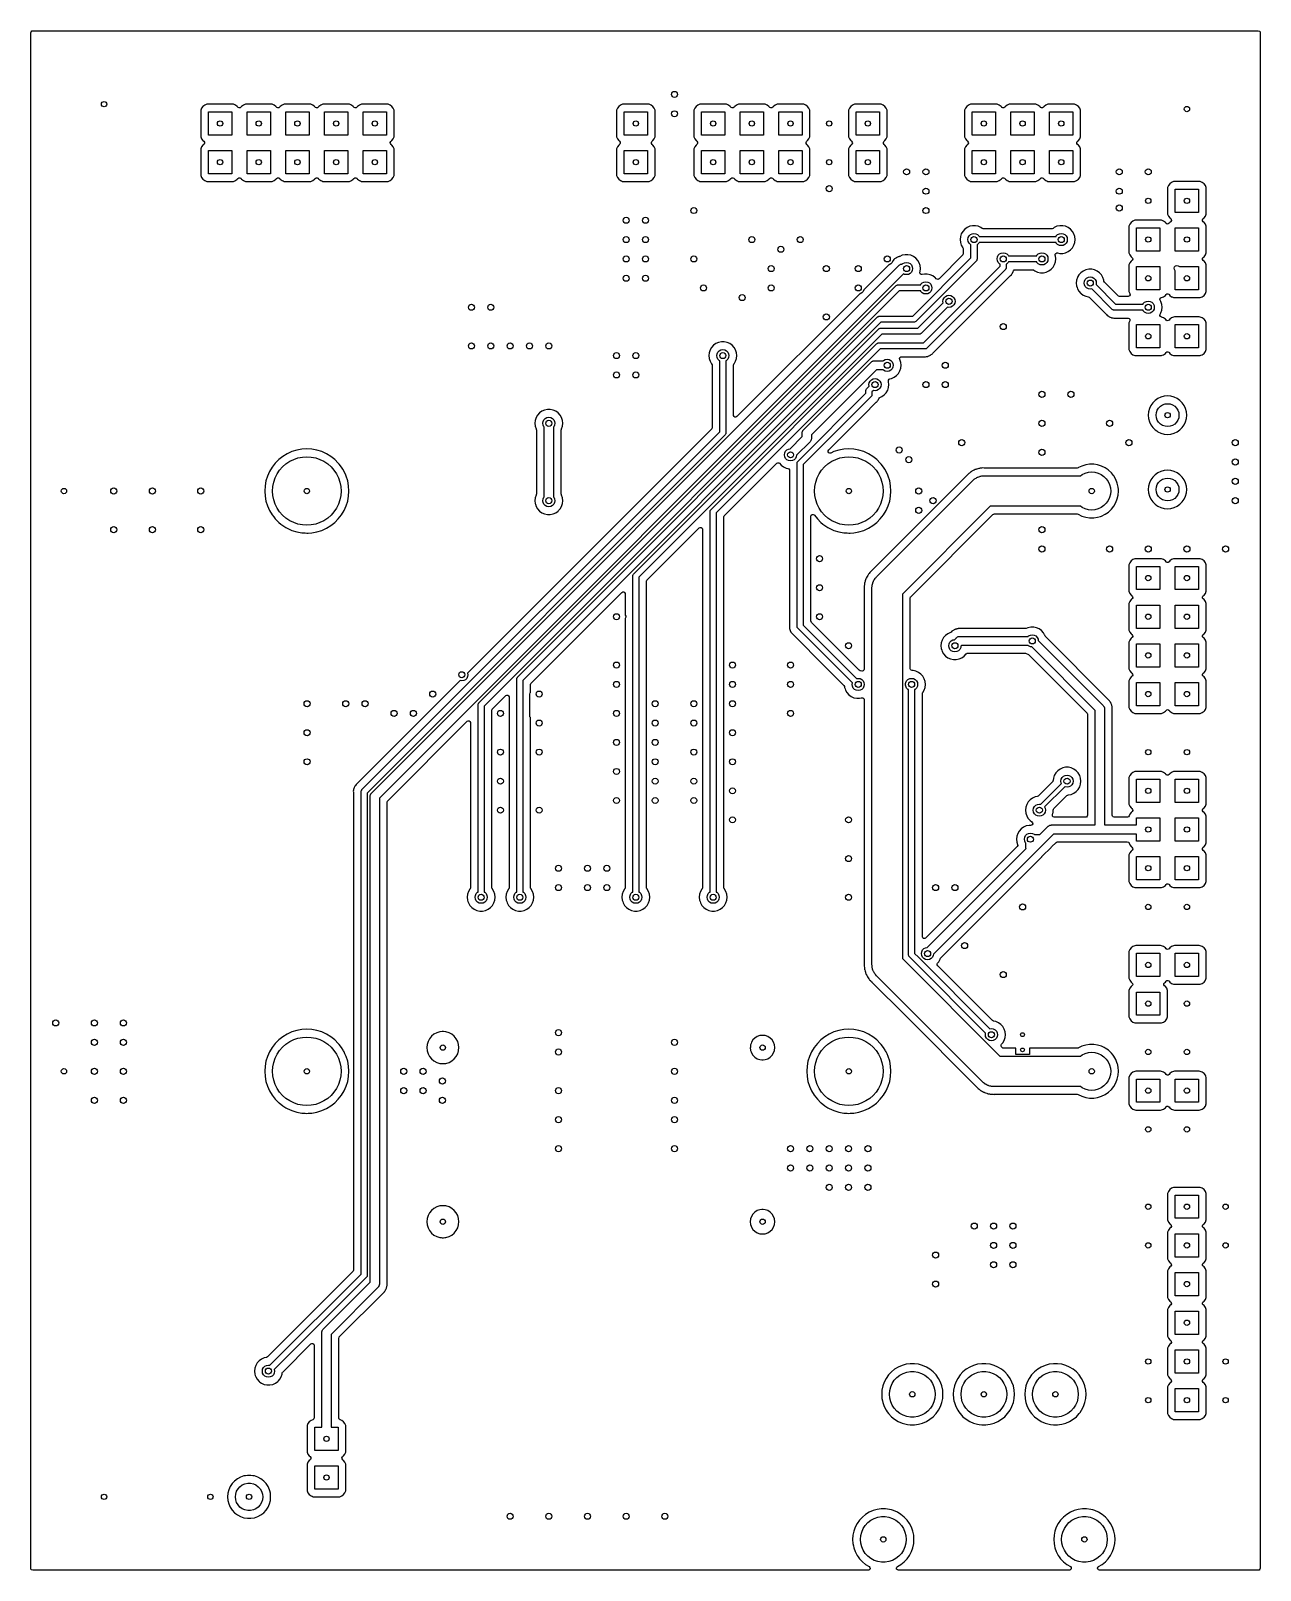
# Model space of a CAD drawing. Extents: x 0.01 to 3.19, y 0.01 to 3.99.
import ezdxf

# ---------------------------------------------------------------- set-up
doc = ezdxf.new("R2010")
doc.units = 0
doc.header["$MEASUREMENT"] = 0
doc.layers.add('BLACK', color=7, linetype='CONTINUOUS')

msp = doc.modelspace()

# ---------------------------------------------------------------- linework, layer by layer
at = {"layer": 'BLACK', "linetype": 'CONTINUOUS'}
for p, q in [((0.010413, 3.98463), (0.011201, 3.98731)), ((0.010413, 3.61808), (0.010413, 3.98463)), ((0.011201, 3.98731), (0.013313, 3.98914)), ((0.013313, 3.98914), (0.015374, 3.98959)), ((0.015374, 3.98959), (3.18463, 3.98959)), ((3.18463, 3.98959), (3.18731, 3.9888)), ((3.18731, 3.9888), (3.18914, 3.98669)), ((3.18914, 3.98669), (3.18959, 3.98463)), ((3.18959, 3.98463), (3.18959, 0.015374)), ((0.450237, 3.7843), (0.44998, 3.78192)), ((0.44998, 3.78192), (0.44998, 3.71808)), ((0.452248, 3.78969), (0.450237, 3.7843)), ((0.450237, 3.7843), (0.450237, 3.7843)), ((0.452249, 3.78969), (0.452248, 3.78969)), ((0.455698, 3.7943), (0.452249, 3.78969)), ((0.460307, 3.79775), (0.455698, 3.7943)), ((0.465701, 3.79976), (0.460307, 3.79775)), ((0.460307, 3.79775), (0.460307, 3.79775)), ((0.468085, 3.80002), (0.465701, 3.79976)), ((0.465701, 3.79976), (0.465701, 3.79976)), ((0.531915, 3.80002), (0.468085, 3.80002)), ((0.468085, 3.80002), (0.468085, 3.80002)), ((0.534299, 3.79976), (0.531915, 3.80002)), ((0.531915, 3.80002), (0.531915, 3.80002)), ((0.539693, 3.79775), (0.534299, 3.79976)), ((0.534299, 3.79976), (0.534299, 3.79976)), ((0.544302, 3.7943), (0.539693, 3.79775)), ((0.539693, 3.79775), (0.539693, 3.79775)), ((0.546029, 3.79199), (0.544302, 3.7943)), ((0.546492, 3.79146), (0.546029, 3.79199)), ((0.548946, 3.79012), (0.546492, 3.79146)), ((0.551734, 3.79032), (0.548946, 3.79012)), ((0.553971, 3.79199), (0.551734, 3.79032)), ((0.555698, 3.7943), (0.553971, 3.79199)), ((0.560307, 3.79775), (0.555698, 3.7943)), ((0.565701, 3.79976), (0.560307, 3.79775)), ((0.560307, 3.79775), (0.560307, 3.79775)), ((0.568085, 3.80002), (0.565701, 3.79976)), ((0.565701, 3.79976), (0.565701, 3.79976)), ((0.631915, 3.80002), (0.568085, 3.80002)), ((0.568085, 3.80002), (0.568085, 3.80002)), ((0.634299, 3.79976), (0.631915, 3.80002)), ((0.631915, 3.80002), (0.631915, 3.80002)), ((0.639693, 3.79775), (0.634299, 3.79976)), ((0.634299, 3.79976), (0.634299, 3.79976)), ((0.644302, 3.7943), (0.639693, 3.79775)), ((0.639693, 3.79775), (0.639693, 3.79775)), ((0.646029, 3.79199), (0.644302, 3.7943)), ((0.646492, 3.79146), (0.646029, 3.79199)), ((0.648945, 3.79012), (0.646492, 3.79146)), ((0.651733, 3.79032), (0.648945, 3.79012)), ((0.653971, 3.79199), (0.651733, 3.79032)), ((0.655698, 3.7943), (0.653971, 3.79199)), ((0.660307, 3.79775), (0.655698, 3.7943)), ((0.665701, 3.79976), (0.660307, 3.79775)), ((0.660307, 3.79775), (0.660307, 3.79775)), ((0.668085, 3.80002), (0.665701, 3.79976)), ((0.665701, 3.79976), (0.665701, 3.79976)), ((0.731915, 3.80002), (0.668085, 3.80002)), ((0.668085, 3.80002), (0.668085, 3.80002)), ((0.734299, 3.79976), (0.731915, 3.80002)), ((0.731915, 3.80002), (0.731915, 3.80002)), ((0.739693, 3.79775), (0.734299, 3.79976)), ((0.734299, 3.79976), (0.734299, 3.79976)), ((0.744302, 3.7943), (0.739693, 3.79775)), ((0.739693, 3.79775), (0.739693, 3.79775)), ((0.746029, 3.79199), (0.744302, 3.7943)), ((0.746492, 3.79146), (0.746029, 3.79199)), ((0.748946, 3.79012), (0.746492, 3.79146)), ((0.751734, 3.79032), (0.748946, 3.79012)), ((0.753971, 3.79199), (0.751734, 3.79032)), ((0.755698, 3.7943), (0.753971, 3.79199)), ((0.760307, 3.79775), (0.755698, 3.7943)), ((0.765701, 3.79976), (0.760307, 3.79775)), ((0.760307, 3.79775), (0.760307, 3.79775)), ((0.768085, 3.80002), (0.765701, 3.79976)), ((0.765701, 3.79976), (0.765701, 3.79976)), ((0.831915, 3.80002), (0.768085, 3.80002)), ((0.768085, 3.80002), (0.768085, 3.80002)), ((0.834299, 3.79976), (0.831915, 3.80002)), ((0.831915, 3.80002), (0.831915, 3.80002)), ((0.839693, 3.79775), (0.834299, 3.79976)), ((0.834299, 3.79976), (0.834299, 3.79976)), ((0.844302, 3.7943), (0.839693, 3.79775)), ((0.839693, 3.79775), (0.839693, 3.79775)), ((0.846029, 3.79199), (0.844302, 3.7943)), ((0.846492, 3.79146), (0.846029, 3.79199)), ((0.848945, 3.79012), (0.846492, 3.79146)), ((0.851733, 3.79032), (0.848945, 3.79012)), ((0.853971, 3.79199), (0.851733, 3.79032)), ((0.855698, 3.7943), (0.853971, 3.79199)), ((0.860307, 3.79775), (0.855698, 3.7943)), ((0.865701, 3.79976), (0.860307, 3.79775)), ((0.860307, 3.79775), (0.860307, 3.79775)), ((0.868085, 3.80002), (0.865701, 3.79976)), ((0.865701, 3.79976), (0.865701, 3.79976)), ((0.931915, 3.80002), (0.868085, 3.80002)), ((0.868085, 3.80002), (0.868085, 3.80002)), ((0.934299, 3.79976), (0.931915, 3.80002)), ((0.931915, 3.80002), (0.931915, 3.80002)), ((0.939693, 3.79775), (0.934299, 3.79976)), ((0.934299, 3.79976), (0.934299, 3.79976)), ((0.944302, 3.7943), (0.939693, 3.79775)), ((0.939693, 3.79775), (0.939693, 3.79775)), ((0.947751, 3.78969), (0.944302, 3.7943)), ((0.947752, 3.78969), (0.947751, 3.78969)), ((0.949763, 3.7843), (0.947752, 3.78969)), ((0.95, 3.7821), (0.949763, 3.7843)), ((0.949763, 3.7843), (0.949763, 3.7843)), ((0.95002, 3.78191), (0.95, 3.7821)), ((0.95002, 3.71809), (0.95002, 3.78191)), ((1.52524, 3.7843), (1.52498, 3.78192)), ((1.52498, 3.78192), (1.52498, 3.71808)), ((1.52725, 3.78969), (1.52524, 3.7843)), ((1.52524, 3.7843), (1.52524, 3.7843)), ((1.5307, 3.7943), (1.52725, 3.78969)), ((1.52725, 3.78969), (1.52725, 3.78969)), ((1.53531, 3.79775), (1.5307, 3.7943)), ((1.5407, 3.79976), (1.53531, 3.79775)), ((1.53531, 3.79775), (1.53531, 3.79775)), ((1.54308, 3.80002), (1.5407, 3.79976)), ((1.5407, 3.79976), (1.5407, 3.79976)), ((1.54309, 3.80002), (1.54308, 3.80002)), ((1.60691, 3.80002), (1.54309, 3.80002)), ((1.60692, 3.80002), (1.60691, 3.80002)), ((1.6093, 3.79976), (1.60692, 3.80002)), ((1.61469, 3.79775), (1.6093, 3.79976)), ((1.6093, 3.79976), (1.6093, 3.79976)), ((1.6193, 3.7943), (1.61469, 3.79775)), ((1.61469, 3.79775), (1.61469, 3.79775)), ((1.62275, 3.78969), (1.6193, 3.7943)), ((1.62476, 3.7843), (1.62275, 3.78969)), ((1.62275, 3.78969), (1.62275, 3.78969)), ((1.625, 3.7821), (1.62476, 3.7843)), ((1.62476, 3.7843), (1.62476, 3.7843)), ((1.62502, 3.78191), (1.625, 3.7821)), ((1.62502, 3.71809), (1.62502, 3.78191)), ((1.72524, 3.7843), (1.72498, 3.78192)), ((1.72498, 3.78192), (1.72498, 3.71808)), ((1.72725, 3.78969), (1.72524, 3.7843)), ((1.72524, 3.7843), (1.72524, 3.7843)), ((1.7307, 3.7943), (1.72725, 3.78969)), ((1.72725, 3.78969), (1.72725, 3.78969)), ((1.73531, 3.79775), (1.7307, 3.7943)), ((1.7407, 3.79976), (1.73531, 3.79775)), ((1.73531, 3.79775), (1.73531, 3.79775)), ((1.74308, 3.80002), (1.7407, 3.79976)), ((1.7407, 3.79976), (1.7407, 3.79976)), ((1.74309, 3.80002), (1.74308, 3.80002)), ((1.80691, 3.80002), (1.74309, 3.80002)), ((1.80692, 3.80002), (1.80691, 3.80002)), ((1.8093, 3.79976), (1.80692, 3.80002)), ((1.81469, 3.79775), (1.8093, 3.79976)), ((1.8093, 3.79976), (1.8093, 3.79976)), ((1.8193, 3.7943), (1.81469, 3.79775)), ((1.81469, 3.79775), (1.81469, 3.79775)), ((1.82103, 3.79199), (1.8193, 3.7943)), ((1.82149, 3.79146), (1.82103, 3.79199)), ((1.82395, 3.79012), (1.82149, 3.79146)), ((1.82673, 3.79032), (1.82395, 3.79012)), ((1.82897, 3.79199), (1.82673, 3.79032)), ((1.8307, 3.7943), (1.82897, 3.79199)), ((1.83531, 3.79775), (1.8307, 3.7943)), ((1.8407, 3.79976), (1.83531, 3.79775)), ((1.83531, 3.79775), (1.83531, 3.79775)), ((1.84308, 3.80002), (1.8407, 3.79976)), ((1.8407, 3.79976), (1.8407, 3.79976)), ((1.84309, 3.80002), (1.84308, 3.80002)), ((1.90691, 3.80002), (1.84309, 3.80002)), ((1.90692, 3.80002), (1.90691, 3.80002)), ((1.9093, 3.79976), (1.90692, 3.80002)), ((1.91469, 3.79775), (1.9093, 3.79976)), ((1.9093, 3.79976), (1.9093, 3.79976)), ((1.9193, 3.7943), (1.91469, 3.79775)), ((1.91469, 3.79775), (1.91469, 3.79775)), ((1.92103, 3.79199), (1.9193, 3.7943)), ((1.92149, 3.79146), (1.92103, 3.79199)), ((1.92395, 3.79012), (1.92149, 3.79146)), ((1.92673, 3.79032), (1.92395, 3.79012)), ((1.92897, 3.79199), (1.92673, 3.79032)), ((1.9307, 3.7943), (1.92897, 3.79199)), ((1.93531, 3.79775), (1.9307, 3.7943)), ((1.9407, 3.79976), (1.93531, 3.79775)), ((1.93531, 3.79775), (1.93531, 3.79775)), ((1.94308, 3.80002), (1.9407, 3.79976)), ((1.9407, 3.79976), (1.9407, 3.79976)), ((1.94309, 3.80002), (1.94308, 3.80002)), ((2.00691, 3.80002), (1.94309, 3.80002)), ((2.00692, 3.80002), (2.00691, 3.80002)), ((2.0093, 3.79976), (2.00692, 3.80002)), ((2.01469, 3.79775), (2.0093, 3.79976)), ((2.0093, 3.79976), (2.0093, 3.79976)), ((2.0193, 3.7943), (2.01469, 3.79775)), ((2.01469, 3.79775), (2.01469, 3.79775)), ((2.02275, 3.78969), (2.0193, 3.7943)), ((2.02476, 3.7843), (2.02275, 3.78969)), ((2.02275, 3.78969), (2.02275, 3.78969)), ((2.025, 3.7821), (2.02476, 3.7843)), ((2.02476, 3.7843), (2.02476, 3.7843)), ((2.02502, 3.78191), (2.025, 3.7821)), ((2.02502, 3.71809), (2.02502, 3.78191)), ((2.12524, 3.7843), (2.12498, 3.78192)), ((2.12498, 3.78192), (2.12498, 3.71808)), ((2.12725, 3.78969), (2.12524, 3.7843)), ((2.12524, 3.7843), (2.12524, 3.7843)), ((2.1307, 3.7943), (2.12725, 3.78969)), ((2.12725, 3.78969), (2.12725, 3.78969)), ((2.13531, 3.79775), (2.1307, 3.7943)), ((2.1407, 3.79976), (2.13531, 3.79775)), ((2.13531, 3.79775), (2.13531, 3.79775)), ((2.14308, 3.80002), (2.1407, 3.79976)), ((2.1407, 3.79976), (2.1407, 3.79976)), ((2.14309, 3.80002), (2.14308, 3.80002)), ((2.20691, 3.80002), (2.14309, 3.80002)), ((2.20692, 3.80002), (2.20691, 3.80002)), ((2.2093, 3.79976), (2.20692, 3.80002)), ((2.21469, 3.79775), (2.2093, 3.79976)), ((2.2093, 3.79976), (2.2093, 3.79976)), ((2.2193, 3.7943), (2.21469, 3.79775)), ((2.21469, 3.79775), (2.21469, 3.79775)), ((2.22275, 3.78969), (2.2193, 3.7943)), ((2.22476, 3.7843), (2.22275, 3.78969)), ((2.22275, 3.78969), (2.22275, 3.78969)), ((2.225, 3.7821), (2.22476, 3.7843)), ((2.22476, 3.7843), (2.22476, 3.7843)), ((2.22502, 3.78191), (2.225, 3.7821)), ((2.22502, 3.71809), (2.22502, 3.78191)), ((2.42524, 3.7843), (2.42498, 3.78192)), ((2.42498, 3.78192), (2.42498, 3.71808)), ((2.42725, 3.78969), (2.42524, 3.7843)), ((2.42524, 3.7843), (2.42524, 3.7843)), ((2.4307, 3.7943), (2.42725, 3.78969)), ((2.42725, 3.78969), (2.42725, 3.78969)), ((2.43531, 3.79775), (2.4307, 3.7943)), ((2.4407, 3.79976), (2.43531, 3.79775)), ((2.43531, 3.79775), (2.43531, 3.79775)), ((2.44308, 3.80002), (2.4407, 3.79976)), ((2.4407, 3.79976), (2.4407, 3.79976)), ((2.44309, 3.80002), (2.44308, 3.80002)), ((2.50691, 3.80002), (2.44309, 3.80002)), ((2.50692, 3.80002), (2.50691, 3.80002)), ((2.5093, 3.79976), (2.50692, 3.80002)), ((2.51469, 3.79775), (2.5093, 3.79976)), ((2.5093, 3.79976), (2.5093, 3.79976)), ((2.5193, 3.7943), (2.51469, 3.79775)), ((2.51469, 3.79775), (2.51469, 3.79775)), ((2.52103, 3.79199), (2.5193, 3.7943)), ((2.52149, 3.79146), (2.52103, 3.79199)), ((2.52395, 3.79012), (2.52149, 3.79146)), ((2.52673, 3.79032), (2.52395, 3.79012)), ((2.52897, 3.79199), (2.52673, 3.79032)), ((2.5307, 3.7943), (2.52897, 3.79199)), ((2.53531, 3.79775), (2.5307, 3.7943)), ((2.5407, 3.79976), (2.53531, 3.79775)), ((2.53531, 3.79775), (2.53531, 3.79775)), ((2.54308, 3.80002), (2.5407, 3.79976)), ((2.5407, 3.79976), (2.5407, 3.79976)), ((2.54309, 3.80002), (2.54308, 3.80002)), ((2.60691, 3.80002), (2.54309, 3.80002)), ((2.60692, 3.80002), (2.60691, 3.80002)), ((2.6093, 3.79976), (2.60692, 3.80002)), ((2.61469, 3.79775), (2.6093, 3.79976)), ((2.6093, 3.79976), (2.6093, 3.79976)), ((2.6193, 3.7943), (2.61469, 3.79775)), ((2.61469, 3.79775), (2.61469, 3.79775)), ((2.62103, 3.79199), (2.6193, 3.7943)), ((2.62149, 3.79146), (2.62103, 3.79199)), ((2.62395, 3.79012), (2.62149, 3.79146)), ((2.62673, 3.79032), (2.62395, 3.79012)), ((2.62897, 3.79199), (2.62673, 3.79032)), ((2.6307, 3.7943), (2.62897, 3.79199)), ((2.63531, 3.79775), (2.6307, 3.7943)), ((2.6407, 3.79976), (2.63531, 3.79775)), ((2.63531, 3.79775), (2.63531, 3.79775)), ((2.64308, 3.80002), (2.6407, 3.79976)), ((2.6407, 3.79976), (2.6407, 3.79976)), ((2.64309, 3.80002), (2.64308, 3.80002)), ((2.70691, 3.80002), (2.64309, 3.80002)), ((2.70692, 3.80002), (2.70691, 3.80002)), ((2.7093, 3.79976), (2.70692, 3.80002)), ((2.71469, 3.79775), (2.7093, 3.79976)), ((2.7093, 3.79976), (2.7093, 3.79976)), ((2.7193, 3.7943), (2.71469, 3.79775)), ((2.71469, 3.79775), (2.71469, 3.79775)), ((2.72275, 3.78969), (2.7193, 3.7943)), ((2.72476, 3.7843), (2.72275, 3.78969)), ((2.72275, 3.78969), (2.72275, 3.78969)), ((2.725, 3.7821), (2.72476, 3.7843)), ((2.72476, 3.7843), (2.72476, 3.7843)), ((2.72502, 3.78191), (2.725, 3.7821)), ((2.72502, 3.71809), (2.72502, 3.78191)), ((0.47, 3.72), (0.47, 3.78)), ((0.47, 3.78), (0.53, 3.78)), ((0.53, 3.78), (0.53, 3.72)), ((0.57, 3.72), (0.57, 3.78)), ((0.57, 3.78), (0.63, 3.78)), ((0.63, 3.78), (0.63, 3.72)), ((0.67, 3.72), (0.67, 3.78)), ((0.67, 3.78), (0.73, 3.78)), ((0.73, 3.78), (0.73, 3.72)), ((0.77, 3.72), (0.77, 3.78)), ((0.77, 3.78), (0.83, 3.78)), ((0.83, 3.78), (0.83, 3.72)), ((0.87, 3.72), (0.87, 3.78)), ((0.87, 3.78), (0.93, 3.78)), ((0.93, 3.78), (0.93, 3.72)), ((1.545, 3.72), (1.545, 3.78)), ((1.545, 3.78), (1.605, 3.78)), ((1.605, 3.78), (1.605, 3.72)), ((1.745, 3.72), (1.745, 3.78)), ((1.745, 3.78), (1.805, 3.78)), ((1.805, 3.78), (1.805, 3.72)), ((1.845, 3.72), (1.845, 3.78)), ((1.845, 3.78), (1.905, 3.78)), ((1.905, 3.78), (1.905, 3.72)), ((1.945, 3.72), (1.945, 3.78)), ((1.945, 3.78), (2.005, 3.78)), ((2.005, 3.78), (2.005, 3.72)), ((2.145, 3.72), (2.145, 3.78)), ((2.145, 3.78), (2.205, 3.78)), ((2.205, 3.78), (2.205, 3.72)), ((2.445, 3.72), (2.445, 3.78)), ((2.445, 3.78), (2.505, 3.78)), ((2.505, 3.78), (2.505, 3.72)), ((2.545, 3.72), (2.545, 3.78)), ((2.545, 3.78), (2.605, 3.78)), ((2.605, 3.78), (2.605, 3.72)), ((2.645, 3.72), (2.645, 3.78)), ((2.645, 3.78), (2.705, 3.78)), ((2.705, 3.78), (2.705, 3.72)), ((0.44998, 3.71808), (0.450237, 3.7157)), ((0.450237, 3.7157), (0.450237, 3.7157)), ((0.450237, 3.7157), (0.452248, 3.71031)), ((0.452248, 3.71031), (0.452249, 3.71031)), ((0.452249, 3.71031), (0.455698, 3.7057)), ((0.455698, 3.7057), (0.458006, 3.70397)), ((0.458006, 3.70397), (0.459681, 3.70173)), ((0.459681, 3.70173), (0.45988, 3.69895)), ((0.53, 3.72), (0.47, 3.72)), ((0.63, 3.72), (0.57, 3.72)), ((0.73, 3.72), (0.67, 3.72)), ((0.83, 3.72), (0.77, 3.72)), ((0.93, 3.72), (0.87, 3.72)), ((0.94012, 3.70105), (0.941459, 3.70351)), ((0.940319, 3.69827), (0.94012, 3.70105)), ((0.941459, 3.70351), (0.941994, 3.70397)), ((0.941994, 3.70397), (0.944302, 3.7057)), ((0.944302, 3.7057), (0.947751, 3.71031)), ((0.947751, 3.71031), (0.947751, 3.71031)), ((0.947751, 3.71031), (0.947752, 3.71031)), ((0.947752, 3.71031), (0.949763, 3.7157)), ((0.949763, 3.7157), (0.95002, 3.71809)), ((1.52498, 3.71808), (1.52524, 3.7157)), ((1.52524, 3.7157), (1.52524, 3.7157)), ((1.52524, 3.7157), (1.52725, 3.71031)), ((1.52725, 3.71031), (1.52725, 3.71031)), ((1.52725, 3.71031), (1.5307, 3.7057)), ((1.5307, 3.7057), (1.53301, 3.70397)), ((1.53301, 3.70397), (1.53468, 3.70173)), ((1.53468, 3.70173), (1.53488, 3.69895)), ((1.605, 3.72), (1.545, 3.72)), ((1.61512, 3.70105), (1.61646, 3.70351)), ((1.61532, 3.69827), (1.61512, 3.70105)), ((1.61646, 3.70351), (1.61699, 3.70397)), ((1.61699, 3.70397), (1.6193, 3.7057)), ((1.6193, 3.7057), (1.62275, 3.71031)), ((1.62275, 3.71031), (1.62476, 3.7157)), ((1.62275, 3.71031), (1.62275, 3.71031)), ((1.62275, 3.71031), (1.62275, 3.71031)), ((1.62476, 3.7157), (1.62502, 3.71809)), ((1.72498, 3.71808), (1.72524, 3.7157)), ((1.72524, 3.7157), (1.72524, 3.7157)), ((1.72524, 3.7157), (1.72725, 3.71031)), ((1.72725, 3.71031), (1.72725, 3.71031)), ((1.72725, 3.71031), (1.7307, 3.7057)), ((1.7307, 3.7057), (1.73301, 3.70397)), ((1.73301, 3.70397), (1.73468, 3.70173)), ((1.73468, 3.70173), (1.73488, 3.69895)), ((1.805, 3.72), (1.745, 3.72)), ((1.905, 3.72), (1.845, 3.72)), ((2.005, 3.72), (1.945, 3.72)), ((2.01512, 3.70105), (2.01646, 3.70351)), ((2.01532, 3.69827), (2.01512, 3.70105)), ((2.01646, 3.70351), (2.01699, 3.70397)), ((2.01699, 3.70397), (2.0193, 3.7057)), ((2.0193, 3.7057), (2.02275, 3.71031)), ((2.02275, 3.71031), (2.02476, 3.7157)), ((2.02275, 3.71031), (2.02275, 3.71031)), ((2.02275, 3.71031), (2.02275, 3.71031)), ((2.02476, 3.7157), (2.02502, 3.71809)), ((2.12498, 3.71808), (2.12524, 3.7157)), ((2.12524, 3.7157), (2.12524, 3.7157)), ((2.12524, 3.7157), (2.12725, 3.71031)), ((2.12725, 3.71031), (2.12725, 3.71031)), ((2.12725, 3.71031), (2.1307, 3.7057)), ((2.1307, 3.7057), (2.13301, 3.70397)), ((2.13301, 3.70397), (2.13468, 3.70173)), ((2.13468, 3.70173), (2.13488, 3.69895)), ((2.205, 3.72), (2.145, 3.72)), ((2.21512, 3.70105), (2.21646, 3.70351)), ((2.21532, 3.69827), (2.21512, 3.70105)), ((2.21646, 3.70351), (2.21699, 3.70397)), ((2.21699, 3.70397), (2.2193, 3.7057)), ((2.2193, 3.7057), (2.22275, 3.71031)), ((2.22275, 3.71031), (2.22476, 3.7157)), ((2.22275, 3.71031), (2.22275, 3.71031)), ((2.22275, 3.71031), (2.22275, 3.71031)), ((2.22476, 3.7157), (2.22502, 3.71809)), ((2.42498, 3.71808), (2.42524, 3.7157)), ((2.42524, 3.7157), (2.42524, 3.7157)), ((2.42524, 3.7157), (2.42725, 3.71031)), ((2.42725, 3.71031), (2.42725, 3.71031)), ((2.42725, 3.71031), (2.4307, 3.7057)), ((2.4307, 3.7057), (2.43301, 3.70397)), ((2.43301, 3.70397), (2.43468, 3.70173)), ((2.43468, 3.70173), (2.43488, 3.69895)), ((2.505, 3.72), (2.445, 3.72)), ((2.605, 3.72), (2.545, 3.72)), ((2.705, 3.72), (2.645, 3.72)), ((2.71512, 3.70105), (2.71646, 3.70351)), ((2.71532, 3.69827), (2.71512, 3.70105)), ((2.71646, 3.70351), (2.71699, 3.70397)), ((2.71699, 3.70397), (2.7193, 3.7057)), ((2.7193, 3.7057), (2.72275, 3.71031)), ((2.72275, 3.71031), (2.72476, 3.7157)), ((2.72476, 3.7157), (2.72502, 3.71809)), ((0.450237, 3.6843), (0.44998, 3.68192)), ((0.44998, 3.68192), (0.44998, 3.61808)), ((0.452248, 3.68969), (0.450237, 3.6843)), ((0.450237, 3.6843), (0.450237, 3.6843)), ((0.452249, 3.68969), (0.452248, 3.68969)), ((0.455698, 3.6943), (0.452249, 3.68969)), ((0.458006, 3.69603), (0.455698, 3.6943)), ((0.45854, 3.69649), (0.458006, 3.69603)), ((0.45988, 3.69895), (0.45854, 3.69649)), ((0.47, 3.62), (0.47, 3.68)), ((0.47, 3.68), (0.53, 3.68)), ((0.53, 3.68), (0.53, 3.62)), ((0.57, 3.62), (0.57, 3.68)), ((0.57, 3.68), (0.63, 3.68)), ((0.63, 3.68), (0.63, 3.62)), ((0.67, 3.62), (0.67, 3.68)), ((0.67, 3.68), (0.73, 3.68)), ((0.73, 3.68), (0.73, 3.62)), ((0.77, 3.62), (0.77, 3.68)), ((0.77, 3.68), (0.83, 3.68)), ((0.83, 3.68), (0.83, 3.62)), ((0.87, 3.62), (0.87, 3.68)), ((0.87, 3.68), (0.93, 3.68)), ((0.93, 3.68), (0.93, 3.62)), ((0.941994, 3.69603), (0.940319, 3.69827)), ((0.944302, 3.6943), (0.941994, 3.69603)), ((0.947751, 3.68969), (0.944302, 3.6943)), ((0.947752, 3.68969), (0.947751, 3.68969)), ((0.949763, 3.6843), (0.947752, 3.68969)), ((0.95, 3.6821), (0.949763, 3.6843)), ((0.949763, 3.6843), (0.949763, 3.6843)), ((0.95002, 3.68191), (0.95, 3.6821)), ((0.95002, 3.61809), (0.95002, 3.68191)), ((1.52524, 3.6843), (1.52498, 3.68192)), ((1.52498, 3.68192), (1.52498, 3.61808)), ((1.52725, 3.68969), (1.52524, 3.6843)), ((1.52524, 3.6843), (1.52524, 3.6843)), ((1.5307, 3.6943), (1.52725, 3.68969)), ((1.52725, 3.68969), (1.52725, 3.68969)), ((1.53301, 3.69603), (1.5307, 3.6943)), ((1.53354, 3.69649), (1.53301, 3.69603)), ((1.53488, 3.69895), (1.53354, 3.69649)), ((1.545, 3.62), (1.545, 3.68)), ((1.545, 3.68), (1.605, 3.68)), ((1.605, 3.68), (1.605, 3.62)), ((1.61699, 3.69603), (1.61532, 3.69827)), ((1.6193, 3.6943), (1.61699, 3.69603)), ((1.62275, 3.68969), (1.6193, 3.6943)), ((1.62476, 3.6843), (1.62275, 3.68969)), ((1.62275, 3.68969), (1.62275, 3.68969)), ((1.625, 3.6821), (1.62476, 3.6843)), ((1.62476, 3.6843), (1.62476, 3.6843)), ((1.62502, 3.68191), (1.625, 3.6821)), ((1.62502, 3.61809), (1.62502, 3.68191)), ((1.72524, 3.6843), (1.72498, 3.68192)), ((1.72498, 3.68192), (1.72498, 3.61808)), ((1.72725, 3.68969), (1.72524, 3.6843)), ((1.72524, 3.6843), (1.72524, 3.6843)), ((1.7307, 3.6943), (1.72725, 3.68969)), ((1.72725, 3.68969), (1.72725, 3.68969)), ((1.73301, 3.69603), (1.7307, 3.6943)), ((1.73354, 3.69649), (1.73301, 3.69603)), ((1.73488, 3.69895), (1.73354, 3.69649)), ((1.745, 3.62), (1.745, 3.68)), ((1.745, 3.68), (1.805, 3.68)), ((1.805, 3.68), (1.805, 3.62)), ((1.845, 3.62), (1.845, 3.68)), ((1.845, 3.68), (1.905, 3.68)), ((1.905, 3.68), (1.905, 3.62)), ((1.945, 3.62), (1.945, 3.68)), ((1.945, 3.68), (2.005, 3.68)), ((2.005, 3.68), (2.005, 3.62)), ((2.01699, 3.69603), (2.01532, 3.69827)), ((2.0193, 3.6943), (2.01699, 3.69603)), ((2.02275, 3.68969), (2.0193, 3.6943)), ((2.02476, 3.6843), (2.02275, 3.68969)), ((2.02275, 3.68969), (2.02275, 3.68969)), ((2.025, 3.6821), (2.02476, 3.6843)), ((2.02476, 3.6843), (2.02476, 3.6843)), ((2.02502, 3.68191), (2.025, 3.6821)), ((2.02502, 3.61809), (2.02502, 3.68191)), ((2.12524, 3.6843), (2.12498, 3.68192)), ((2.12498, 3.68192), (2.12498, 3.61808)), ((2.12725, 3.68969), (2.12524, 3.6843)), ((2.12524, 3.6843), (2.12524, 3.6843)), ((2.1307, 3.6943), (2.12725, 3.68969)), ((2.12725, 3.68969), (2.12725, 3.68969)), ((2.13301, 3.69603), (2.1307, 3.6943)), ((2.13354, 3.69649), (2.13301, 3.69603)), ((2.13488, 3.69895), (2.13354, 3.69649)), ((2.145, 3.62), (2.145, 3.68)), ((2.145, 3.68), (2.205, 3.68)), ((2.205, 3.68), (2.205, 3.62)), ((2.21699, 3.69603), (2.21532, 3.69827)), ((2.2193, 3.6943), (2.21699, 3.69603)), ((2.22275, 3.68969), (2.2193, 3.6943)), ((2.22476, 3.6843), (2.22275, 3.68969)), ((2.22275, 3.68969), (2.22275, 3.68969)), ((2.225, 3.6821), (2.22476, 3.6843)), ((2.22476, 3.6843), (2.22476, 3.6843)), ((2.22502, 3.68191), (2.225, 3.6821)), ((2.22502, 3.61809), (2.22502, 3.68191)), ((2.42524, 3.6843), (2.42498, 3.68192)), ((2.42498, 3.68192), (2.42498, 3.61808)), ((2.42725, 3.68969), (2.42524, 3.6843)), ((2.42524, 3.6843), (2.42524, 3.6843)), ((2.4307, 3.6943), (2.42725, 3.68969)), ((2.42725, 3.68969), (2.42725, 3.68969)), ((2.43301, 3.69603), (2.4307, 3.6943)), ((2.43354, 3.69649), (2.43301, 3.69603)), ((2.43488, 3.69895), (2.43354, 3.69649)), ((2.445, 3.62), (2.445, 3.68)), ((2.445, 3.68), (2.505, 3.68)), ((2.505, 3.68), (2.505, 3.62)), ((2.545, 3.62), (2.545, 3.68)), ((2.545, 3.68), (2.605, 3.68)), ((2.605, 3.68), (2.605, 3.62)), ((2.645, 3.62), (2.645, 3.68)), ((2.645, 3.68), (2.705, 3.68)), ((2.705, 3.68), (2.705, 3.62)), ((2.71699, 3.69603), (2.71532, 3.69827)), ((2.7193, 3.6943), (2.71699, 3.69603)), ((2.72275, 3.68969), (2.7193, 3.6943)), ((2.72476, 3.6843), (2.72275, 3.68969)), ((2.72275, 3.68969), (2.72275, 3.68969)), ((2.725, 3.6821), (2.72476, 3.6843)), ((2.72476, 3.6843), (2.72476, 3.6843)), ((2.72502, 3.68191), (2.725, 3.6821)), ((2.72502, 3.61809), (2.72502, 3.68191)), ((0.010413, 2.8), (0.010413, 3.61808)), ((0.44998, 3.61808), (0.450237, 3.6157)), ((0.450237, 3.6157), (0.450237, 3.6157)), ((0.450237, 3.6157), (0.452248, 3.61031)), ((0.452248, 3.61031), (0.452249, 3.61031)), ((0.452249, 3.61031), (0.455698, 3.6057)), ((0.455698, 3.6057), (0.460307, 3.60225)), ((0.460307, 3.60225), (0.460307, 3.60225)), ((0.460307, 3.60225), (0.460307, 3.60225)), ((0.460307, 3.60225), (0.462633, 3.60138)), ((0.462633, 3.60138), (0.465701, 3.60024)), ((0.465701, 3.60024), (0.465701, 3.60024)), ((0.465701, 3.60024), (0.468085, 3.59998)), ((0.468085, 3.59998), (0.468085, 3.59998)), ((0.468085, 3.59998), (0.468085, 3.59998)), ((0.468085, 3.59998), (0.468085, 3.59998)), ((0.468085, 3.59998), (0.531915, 3.59998)), ((0.53, 3.62), (0.47, 3.62)), ((0.531915, 3.59998), (0.534299, 3.60024)), ((0.531915, 3.59998), (0.531915, 3.59998)), ((0.531915, 3.59998), (0.531915, 3.59998)), ((0.531915, 3.59998), (0.531915, 3.59998)), ((0.534299, 3.60024), (0.539693, 3.60225)), ((0.534299, 3.60024), (0.534299, 3.60024)), ((0.534299, 3.60024), (0.534299, 3.60024)), ((0.539693, 3.60225), (0.544302, 3.6057)), ((0.544302, 3.6057), (0.546029, 3.60801)), ((0.546029, 3.60801), (0.548266, 3.60968)), ((0.548266, 3.60968), (0.551054, 3.60988)), ((0.551054, 3.60988), (0.553508, 3.60854)), ((0.553508, 3.60854), (0.553971, 3.60801)), ((0.553971, 3.60801), (0.555698, 3.6057)), ((0.555698, 3.6057), (0.560307, 3.60225)), ((0.560307, 3.60225), (0.560307, 3.60225)), ((0.560307, 3.60225), (0.560307, 3.60225)), ((0.560307, 3.60225), (0.562633, 3.60138)), ((0.562633, 3.60138), (0.565701, 3.60024)), ((0.565701, 3.60024), (0.565701, 3.60024)), ((0.565701, 3.60024), (0.568085, 3.59998)), ((0.568085, 3.59998), (0.568085, 3.59998)), ((0.568085, 3.59998), (0.568085, 3.59998)), ((0.568085, 3.59998), (0.568085, 3.59998)), ((0.568085, 3.59998), (0.631915, 3.59998)), ((0.63, 3.62), (0.57, 3.62)), ((0.631915, 3.59998), (0.634299, 3.60024)), ((0.631915, 3.59998), (0.631915, 3.59998)), ((0.631915, 3.59998), (0.631915, 3.59998)), ((0.631915, 3.59998), (0.631915, 3.59998)), ((0.634299, 3.60024), (0.639693, 3.60225)), ((0.634299, 3.60024), (0.634299, 3.60024)), ((0.634299, 3.60024), (0.634299, 3.60024)), ((0.639693, 3.60225), (0.644302, 3.6057)), ((0.644302, 3.6057), (0.646029, 3.60801)), ((0.646029, 3.60801), (0.648266, 3.60968)), ((0.648266, 3.60968), (0.651054, 3.60988)), ((0.651054, 3.60988), (0.653508, 3.60854)), ((0.653508, 3.60854), (0.653971, 3.60801)), ((0.653971, 3.60801), (0.655698, 3.6057)), ((0.655698, 3.6057), (0.660307, 3.60225)), ((0.660307, 3.60225), (0.660307, 3.60225)), ((0.660307, 3.60225), (0.660307, 3.60225)), ((0.660307, 3.60225), (0.662633, 3.60138)), ((0.662633, 3.60138), (0.665701, 3.60024)), ((0.665701, 3.60024), (0.665701, 3.60024)), ((0.665701, 3.60024), (0.668085, 3.59998)), ((0.668085, 3.59998), (0.668085, 3.59998)), ((0.668085, 3.59998), (0.668085, 3.59998)), ((0.668085, 3.59998), (0.668085, 3.59998)), ((0.668085, 3.59998), (0.731915, 3.59998)), ((0.73, 3.62), (0.67, 3.62)), ((0.731915, 3.59998), (0.734299, 3.60024)), ((0.731915, 3.59998), (0.731915, 3.59998)), ((0.731915, 3.59998), (0.731915, 3.59998)), ((0.731915, 3.59998), (0.731915, 3.59998)), ((0.734299, 3.60024), (0.739693, 3.60225)), ((0.734299, 3.60024), (0.734299, 3.60024)), ((0.734299, 3.60024), (0.734299, 3.60024)), ((0.739693, 3.60225), (0.744302, 3.6057)), ((0.744302, 3.6057), (0.746029, 3.60801)), ((0.746029, 3.60801), (0.748266, 3.60968)), ((0.748266, 3.60968), (0.751054, 3.60988)), ((0.751054, 3.60988), (0.753508, 3.60854)), ((0.753508, 3.60854), (0.753971, 3.60801)), ((0.753971, 3.60801), (0.755698, 3.6057)), ((0.755698, 3.6057), (0.760307, 3.60225)), ((0.760307, 3.60225), (0.760307, 3.60225)), ((0.760307, 3.60225), (0.760307, 3.60225)), ((0.760307, 3.60225), (0.762633, 3.60138)), ((0.762633, 3.60138), (0.765701, 3.60024)), ((0.765701, 3.60024), (0.765701, 3.60024)), ((0.765701, 3.60024), (0.768085, 3.59998)), ((0.768085, 3.59998), (0.768085, 3.59998)), ((0.768085, 3.59998), (0.768085, 3.59998)), ((0.768085, 3.59998), (0.768085, 3.59998)), ((0.768085, 3.59998), (0.831915, 3.59998)), ((0.83, 3.62), (0.77, 3.62)), ((0.831915, 3.59998), (0.834299, 3.60024)), ((0.831915, 3.59998), (0.831915, 3.59998)), ((0.831915, 3.59998), (0.831915, 3.59998)), ((0.831915, 3.59998), (0.831915, 3.59998)), ((0.834299, 3.60024), (0.839693, 3.60225)), ((0.834299, 3.60024), (0.834299, 3.60024)), ((0.834299, 3.60024), (0.834299, 3.60024)), ((0.839693, 3.60225), (0.844302, 3.6057)), ((0.844302, 3.6057), (0.846029, 3.60801)), ((0.846029, 3.60801), (0.848266, 3.60968)), ((0.848266, 3.60968), (0.851054, 3.60988)), ((0.851054, 3.60988), (0.853508, 3.60854)), ((0.853508, 3.60854), (0.853971, 3.60801)), ((0.853971, 3.60801), (0.855698, 3.6057)), ((0.855698, 3.6057), (0.860307, 3.60225)), ((0.860307, 3.60225), (0.860307, 3.60225)), ((0.860307, 3.60225), (0.860307, 3.60225)), ((0.860307, 3.60225), (0.862633, 3.60138)), ((0.862633, 3.60138), (0.865701, 3.60024)), ((0.865701, 3.60024), (0.865701, 3.60024)), ((0.865701, 3.60024), (0.868085, 3.59998)), ((0.868085, 3.59998), (0.868085, 3.59998)), ((0.868085, 3.59998), (0.868085, 3.59998)), ((0.868085, 3.59998), (0.868085, 3.59998)), ((0.868085, 3.59998), (0.931915, 3.59998)), ((0.93, 3.62), (0.87, 3.62)), ((0.931915, 3.59998), (0.934299, 3.60024)), ((0.931915, 3.59998), (0.931915, 3.59998)), ((0.931915, 3.59998), (0.931915, 3.59998)), ((0.931915, 3.59998), (0.931915, 3.59998)), ((0.934299, 3.60024), (0.939693, 3.60225)), ((0.934299, 3.60024), (0.934299, 3.60024)), ((0.934299, 3.60024), (0.934299, 3.60024)), ((0.939693, 3.60225), (0.944302, 3.6057)), ((0.944302, 3.6057), (0.947752, 3.61031)), ((0.947752, 3.61031), (0.949763, 3.6157)), ((0.949763, 3.6157), (0.95002, 3.61808)), ((0.95002, 3.61808), (0.95002, 3.61809)), ((1.52498, 3.61808), (1.52524, 3.6157)), ((1.52524, 3.6157), (1.52524, 3.6157)), ((1.52524, 3.6157), (1.52725, 3.61031)), ((1.52725, 3.61031), (1.52725, 3.61031)), ((1.52725, 3.61031), (1.5307, 3.6057)), ((1.5307, 3.6057), (1.53531, 3.60225)), ((1.53531, 3.60225), (1.53531, 3.60225)), ((1.53531, 3.60225), (1.53531, 3.60225)), ((1.53531, 3.60225), (1.53763, 3.60138)), ((1.53763, 3.60138), (1.5407, 3.60024)), ((1.5407, 3.60024), (1.5407, 3.60024)), ((1.5407, 3.60024), (1.54308, 3.59998)), ((1.54308, 3.59998), (1.54308, 3.59998)), ((1.54308, 3.59998), (1.54309, 3.59998)), ((1.54309, 3.59998), (1.54309, 3.59998)), ((1.54309, 3.59998), (1.60691, 3.59998)), ((1.605, 3.62), (1.545, 3.62)), ((1.60691, 3.59998), (1.60691, 3.59998)), ((1.60691, 3.59998), (1.60692, 3.59998)), ((1.60692, 3.59998), (1.6093, 3.60024)), ((1.60692, 3.59998), (1.60692, 3.59998)), ((1.6093, 3.60024), (1.61469, 3.60225)), ((1.6093, 3.60024), (1.6093, 3.60024)), ((1.6093, 3.60024), (1.6093, 3.60024)), ((1.61469, 3.60225), (1.6193, 3.6057)), ((1.6193, 3.6057), (1.62275, 3.61031)), ((1.62275, 3.61031), (1.62476, 3.6157)), ((1.62476, 3.6157), (1.62502, 3.61808)), ((1.62502, 3.61808), (1.62502, 3.61809)), ((1.72498, 3.61808), (1.72524, 3.6157)), ((1.72524, 3.6157), (1.72524, 3.6157)), ((1.72524, 3.6157), (1.72725, 3.61031)), ((1.72725, 3.61031), (1.72725, 3.61031)), ((1.72725, 3.61031), (1.7307, 3.6057)), ((1.7307, 3.6057), (1.73531, 3.60225)), ((1.73531, 3.60225), (1.73531, 3.60225)), ((1.73531, 3.60225), (1.73531, 3.60225)), ((1.73531, 3.60225), (1.73763, 3.60138)), ((1.73763, 3.60138), (1.7407, 3.60024)), ((1.7407, 3.60024), (1.7407, 3.60024)), ((1.7407, 3.60024), (1.74308, 3.59998)), ((1.74308, 3.59998), (1.74308, 3.59998)), ((1.74308, 3.59998), (1.74309, 3.59998)), ((1.74309, 3.59998), (1.74309, 3.59998)), ((1.74309, 3.59998), (1.80691, 3.59998)), ((1.805, 3.62), (1.745, 3.62)), ((1.80691, 3.59998), (1.80691, 3.59998)), ((1.80691, 3.59998), (1.80692, 3.59998)), ((1.80692, 3.59998), (1.8093, 3.60024)), ((1.80692, 3.59998), (1.80692, 3.59998)), ((1.8093, 3.60024), (1.81469, 3.60225)), ((1.8093, 3.60024), (1.8093, 3.60024)), ((1.8093, 3.60024), (1.8093, 3.60024)), ((1.81469, 3.60225), (1.8193, 3.6057)), ((1.8193, 3.6057), (1.82103, 3.60801)), ((1.82103, 3.60801), (1.82327, 3.60968)), ((1.82327, 3.60968), (1.82605, 3.60988)), ((1.82605, 3.60988), (1.82851, 3.60854)), ((1.82851, 3.60854), (1.82897, 3.60801)), ((1.82897, 3.60801), (1.8307, 3.6057)), ((1.8307, 3.6057), (1.83531, 3.60225)), ((1.83531, 3.60225), (1.83531, 3.60225)), ((1.83531, 3.60225), (1.83531, 3.60225)), ((1.83531, 3.60225), (1.83763, 3.60138)), ((1.83763, 3.60138), (1.8407, 3.60024)), ((1.8407, 3.60024), (1.8407, 3.60024)), ((1.8407, 3.60024), (1.84308, 3.59998)), ((1.84308, 3.59998), (1.84308, 3.59998)), ((1.84308, 3.59998), (1.84309, 3.59998)), ((1.84309, 3.59998), (1.84309, 3.59998)), ((1.84309, 3.59998), (1.90691, 3.59998)), ((1.905, 3.62), (1.845, 3.62)), ((1.90691, 3.59998), (1.90691, 3.59998)), ((1.90691, 3.59998), (1.90692, 3.59998)), ((1.90692, 3.59998), (1.9093, 3.60024)), ((1.90692, 3.59998), (1.90692, 3.59998)), ((1.9093, 3.60024), (1.91469, 3.60225)), ((1.9093, 3.60024), (1.9093, 3.60024)), ((1.9093, 3.60024), (1.9093, 3.60024)), ((1.91469, 3.60225), (1.9193, 3.6057)), ((1.9193, 3.6057), (1.92103, 3.60801)), ((1.92103, 3.60801), (1.92327, 3.60968)), ((1.92327, 3.60968), (1.92605, 3.60988)), ((1.92605, 3.60988), (1.92851, 3.60854)), ((1.92851, 3.60854), (1.92897, 3.60801)), ((1.92897, 3.60801), (1.9307, 3.6057)), ((1.9307, 3.6057), (1.93531, 3.60225)), ((1.93531, 3.60225), (1.93531, 3.60225)), ((1.93531, 3.60225), (1.93531, 3.60225)), ((1.93531, 3.60225), (1.93763, 3.60138)), ((1.93763, 3.60138), (1.9407, 3.60024)), ((1.9407, 3.60024), (1.9407, 3.60024)), ((1.9407, 3.60024), (1.94308, 3.59998)), ((1.94308, 3.59998), (1.94308, 3.59998)), ((1.94308, 3.59998), (1.94309, 3.59998)), ((1.94309, 3.59998), (1.94309, 3.59998)), ((1.94309, 3.59998), (2.00691, 3.59998)), ((2.005, 3.62), (1.945, 3.62)), ((2.00691, 3.59998), (2.00691, 3.59998)), ((2.00691, 3.59998), (2.00692, 3.59998)), ((2.00692, 3.59998), (2.0093, 3.60024)), ((2.00692, 3.59998), (2.00692, 3.59998)), ((2.0093, 3.60024), (2.01469, 3.60225)), ((2.0093, 3.60024), (2.0093, 3.60024)), ((2.0093, 3.60024), (2.0093, 3.60024)), ((2.01469, 3.60225), (2.0193, 3.6057)), ((2.0193, 3.6057), (2.02275, 3.61031)), ((2.02275, 3.61031), (2.02476, 3.6157)), ((2.02476, 3.6157), (2.02502, 3.61808)), ((2.02502, 3.61808), (2.02502, 3.61809)), ((2.12498, 3.61808), (2.12524, 3.6157)), ((2.12524, 3.6157), (2.12524, 3.6157)), ((2.12524, 3.6157), (2.12725, 3.61031)), ((2.12725, 3.61031), (2.12725, 3.61031)), ((2.12725, 3.61031), (2.1307, 3.6057)), ((2.1307, 3.6057), (2.13531, 3.60225)), ((2.13531, 3.60225), (2.13531, 3.60225)), ((2.13531, 3.60225), (2.13531, 3.60225)), ((2.13531, 3.60225), (2.13763, 3.60138)), ((2.13763, 3.60138), (2.1407, 3.60024)), ((2.1407, 3.60024), (2.1407, 3.60024)), ((2.1407, 3.60024), (2.14308, 3.59998)), ((2.14308, 3.59998), (2.14308, 3.59998)), ((2.14308, 3.59998), (2.14309, 3.59998)), ((2.14309, 3.59998), (2.14309, 3.59998)), ((2.14309, 3.59998), (2.20691, 3.59998)), ((2.205, 3.62), (2.145, 3.62)), ((2.20691, 3.59998), (2.20691, 3.59998)), ((2.20691, 3.59998), (2.20692, 3.59998)), ((2.20692, 3.59998), (2.2093, 3.60024)), ((2.20692, 3.59998), (2.20692, 3.59998)), ((2.2093, 3.60024), (2.21469, 3.60225)), ((2.2093, 3.60024), (2.2093, 3.60024)), ((2.2093, 3.60024), (2.2093, 3.60024)), ((2.21469, 3.60225), (2.2193, 3.6057)), ((2.2193, 3.6057), (2.22275, 3.61031)), ((2.22275, 3.61031), (2.22476, 3.6157)), ((2.22476, 3.6157), (2.22502, 3.61808)), ((2.22502, 3.61808), (2.22502, 3.61809)), ((2.42498, 3.61808), (2.42524, 3.6157)), ((2.42524, 3.6157), (2.42524, 3.6157)), ((2.42524, 3.6157), (2.42725, 3.61031)), ((2.42725, 3.61031), (2.42725, 3.61031)), ((2.42725, 3.61031), (2.4307, 3.6057)), ((2.4307, 3.6057), (2.43531, 3.60225)), ((2.43531, 3.60225), (2.43531, 3.60225)), ((2.43531, 3.60225), (2.43531, 3.60225)), ((2.43531, 3.60225), (2.43763, 3.60138)), ((2.43763, 3.60138), (2.4407, 3.60024)), ((2.4407, 3.60024), (2.4407, 3.60024)), ((2.4407, 3.60024), (2.44308, 3.59998)), ((2.44308, 3.59998), (2.44308, 3.59998)), ((2.44308, 3.59998), (2.44309, 3.59998)), ((2.44309, 3.59998), (2.44309, 3.59998)), ((2.44309, 3.59998), (2.50691, 3.59998)), ((2.505, 3.62), (2.445, 3.62)), ((2.50691, 3.59998), (2.50691, 3.59998)), ((2.50691, 3.59998), (2.50692, 3.59998)), ((2.50692, 3.59998), (2.5093, 3.60024)), ((2.50692, 3.59998), (2.50692, 3.59998)), ((2.5093, 3.60024), (2.51469, 3.60225)), ((2.5093, 3.60024), (2.5093, 3.60024)), ((2.5093, 3.60024), (2.5093, 3.60024)), ((2.51469, 3.60225), (2.5193, 3.6057)), ((2.5193, 3.6057), (2.52103, 3.60801)), ((2.52103, 3.60801), (2.52327, 3.60968)), ((2.52327, 3.60968), (2.52605, 3.60988)), ((2.52605, 3.60988), (2.52851, 3.60854)), ((2.52851, 3.60854), (2.52897, 3.60801)), ((2.52897, 3.60801), (2.5307, 3.6057)), ((2.5307, 3.6057), (2.53531, 3.60225)), ((2.53531, 3.60225), (2.53531, 3.60225)), ((2.53531, 3.60225), (2.53531, 3.60225)), ((2.53531, 3.60225), (2.53763, 3.60138)), ((2.53763, 3.60138), (2.5407, 3.60024)), ((2.5407, 3.60024), (2.5407, 3.60024)), ((2.5407, 3.60024), (2.54308, 3.59998)), ((2.54308, 3.59998), (2.54308, 3.59998)), ((2.54308, 3.59998), (2.54309, 3.59998)), ((2.54309, 3.59998), (2.54309, 3.59998)), ((2.54309, 3.59998), (2.60691, 3.59998)), ((2.605, 3.62), (2.545, 3.62)), ((2.60691, 3.59998), (2.60691, 3.59998)), ((2.60691, 3.59998), (2.60692, 3.59998)), ((2.60692, 3.59998), (2.6093, 3.60024)), ((2.60692, 3.59998), (2.60692, 3.59998)), ((2.6093, 3.60024), (2.61469, 3.60225)), ((2.6093, 3.60024), (2.6093, 3.60024)), ((2.6093, 3.60024), (2.6093, 3.60024)), ((2.61469, 3.60225), (2.6193, 3.6057)), ((2.6193, 3.6057), (2.62103, 3.60801)), ((2.62103, 3.60801), (2.62327, 3.60968)), ((2.62327, 3.60968), (2.62605, 3.60988)), ((2.62605, 3.60988), (2.62851, 3.60854)), ((2.62851, 3.60854), (2.62897, 3.60801)), ((2.62897, 3.60801), (2.6307, 3.6057)), ((2.6307, 3.6057), (2.63531, 3.60225)), ((2.63531, 3.60225), (2.63531, 3.60225)), ((2.63531, 3.60225), (2.63531, 3.60225)), ((2.63531, 3.60225), (2.63763, 3.60138)), ((2.63763, 3.60138), (2.6407, 3.60024)), ((2.6407, 3.60024), (2.6407, 3.60024)), ((2.6407, 3.60024), (2.64308, 3.59998)), ((2.64308, 3.59998), (2.64308, 3.59998)), ((2.64308, 3.59998), (2.64309, 3.59998)), ((2.64309, 3.59998), (2.64309, 3.59998)), ((2.64309, 3.59998), (2.70691, 3.59998)), ((2.705, 3.62), (2.645, 3.62)), ((2.70691, 3.59998), (2.70691, 3.59998)), ((2.70691, 3.59998), (2.70692, 3.59998)), ((2.70692, 3.59998), (2.7093, 3.60024)), ((2.70692, 3.59998), (2.70692, 3.59998)), ((2.7093, 3.60024), (2.71469, 3.60225)), ((2.7093, 3.60024), (2.7093, 3.60024)), ((2.7093, 3.60024), (2.7093, 3.60024)), ((2.71469, 3.60225), (2.7193, 3.6057)), ((2.7193, 3.6057), (2.72275, 3.61031)), ((2.72275, 3.61031), (2.72476, 3.6157)), ((2.72476, 3.6157), (2.72502, 3.61809)), ((2.95024, 3.5843), (2.94998, 3.58192)), ((2.94998, 3.58192), (2.94998, 3.51808)), ((2.95225, 3.58969), (2.95024, 3.5843)), ((2.95024, 3.5843), (2.95024, 3.5843)), ((2.9557, 3.5943), (2.95225, 3.58969)), ((2.95225, 3.58969), (2.95225, 3.58969)), ((2.96031, 3.59775), (2.9557, 3.5943)), ((2.9657, 3.59976), (2.96031, 3.59775)), ((2.96031, 3.59775), (2.96031, 3.59775)), ((2.96808, 3.60002), (2.9657, 3.59976)), ((2.9657, 3.59976), (2.9657, 3.59976)), ((2.96809, 3.60002), (2.96808, 3.60002)), ((3.03191, 3.60002), (2.96809, 3.60002)), ((3.03192, 3.60002), (3.03191, 3.60002)), ((3.0343, 3.59976), (3.03192, 3.60002)), ((3.03969, 3.59775), (3.0343, 3.59976)), ((3.0343, 3.59976), (3.0343, 3.59976)), ((3.0443, 3.5943), (3.03969, 3.59775)), ((3.03969, 3.59775), (3.03969, 3.59775)), ((3.04775, 3.58969), (3.0443, 3.5943)), ((3.04976, 3.5843), (3.04775, 3.58969)), ((3.04775, 3.58969), (3.04775, 3.58969)), ((3.05002, 3.58192), (3.04976, 3.5843)), ((3.04976, 3.5843), (3.04976, 3.5843)), ((3.05002, 3.58191), (3.05002, 3.58192)), ((3.05002, 3.51809), (3.05002, 3.58191)), ((2.97, 3.52), (2.97, 3.58)), ((2.97, 3.58), (3.03, 3.58)), ((3.03, 3.58), (3.03, 3.52)), ((2.94998, 3.51808), (2.95024, 3.5157)), ((2.95024, 3.5157), (2.95024, 3.5157)), ((2.95024, 3.5157), (2.95225, 3.51031)), ((2.95225, 3.51031), (2.95225, 3.51031)), ((2.95225, 3.51031), (2.9557, 3.5057)), ((2.9557, 3.5057), (2.95801, 3.50397)), ((2.95801, 3.50397), (2.95968, 3.50173)), ((2.95968, 3.50173), (2.95988, 3.49895)), ((3.03, 3.52), (2.97, 3.52)), ((3.04012, 3.50105), (3.04146, 3.50351)), ((3.04146, 3.50351), (3.04199, 3.50397)), ((3.04199, 3.50397), (3.0443, 3.5057)), ((3.0443, 3.5057), (3.04775, 3.51031)), ((3.04775, 3.51031), (3.04976, 3.5157)), ((3.04775, 3.51031), (3.04775, 3.51031)), ((3.04775, 3.51031), (3.04775, 3.51031)), ((3.04976, 3.5157), (3.05002, 3.51809)), ((2.41655, 3.46463), (2.41423, 3.45748)), ((2.42031, 3.47114), (2.41655, 3.46463)), ((2.41655, 3.46463), (2.41655, 3.46463)), ((2.42534, 3.47673), (2.42031, 3.47114)), ((2.42031, 3.47114), (2.42031, 3.47114)), ((2.43143, 3.48115), (2.42534, 3.47673)), ((2.4383, 3.4842), (2.43143, 3.48115)), ((2.43667, 3.45926), (2.44015, 3.46274)), ((2.44565, 3.48577), (2.4383, 3.4842)), ((2.44015, 3.46274), (2.44454, 3.46498)), ((2.44454, 3.46498), (2.44941, 3.46575)), ((2.45317, 3.48577), (2.44565, 3.48577)), ((2.44941, 3.46575), (2.45428, 3.46498)), ((2.46052, 3.4842), (2.45317, 3.48577)), ((2.45428, 3.46498), (2.45867, 3.46274)), ((2.45867, 3.46274), (2.46215, 3.45926)), ((2.46739, 3.48115), (2.46052, 3.4842)), ((2.47056, 3.47884), (2.46739, 3.48115)), ((2.4708, 3.47868), (2.47056, 3.47884)), ((2.47348, 3.47789), (2.4708, 3.47868)), ((2.65093, 3.47789), (2.47348, 3.47789)), ((2.65121, 3.4779), (2.65093, 3.47789)), ((2.65384, 3.47884), (2.65121, 3.4779)), ((2.65702, 3.48115), (2.65384, 3.47884)), ((2.66389, 3.4842), (2.65702, 3.48115)), ((2.66226, 3.45926), (2.66574, 3.46274)), ((2.67124, 3.48577), (2.66389, 3.4842)), ((2.66574, 3.46274), (2.67013, 3.46498)), ((2.67013, 3.46498), (2.675, 3.46575)), ((2.67876, 3.48577), (2.67124, 3.48577)), ((2.675, 3.46575), (2.67987, 3.46498)), ((2.68611, 3.4842), (2.67876, 3.48577)), ((2.67987, 3.46498), (2.68426, 3.46274)), ((2.68426, 3.46274), (2.68774, 3.45926)), ((2.69298, 3.48115), (2.68611, 3.4842)), ((2.69907, 3.47673), (2.69298, 3.48115)), ((2.7041, 3.47114), (2.69907, 3.47673)), ((2.70786, 3.46463), (2.7041, 3.47114)), ((2.7041, 3.47114), (2.7041, 3.47114)), ((2.7041, 3.47114), (2.7041, 3.47114)), ((2.71018, 3.45748), (2.70786, 3.46463)), ((2.85024, 3.4843), (2.84998, 3.48192)), ((2.84998, 3.48192), (2.84998, 3.41808)), ((2.85225, 3.48969), (2.85024, 3.4843)), ((2.85024, 3.4843), (2.85024, 3.4843)), ((2.8557, 3.4943), (2.85225, 3.48969)), ((2.85225, 3.48969), (2.85225, 3.48969)), ((2.86031, 3.49775), (2.8557, 3.4943)), ((2.8657, 3.49976), (2.86031, 3.49775)), ((2.86031, 3.49775), (2.86031, 3.49775)), ((2.86808, 3.50002), (2.8657, 3.49976)), ((2.8657, 3.49976), (2.8657, 3.49976)), ((2.86809, 3.50002), (2.86808, 3.50002)), ((2.93191, 3.50002), (2.86809, 3.50002)), ((2.87, 3.42), (2.87, 3.48)), ((2.87, 3.48), (2.93, 3.48)), ((2.93, 3.48), (2.93, 3.42)), ((2.93192, 3.50002), (2.93191, 3.50002)), ((2.9343, 3.49976), (2.93192, 3.50002)), ((2.93969, 3.49775), (2.9343, 3.49976)), ((2.9343, 3.49976), (2.9343, 3.49976)), ((2.9443, 3.4943), (2.93969, 3.49775)), ((2.93969, 3.49775), (2.93969, 3.49775)), ((2.94603, 3.49199), (2.9443, 3.4943)), ((2.94649, 3.49146), (2.94603, 3.49199)), ((2.94895, 3.49012), (2.94649, 3.49146)), ((2.95173, 3.49032), (2.94895, 3.49012)), ((2.95397, 3.49199), (2.95173, 3.49032)), ((2.9557, 3.4943), (2.95397, 3.49199)), ((2.95801, 3.49603), (2.9557, 3.4943)), ((2.95854, 3.49649), (2.95801, 3.49603)), ((2.95988, 3.49895), (2.95854, 3.49649)), ((2.97, 3.42), (2.97, 3.48)), ((2.97, 3.48), (3.03, 3.48)), ((3.03, 3.48), (3.03, 3.42)), ((3.04032, 3.49827), (3.04012, 3.50105)), ((3.04199, 3.49603), (3.04032, 3.49827)), ((3.0443, 3.4943), (3.04199, 3.49603)), ((3.04775, 3.48969), (3.0443, 3.4943)), ((3.04976, 3.4843), (3.04775, 3.48969)), ((3.04775, 3.48969), (3.04775, 3.48969)), ((3.04977, 3.4842), (3.04976, 3.4843)), ((3.04976, 3.4843), (3.04976, 3.4843)), ((3.05002, 3.48191), (3.04977, 3.4842)), ((3.05002, 3.41809), (3.05002, 3.48191)), ((2.41423, 3.45748), (2.41344, 3.45)), ((2.41344, 3.45), (2.41423, 3.44252)), ((2.41423, 3.44252), (2.41541, 3.43888)), ((2.41541, 3.43888), (2.41655, 3.43537)), ((2.41655, 3.43537), (2.41655, 3.43537)), ((2.41655, 3.43537), (2.42031, 3.42886)), ((2.42031, 3.42886), (2.42047, 3.42865)), ((2.42047, 3.42865), (2.4204, 3.4286)), ((2.4204, 3.4286), (2.42145, 3.42642)), ((2.42145, 3.42642), (2.42152, 3.42562)), ((2.42152, 3.42562), (2.42152, 3.41302)), ((2.43366, 3.45), (2.43443, 3.45487)), ((2.43443, 3.44513), (2.43366, 3.45)), ((2.43443, 3.45487), (2.43667, 3.45926)), ((2.43667, 3.44074), (2.43443, 3.44513)), ((2.44015, 3.43726), (2.43667, 3.44074)), ((2.44154, 3.43656), (2.44015, 3.43726)), ((2.44154, 3.40267), (2.44154, 3.43656)), ((2.45867, 3.43726), (2.45728, 3.43656)), ((2.45728, 3.43656), (2.45728, 3.39941)), ((2.46215, 3.44074), (2.45867, 3.43726)), ((2.46215, 3.45926), (2.46285, 3.45787)), ((2.46285, 3.44213), (2.46215, 3.44074)), ((2.46285, 3.45787), (2.66156, 3.45787)), ((2.66156, 3.44213), (2.46285, 3.44213)), ((2.66156, 3.45787), (2.66226, 3.45926)), ((2.66226, 3.44074), (2.66156, 3.44213)), ((2.66574, 3.43726), (2.66226, 3.44074)), ((2.67013, 3.43502), (2.66574, 3.43726)), ((2.675, 3.43425), (2.67013, 3.43502)), ((2.67987, 3.43502), (2.675, 3.43425)), ((2.68426, 3.43726), (2.67987, 3.43502)), ((2.68774, 3.44074), (2.68426, 3.43726)), ((2.68774, 3.45926), (2.68998, 3.45487)), ((2.68998, 3.44513), (2.68774, 3.44074)), ((2.68998, 3.45487), (2.69075, 3.45)), ((2.69075, 3.45), (2.68998, 3.44513)), ((2.69298, 3.41885), (2.69907, 3.42327)), ((2.69907, 3.42327), (2.7041, 3.42886)), ((2.69907, 3.42327), (2.69907, 3.42327)), ((2.7041, 3.42886), (2.70786, 3.43537)), ((2.7041, 3.42886), (2.7041, 3.42886)), ((2.7041, 3.42886), (2.7041, 3.42886)), ((2.70786, 3.43537), (2.71018, 3.44252)), ((2.71096, 3.45), (2.71018, 3.45748)), ((2.71018, 3.44252), (2.71096, 3.45)), ((0.891648, 2.01938), (2.25562, 3.38335)), ((2.22882, 3.38486), (2.16514, 3.32118)), ((2.22987, 3.38502), (2.22882, 3.38486)), ((2.23426, 3.38726), (2.22987, 3.38502)), ((2.23774, 3.39074), (2.23426, 3.38726)), ((2.23998, 3.39513), (2.23774, 3.39074)), ((2.24014, 3.39618), (2.23998, 3.39513)), ((2.24203, 3.39807), (2.24014, 3.39618)), ((2.244, 3.40004), (2.24203, 3.39807)), ((2.24203, 3.39807), (2.24203, 3.39807)), ((2.24541, 3.40093), (2.244, 3.40004)), ((2.24564, 3.40109), (2.24541, 3.40093)), ((2.24693, 3.40212), (2.24564, 3.40109)), ((2.24843, 3.40284), (2.24693, 3.40212)), ((2.24867, 3.40298), (2.24843, 3.40284)), ((2.25008, 3.40386), (2.24867, 3.40298)), ((2.25164, 3.40441), (2.25008, 3.40386)), ((2.2519, 3.40451), (2.25164, 3.40441)), ((2.2534, 3.40523), (2.2519, 3.40451)), ((2.25501, 3.4056), (2.2534, 3.40523)), ((2.25528, 3.40568), (2.25501, 3.4056)), ((2.25567, 3.40582), (2.25528, 3.40568)), ((2.25562, 3.38335), (2.25592, 3.3836)), ((2.25685, 3.40623), (2.25567, 3.40582)), ((2.25592, 3.3836), (2.25602, 3.38373)), ((2.25602, 3.38373), (2.25625, 3.38387)), ((2.25625, 3.38387), (2.2573, 3.38474)), ((2.25711, 3.40629), (2.25685, 3.40623)), ((2.25802, 3.40659), (2.25711, 3.40629)), ((2.2573, 3.38474), (2.25855, 3.3853)), ((2.26389, 3.4092), (2.25802, 3.40659)), ((2.25855, 3.3853), (2.25971, 3.38601)), ((2.25971, 3.38601), (2.26052, 3.38616)), ((2.26052, 3.38616), (2.26127, 3.3865)), ((2.26127, 3.3865), (2.26263, 3.38656)), ((2.26263, 3.38656), (2.26397, 3.38681)), ((2.27124, 3.41077), (2.26389, 3.4092)), ((2.26397, 3.38681), (2.26481, 3.38681)), ((2.26481, 3.38681), (2.26574, 3.38774)), ((2.26574, 3.38774), (2.27013, 3.38998)), ((2.27013, 3.38998), (2.275, 3.39075)), ((2.27876, 3.41077), (2.27124, 3.41077)), ((2.275, 3.39075), (2.27987, 3.38998)), ((2.28611, 3.4092), (2.27876, 3.41077)), ((2.27987, 3.38998), (2.28426, 3.38774)), ((2.28426, 3.38774), (2.28774, 3.38426)), ((2.29298, 3.40615), (2.28611, 3.4092)), ((2.28774, 3.38426), (2.28998, 3.37987)), ((2.29106, 3.2522), (2.44154, 3.40267)), ((2.29907, 3.40173), (2.29298, 3.40615)), ((2.3041, 3.39614), (2.29907, 3.40173)), ((2.45498, 3.39384), (2.29989, 3.23875)), ((2.30786, 3.38963), (2.3041, 3.39614)), ((2.3041, 3.39614), (2.3041, 3.39614)), ((2.3041, 3.39614), (2.3041, 3.39614)), ((2.31018, 3.38248), (2.30786, 3.38963)), ((2.31096, 3.375), (2.31018, 3.38248)), ((2.42006, 3.40951), (2.35902, 3.34847)), ((2.42073, 3.41034), (2.42006, 3.40951)), ((2.42152, 3.41302), (2.42073, 3.41034)), ((2.45568, 3.39496), (2.45498, 3.39384)), ((2.4565, 3.39599), (2.45568, 3.39496)), ((2.4566, 3.39643), (2.4565, 3.39599)), ((2.45684, 3.39681), (2.4566, 3.39643)), ((2.45699, 3.39812), (2.45684, 3.39681)), ((2.45728, 3.39941), (2.45699, 3.39812)), ((2.50925, 3.4), (2.51002, 3.40487)), ((2.51002, 3.39513), (2.50925, 3.4)), ((2.51002, 3.40487), (2.51226, 3.40926)), ((2.51226, 3.39074), (2.51002, 3.39513)), ((2.51226, 3.40926), (2.51574, 3.41274)), ((2.51574, 3.38726), (2.51226, 3.39074)), ((2.51574, 3.41274), (2.52013, 3.41498)), ((2.51713, 3.38656), (2.51574, 3.38726)), ((2.51713, 3.38099), (2.51713, 3.38656)), ((2.52013, 3.41498), (2.525, 3.41575)), ((2.525, 3.41575), (2.52987, 3.41498)), ((2.52987, 3.41498), (2.53426, 3.41274)), ((2.53426, 3.38726), (2.53287, 3.38656)), ((2.53287, 3.38656), (2.53287, 3.37773)), ((2.53426, 3.41274), (2.53774, 3.40926)), ((2.53774, 3.39074), (2.53426, 3.38726)), ((2.53774, 3.40926), (2.53844, 3.40787)), ((2.53844, 3.39213), (2.53774, 3.39074)), ((2.53844, 3.40787), (2.61156, 3.40787)), ((2.61156, 3.39213), (2.53844, 3.39213)), ((2.61156, 3.40787), (2.61226, 3.40926)), ((2.61226, 3.39074), (2.61156, 3.39213)), ((2.61226, 3.40926), (2.61574, 3.41274)), ((2.61574, 3.38726), (2.61226, 3.39074)), ((2.61574, 3.41274), (2.62013, 3.41498)), ((2.62013, 3.38502), (2.61574, 3.38726)), ((2.62013, 3.41498), (2.625, 3.41575)), ((2.625, 3.38425), (2.62013, 3.38502)), ((2.625, 3.41575), (2.62987, 3.41498)), ((2.62987, 3.38502), (2.625, 3.38425)), ((2.62987, 3.41498), (2.63426, 3.41274)), ((2.63426, 3.38726), (2.62987, 3.38502)), ((2.63426, 3.41274), (2.63774, 3.40926)), ((2.63774, 3.39074), (2.63426, 3.38726)), ((2.63774, 3.40926), (2.63998, 3.40487)), ((2.63998, 3.39513), (2.63774, 3.39074)), ((2.63998, 3.40487), (2.64075, 3.4)), ((2.64075, 3.4), (2.63998, 3.39513)), ((2.6541, 3.37886), (2.65786, 3.38537)), ((2.65786, 3.38537), (2.66018, 3.39252)), ((2.65958, 3.41188), (2.66102, 3.41428)), ((2.65966, 3.40909), (2.65958, 3.41188)), ((2.66018, 3.40748), (2.65966, 3.40909)), ((2.66096, 3.4), (2.66018, 3.40748)), ((2.66018, 3.39252), (2.66096, 3.4)), ((2.66102, 3.41428), (2.66353, 3.41551)), ((2.66353, 3.41551), (2.6654, 3.41547)), ((2.6654, 3.41547), (2.67124, 3.41423)), ((2.67124, 3.41423), (2.67124, 3.41423)), ((2.67124, 3.41423), (2.67876, 3.41423)), ((2.67876, 3.41423), (2.68611, 3.4158)), ((2.68611, 3.4158), (2.69298, 3.41885)), ((2.84998, 3.41808), (2.85024, 3.4157)), ((2.85024, 3.3843), (2.84998, 3.38192)), ((2.85024, 3.4157), (2.85024, 3.4157)), ((2.85024, 3.4157), (2.85225, 3.41031)), ((2.85225, 3.38969), (2.85024, 3.3843)), ((2.85024, 3.3843), (2.85024, 3.3843)), ((2.85225, 3.41031), (2.85225, 3.41031)), ((2.85225, 3.41031), (2.8557, 3.4057)), ((2.8557, 3.3943), (2.85225, 3.38969)), ((2.85225, 3.38969), (2.85225, 3.38969)), ((2.8557, 3.4057), (2.85801, 3.40397)), ((2.85801, 3.39603), (2.8557, 3.3943)), ((2.85801, 3.40397), (2.85968, 3.40173)), ((2.85854, 3.39649), (2.85801, 3.39603)), ((2.85988, 3.39895), (2.85854, 3.39649)), ((2.85968, 3.40173), (2.85988, 3.39895)), ((2.93, 3.42), (2.87, 3.42)), ((3.03, 3.42), (2.97, 3.42)), ((2.97081, 3.38167), (2.97412, 3.38282)), ((2.97412, 3.38282), (2.9776, 3.38243)), ((2.9776, 3.38243), (2.98057, 3.38057)), ((3.04012, 3.40105), (3.04146, 3.40351)), ((3.04032, 3.39827), (3.04012, 3.40105)), ((3.04199, 3.39603), (3.04032, 3.39827)), ((3.04146, 3.40351), (3.04199, 3.40397)), ((3.04199, 3.40397), (3.0443, 3.4057)), ((3.0443, 3.3943), (3.04199, 3.39603)), ((3.0443, 3.4057), (3.04775, 3.41031)), ((3.04775, 3.38969), (3.0443, 3.3943)), ((3.04775, 3.41031), (3.04976, 3.4157)), ((3.04778, 3.38963), (3.04775, 3.38969)), ((3.04775, 3.38969), (3.04775, 3.38969)), ((3.04775, 3.38969), (3.04775, 3.38969)), ((3.04976, 3.3843), (3.04778, 3.38963)), ((3.04976, 3.4157), (3.05002, 3.41809)), ((3.05002, 3.38192), (3.04976, 3.3843)), ((3.04976, 3.3843), (3.04976, 3.3843)), ((2.2672, 3.36152), (0.911811, 2.00613)), ((2.27013, 3.36002), (2.2672, 3.36152)), ((2.275, 3.35925), (2.27013, 3.36002)), ((2.27987, 3.36002), (2.275, 3.35925)), ((2.28426, 3.36226), (2.27987, 3.36002)), ((2.28774, 3.36574), (2.28426, 3.36226)), ((2.28998, 3.37013), (2.28774, 3.36574)), ((2.28998, 3.37987), (2.29075, 3.375)), ((2.29075, 3.375), (2.28998, 3.37013)), ((2.30942, 3.36405), (2.30966, 3.36591)), ((2.31039, 3.36143), (2.30942, 3.36405)), ((2.30966, 3.36591), (2.31, 3.36698)), ((2.31, 3.36698), (2.31018, 3.36752)), ((2.31018, 3.36752), (2.31096, 3.375)), ((2.31262, 3.35974), (2.31039, 3.36143)), ((2.3154, 3.35953), (2.31262, 3.35974)), ((2.32124, 3.36077), (2.3154, 3.35953)), ((2.31901, 3.18287), (2.51713, 3.38099)), ((2.32876, 3.36077), (2.32124, 3.36077)), ((2.53057, 3.37216), (2.32784, 3.16943)), ((2.33611, 3.3592), (2.32876, 3.36077)), ((2.34298, 3.35615), (2.33611, 3.3592)), ((2.34851, 3.35213), (2.34298, 3.35615)), ((2.34907, 3.35173), (2.34851, 3.35213)), ((2.35183, 3.34866), (2.34907, 3.35173)), ((2.35378, 3.34733), (2.35183, 3.34866)), ((2.35657, 3.34713), (2.35378, 3.34733)), ((2.35902, 3.34847), (2.35657, 3.34713)), ((2.52422, 3.3375), (2.54408, 3.35736)), ((2.53127, 3.37328), (2.53057, 3.37216)), ((2.53209, 3.37431), (2.53127, 3.37328)), ((2.53219, 3.37475), (2.53209, 3.37431)), ((2.53243, 3.37513), (2.53219, 3.37475)), ((2.53258, 3.37644), (2.53243, 3.37513)), ((2.53287, 3.37773), (2.53258, 3.37644)), ((2.54408, 3.35736), (2.54418, 3.35746)), ((2.54418, 3.35746), (2.54603, 3.3591)), ((2.54603, 3.3591), (2.54744, 3.36113)), ((2.54744, 3.36113), (2.54752, 3.36125)), ((2.54752, 3.36125), (2.54905, 3.36319)), ((2.54905, 3.36319), (2.54921, 3.36356)), ((2.54921, 3.36356), (2.54965, 3.36434)), ((2.54965, 3.36434), (2.54988, 3.36467)), ((2.54988, 3.36467), (2.55076, 3.36698)), ((2.55076, 3.36698), (2.55081, 3.36712)), ((2.55081, 3.36712), (2.55174, 3.36918)), ((2.55174, 3.36918), (2.55356, 3.3713)), ((2.55356, 3.3713), (2.55624, 3.37211)), ((2.55624, 3.37211), (2.55627, 3.37211)), ((2.55627, 3.37211), (2.60093, 3.37211)), ((2.60093, 3.37211), (2.60361, 3.37132)), ((2.60361, 3.37132), (2.60384, 3.37116)), ((2.60384, 3.37116), (2.60702, 3.36885)), ((2.60702, 3.36885), (2.61389, 3.3658)), ((2.61389, 3.3658), (2.62124, 3.36423)), ((2.62124, 3.36423), (2.62876, 3.36423)), ((2.62876, 3.36423), (2.63611, 3.3658)), ((2.63611, 3.3658), (2.64298, 3.36885)), ((2.64298, 3.36885), (2.64907, 3.37327)), ((2.64907, 3.37327), (2.6541, 3.37886)), ((2.71482, 3.34498), (2.71404, 3.3375)), ((2.71701, 3.35173), (2.71482, 3.34498)), ((2.71714, 3.35213), (2.71701, 3.35173)), ((2.71831, 3.35414), (2.71714, 3.35213)), ((2.7209, 3.35864), (2.71831, 3.35414)), ((2.72593, 3.36423), (2.7209, 3.35864)), ((2.7209, 3.35864), (2.7209, 3.35864)), ((2.73202, 3.36865), (2.72593, 3.36423)), ((2.73889, 3.3717), (2.73202, 3.36865)), ((2.73502, 3.34237), (2.73726, 3.34676)), ((2.73726, 3.34676), (2.74074, 3.35024)), ((2.74624, 3.37327), (2.73889, 3.3717)), ((2.74074, 3.35024), (2.74513, 3.35248)), ((2.74513, 3.35248), (2.75, 3.35325)), ((2.75376, 3.37327), (2.74624, 3.37327)), ((2.75, 3.35325), (2.75487, 3.35248)), ((2.76111, 3.3717), (2.75376, 3.37327)), ((2.75487, 3.35248), (2.75926, 3.35024)), ((2.75926, 3.35024), (2.76274, 3.34676)), ((2.76798, 3.36865), (2.76111, 3.3717)), ((2.76274, 3.34676), (2.76498, 3.34237)), ((2.77407, 3.36423), (2.76798, 3.36865)), ((2.7791, 3.35864), (2.77407, 3.36423)), ((2.78286, 3.35213), (2.7791, 3.35864)), ((2.7791, 3.35864), (2.7791, 3.35864)), ((2.7791, 3.35864), (2.7791, 3.35864)), ((2.78518, 3.34498), (2.78286, 3.35213)), ((2.78537, 3.34314), (2.78518, 3.34498)), ((2.78518, 3.34498), (2.78518, 3.34498)), ((2.78546, 3.3426), (2.78537, 3.34314)), ((2.7868, 3.34015), (2.78546, 3.3426)), ((2.84998, 3.38192), (2.84998, 3.31808)), ((2.87, 3.32), (2.87, 3.38)), ((2.87, 3.38), (2.93, 3.38)), ((2.93, 3.38), (2.93, 3.32)), ((2.96718, 3.37588), (2.96833, 3.37919)), ((2.96757, 3.3724), (2.96718, 3.37588)), ((2.96943, 3.36943), (2.96757, 3.3724)), ((2.96833, 3.37919), (2.97081, 3.38167)), ((2.97, 3.36886), (2.96943, 3.36943)), ((2.97, 3.32), (2.97, 3.36886)), ((2.98057, 3.38057), (2.98114, 3.38)), ((2.98114, 3.38), (3.03, 3.38)), ((3.03, 3.38), (3.03, 3.32)), ((3.05002, 3.38191), (3.05002, 3.38192)), ((3.05002, 3.31809), (3.05002, 3.38191)), ((1.16943, 2.25262), (2.24738, 3.33057)), ((2.25621, 3.31713), (1.18287, 2.24379)), ((2.15382, 3.30986), (1.83636, 2.9924)), ((2.15487, 3.31002), (2.15382, 3.30986)), ((2.15926, 3.31226), (2.15487, 3.31002)), ((2.16274, 3.31574), (2.15926, 3.31226)), ((2.16498, 3.32013), (2.16274, 3.31574)), ((2.16514, 3.32118), (2.16498, 3.32013)), ((2.24738, 3.33057), (2.2485, 3.33127)), ((2.2485, 3.33127), (2.24953, 3.33209)), ((2.24953, 3.33209), (2.24997, 3.33219)), ((2.24997, 3.33219), (2.25035, 3.33243)), ((2.25035, 3.33243), (2.25166, 3.33258)), ((2.25166, 3.33258), (2.25295, 3.33287)), ((2.25295, 3.33287), (2.31156, 3.33287)), ((2.31156, 3.31713), (2.25621, 3.31713)), ((2.31156, 3.33287), (2.31226, 3.33426)), ((2.31226, 3.31574), (2.31156, 3.31713)), ((2.31226, 3.33426), (2.31574, 3.33774)), ((2.31574, 3.31226), (2.31226, 3.31574)), ((2.31574, 3.33774), (2.32013, 3.33998)), ((2.32013, 3.31002), (2.31574, 3.31226)), ((2.32013, 3.33998), (2.325, 3.34075)), ((2.325, 3.30925), (2.32013, 3.31002)), ((2.325, 3.34075), (2.32987, 3.33998)), ((2.32987, 3.31002), (2.325, 3.30925)), ((2.32987, 3.33998), (2.33426, 3.33774)), ((2.33426, 3.31226), (2.32987, 3.31002)), ((2.33426, 3.33774), (2.33774, 3.33426)), ((2.33774, 3.31574), (2.33426, 3.31226)), ((2.33774, 3.33426), (2.33998, 3.32987)), ((2.33998, 3.32013), (2.33774, 3.31574)), ((2.33998, 3.32987), (2.34075, 3.325)), ((2.34075, 3.325), (2.33998, 3.32013)), ((2.34264, 3.15592), (2.52422, 3.3375)), ((2.37203, 3.29949), (2.37551, 3.30297)), ((2.37551, 3.30297), (2.3799, 3.30521)), ((2.3799, 3.30521), (2.38477, 3.30598)), ((2.38477, 3.30598), (2.38964, 3.30521)), ((2.38964, 3.30521), (2.39403, 3.30297)), ((2.39403, 3.30297), (2.39751, 3.29949)), ((2.71404, 3.3375), (2.71482, 3.33002)), ((2.71482, 3.33002), (2.716, 3.32638)), ((2.716, 3.32638), (2.71714, 3.32287)), ((2.71714, 3.32287), (2.71714, 3.32287)), ((2.71714, 3.32287), (2.7209, 3.31636)), ((2.7209, 3.31636), (2.7209, 3.31636)), ((2.7209, 3.31636), (2.72593, 3.31077)), ((2.72593, 3.31077), (2.72668, 3.31023)), ((2.72668, 3.31023), (2.73202, 3.30635)), ((2.73202, 3.30635), (2.73889, 3.3033)), ((2.73425, 3.3375), (2.73502, 3.34237)), ((2.73502, 3.33263), (2.73425, 3.3375)), ((2.73726, 3.32824), (2.73502, 3.33263)), ((2.74074, 3.32476), (2.73726, 3.32824)), ((2.73889, 3.3033), (2.7449, 3.30202)), ((2.74513, 3.32252), (2.74074, 3.32476)), ((2.75, 3.32175), (2.74513, 3.32252)), ((2.75398, 3.32238), (2.75, 3.32175)), ((2.80693, 3.26943), (2.75398, 3.32238)), ((2.76498, 3.34237), (2.76575, 3.3375)), ((2.76575, 3.3375), (2.76512, 3.33352)), ((2.76512, 3.33352), (2.81576, 3.28287)), ((2.8226, 3.30435), (2.7868, 3.34015)), ((2.82343, 3.30368), (2.8226, 3.30435)), ((2.82611, 3.30289), (2.82343, 3.30368)), ((2.84794, 3.30289), (2.82611, 3.30289)), ((2.84967, 3.30321), (2.84794, 3.30289)), ((2.85191, 3.30488), (2.84967, 3.30321)), ((2.84998, 3.31808), (2.85024, 3.3157)), ((2.85024, 3.3157), (2.85024, 3.3157)), ((2.85024, 3.3157), (2.85225, 3.31031)), ((2.85288, 3.3075), (2.85191, 3.30488)), ((2.85225, 3.31031), (2.85229, 3.31023)), ((2.85229, 3.31023), (2.85231, 3.31015)), ((2.85231, 3.31015), (2.85237, 3.30997)), ((2.85237, 3.30997), (2.85235, 3.30997)), ((2.85235, 3.30997), (2.85288, 3.3075)), ((2.93, 3.32), (2.87, 3.32)), ((2.93969, 3.30225), (2.9443, 3.3057)), ((2.9443, 3.3057), (2.94603, 3.30801)), ((2.94603, 3.30801), (2.94827, 3.30968)), ((2.94827, 3.30968), (2.95105, 3.30988)), ((2.95105, 3.30988), (2.95351, 3.30854)), ((2.95351, 3.30854), (2.95397, 3.30801)), ((2.95397, 3.30801), (2.9557, 3.3057)), ((2.9557, 3.3057), (2.96031, 3.30225)), ((3.03, 3.32), (2.97, 3.32)), ((3.03969, 3.30225), (3.0443, 3.3057)), ((3.0443, 3.3057), (3.04775, 3.31031)), ((3.04775, 3.31031), (3.04976, 3.3157)), ((3.04976, 3.3157), (3.0499, 3.31696)), ((3.0499, 3.31696), (3.05002, 3.31808)), ((3.05002, 3.31808), (3.05002, 3.31809)), ((2.30425, 3.22084), (2.36965, 3.28625)), ((2.38079, 3.27511), (2.31308, 3.2074)), ((2.36902, 3.29023), (2.36979, 3.2951)), ((2.36965, 3.28625), (2.36902, 3.29023)), ((2.36979, 3.2951), (2.37203, 3.29949)), ((2.38477, 3.27448), (2.38079, 3.27511)), ((2.38964, 3.27525), (2.38477, 3.27448)), ((2.39403, 3.27749), (2.38964, 3.27525)), ((2.39751, 3.28097), (2.39403, 3.27749)), ((2.39751, 3.29949), (2.39975, 3.2951)), ((2.39975, 3.28536), (2.39751, 3.28097)), ((2.39975, 3.2951), (2.40052, 3.29023)), ((2.40052, 3.29023), (2.39975, 3.28536)), ((2.7449, 3.30202), (2.74736, 3.30069)), ((2.74736, 3.30069), (2.74738, 3.30067)), ((2.74738, 3.30067), (2.79213, 3.25593)), ((2.80805, 3.26873), (2.80693, 3.26943)), ((2.80908, 3.26791), (2.80805, 3.26873)), ((2.80952, 3.26781), (2.80908, 3.26791)), ((2.8099, 3.26757), (2.80952, 3.26781)), ((2.81121, 3.26742), (2.8099, 3.26757)), ((2.8125, 3.26713), (2.81121, 3.26742)), ((2.88656, 3.26713), (2.8125, 3.26713)), ((2.81576, 3.28287), (2.88656, 3.28287)), ((2.88656, 3.28287), (2.88726, 3.28426)), ((2.88726, 3.26574), (2.88656, 3.26713)), ((2.88726, 3.28426), (2.89074, 3.28774)), ((2.89074, 3.26226), (2.88726, 3.26574)), ((2.89074, 3.28774), (2.89513, 3.28998)), ((2.89513, 3.28998), (2.9, 3.29075)), ((2.9, 3.29075), (2.90487, 3.28998)), ((2.90487, 3.28998), (2.90926, 3.28774)), ((2.90926, 3.28774), (2.91274, 3.28426)), ((2.91274, 3.26574), (2.90926, 3.26226)), ((2.91274, 3.28426), (2.91498, 3.27987)), ((2.91498, 3.27013), (2.91274, 3.26574)), ((2.91498, 3.27987), (2.91575, 3.275)), ((2.91575, 3.275), (2.91498, 3.27013)), ((2.93031, 3.2956), (2.93123, 3.29825)), ((2.93097, 3.29289), (2.93031, 3.2956)), ((2.93286, 3.28963), (2.93097, 3.29289)), ((2.93123, 3.29825), (2.93343, 3.29997)), ((2.93518, 3.28248), (2.93286, 3.28963)), ((2.93286, 3.26037), (2.93518, 3.26752)), ((2.93343, 3.29997), (2.93413, 3.3002)), ((2.93413, 3.3002), (2.9343, 3.30024)), ((2.9343, 3.30024), (2.93969, 3.30225)), ((2.9343, 3.30024), (2.9343, 3.30024)), ((2.93596, 3.275), (2.93518, 3.28248)), ((2.93518, 3.26752), (2.93596, 3.275)), ((2.96031, 3.30225), (2.96031, 3.30225)), ((2.96031, 3.30225), (2.96031, 3.30225)), ((2.96031, 3.30225), (2.96169, 3.30173)), ((2.96169, 3.30173), (2.9657, 3.30024)), ((2.9657, 3.30024), (2.9657, 3.30024)), ((2.9657, 3.30024), (2.96808, 3.29998)), ((2.96808, 3.29998), (2.96808, 3.29998)), ((2.96808, 3.29998), (2.96809, 3.29998)), ((2.96809, 3.29998), (2.96809, 3.29998)), ((2.96809, 3.29998), (3.03191, 3.29998)), ((3.03191, 3.29998), (3.03191, 3.29998)), ((3.03191, 3.29998), (3.03192, 3.29998)), ((3.03192, 3.29998), (3.0343, 3.30024)), ((3.03192, 3.29998), (3.03192, 3.29998)), ((3.0343, 3.30024), (3.03969, 3.30225)), ((3.0343, 3.30024), (3.0343, 3.30024)), ((3.0343, 3.30024), (3.0343, 3.30024)), ((1.26943, 2.31921), (2.20011, 3.24989)), ((2.20894, 3.23645), (1.28287, 2.31038)), ((2.20011, 3.24989), (2.20123, 3.25059)), ((2.20123, 3.25059), (2.20226, 3.25142)), ((2.20226, 3.25142), (2.2027, 3.25152)), ((2.2027, 3.25152), (2.20308, 3.25175)), ((2.20308, 3.25175), (2.20439, 3.2519)), ((2.20439, 3.2519), (2.20568, 3.2522)), ((2.20568, 3.2522), (2.29106, 3.2522)), ((2.29432, 3.23645), (2.20894, 3.23645)), ((2.29561, 3.23674), (2.29432, 3.23645)), ((2.29692, 3.23689), (2.29561, 3.23674)), ((2.2973, 3.23713), (2.29692, 3.23689)), ((2.29774, 3.23723), (2.2973, 3.23713)), ((2.29877, 3.23805), (2.29774, 3.23723)), ((2.29989, 3.23875), (2.29877, 3.23805)), ((2.79213, 3.25593), (2.79223, 3.25582)), ((2.79223, 3.25582), (2.79387, 3.25397)), ((2.79387, 3.25397), (2.7959, 3.25257)), ((2.7959, 3.25257), (2.79602, 3.25248)), ((2.79602, 3.25248), (2.79796, 3.25095)), ((2.79796, 3.25095), (2.79833, 3.25079)), ((2.79833, 3.25079), (2.79911, 3.25035)), ((2.79911, 3.25035), (2.79944, 3.25012)), ((2.79944, 3.25012), (2.79944, 3.25012)), ((2.79944, 3.25012), (2.79944, 3.25012)), ((2.79944, 3.25012), (2.79944, 3.25012)), ((2.79944, 3.25012), (2.79944, 3.25012)), ((2.79944, 3.25012), (2.79971, 3.25002)), ((2.79971, 3.25002), (2.80175, 3.24924)), ((2.80175, 3.24924), (2.80189, 3.24919)), ((2.80189, 3.24919), (2.80414, 3.24817)), ((2.80414, 3.24817), (2.80454, 3.2481)), ((2.80454, 3.2481), (2.8054, 3.24786)), ((2.8054, 3.24786), (2.80578, 3.24772)), ((2.80578, 3.24772), (2.80578, 3.24772)), ((2.80578, 3.24772), (2.80823, 3.24742)), ((2.80823, 3.24742), (2.80837, 3.2474)), ((2.80837, 3.2474), (2.8108, 3.24695)), ((2.8108, 3.24695), (2.81327, 3.2471)), ((2.81327, 3.2471), (2.81342, 3.24711)), ((2.81342, 3.24711), (2.84794, 3.24711)), ((2.84794, 3.24711), (2.85062, 3.24632)), ((2.85024, 3.2343), (2.84998, 3.23192)), ((2.84998, 3.23192), (2.84998, 3.16808)), ((2.85225, 3.23969), (2.85024, 3.2343)), ((2.85024, 3.2343), (2.85024, 3.2343)), ((2.85062, 3.24632), (2.85245, 3.24421)), ((2.85229, 3.23977), (2.85225, 3.23969)), ((2.85285, 3.24144), (2.85229, 3.23977)), ((2.85245, 3.24421), (2.85285, 3.24144)), ((2.87, 3.17), (2.87, 3.23)), ((2.87, 3.23), (2.93, 3.23)), ((2.89513, 3.26002), (2.89074, 3.26226)), ((2.9, 3.25925), (2.89513, 3.26002)), ((2.90487, 3.26002), (2.9, 3.25925)), ((2.90926, 3.26226), (2.90487, 3.26002)), ((2.93, 3.23), (2.93, 3.17)), ((2.9304, 3.25366), (2.93065, 3.25645)), ((2.9317, 3.25119), (2.9304, 3.25366)), ((2.93065, 3.25645), (2.93097, 3.25711)), ((2.93097, 3.25711), (2.93286, 3.26037)), ((2.93401, 3.24987), (2.9317, 3.25119)), ((2.93413, 3.2498), (2.93401, 3.24987)), ((2.93401, 3.24987), (2.93401, 3.24987)), ((2.93401, 3.24987), (2.93401, 3.24987)), ((2.9343, 3.24976), (2.93413, 3.2498)), ((2.93969, 3.24775), (2.9343, 3.24976)), ((2.9443, 3.2443), (2.93969, 3.24775)), ((2.93969, 3.24775), (2.93969, 3.24775)), ((2.94603, 3.24199), (2.9443, 3.2443)), ((2.94649, 3.24146), (2.94603, 3.24199)), ((2.94895, 3.24012), (2.94649, 3.24146)), ((2.95173, 3.24032), (2.94895, 3.24012)), ((2.95397, 3.24199), (2.95173, 3.24032)), ((2.9557, 3.2443), (2.95397, 3.24199)), ((2.96031, 3.24775), (2.9557, 3.2443)), ((2.9657, 3.24976), (2.96031, 3.24775)), ((2.96031, 3.24775), (2.96031, 3.24775)), ((2.96808, 3.25002), (2.9657, 3.24976)), ((2.9657, 3.24976), (2.9657, 3.24976)), ((2.96809, 3.25002), (2.96808, 3.25002)), ((3.03191, 3.25002), (2.96809, 3.25002)), ((2.97, 3.17), (2.97, 3.23)), ((2.97, 3.23), (3.03, 3.23)), ((3.03, 3.23), (3.03, 3.17)), ((3.03192, 3.25002), (3.03191, 3.25002)), ((3.0343, 3.24976), (3.03192, 3.25002)), ((3.03969, 3.24775), (3.0343, 3.24976)), ((3.0343, 3.24976), (3.0343, 3.24976)), ((3.0443, 3.2443), (3.03969, 3.24775)), ((3.03969, 3.24775), (3.03969, 3.24775)), ((3.04775, 3.23969), (3.0443, 3.2443)), ((3.04976, 3.2343), (3.04775, 3.23969)), ((3.04775, 3.23969), (3.04775, 3.23969)), ((3.05, 3.2321), (3.04976, 3.2343)), ((3.04976, 3.2343), (3.04976, 3.2343)), ((3.05002, 3.23191), (3.05, 3.2321)), ((3.05002, 3.16809), (3.05002, 3.23191)), ((1.56943, 2.5858), (2.20216, 3.21854)), ((2.21099, 3.20509), (1.58287, 2.57697)), ((1.78889, 3.1842), (1.78202, 3.18115)), ((1.79624, 3.18577), (1.78889, 3.1842)), ((1.80376, 3.18577), (1.79624, 3.18577)), ((1.81111, 3.1842), (1.80376, 3.18577)), ((1.81798, 3.18115), (1.81111, 3.1842)), ((2.20216, 3.21854), (2.20328, 3.21924)), ((2.20328, 3.21924), (2.20432, 3.22006)), ((2.20432, 3.22006), (2.20475, 3.22016)), ((2.20475, 3.22016), (2.20513, 3.2204)), ((2.20513, 3.2204), (2.20644, 3.22055)), ((2.20644, 3.22055), (2.20773, 3.22084)), ((2.20773, 3.22084), (2.30425, 3.22084)), ((2.30751, 3.20509), (2.21099, 3.20509)), ((2.3088, 3.20539), (2.30751, 3.20509)), ((2.31011, 3.20554), (2.3088, 3.20539)), ((2.31049, 3.20577), (2.31011, 3.20554)), ((2.31093, 3.20587), (2.31049, 3.20577)), ((2.31196, 3.2067), (2.31093, 3.20587)), ((2.31308, 3.2074), (2.31196, 3.2067)), ((1.76482, 3.15748), (1.76404, 3.15)), ((1.76404, 3.15), (1.76482, 3.14252)), ((1.76714, 3.16463), (1.76482, 3.15748)), ((1.7709, 3.17114), (1.76714, 3.16463)), ((1.76714, 3.16463), (1.76714, 3.16463)), ((1.76943, 2.7524), (2.1976, 3.18057)), ((1.77593, 3.17673), (1.7709, 3.17114)), ((1.7709, 3.17114), (1.7709, 3.17114)), ((1.78202, 3.18115), (1.77593, 3.17673)), ((2.20643, 3.16713), (1.78287, 2.74357)), ((1.78425, 3.15), (1.78502, 3.15487)), ((1.78502, 3.14513), (1.78425, 3.15)), ((1.78502, 3.15487), (1.78726, 3.15926)), ((1.78726, 3.14074), (1.78502, 3.14513)), ((1.78726, 3.15926), (1.79074, 3.16274)), ((1.79074, 3.16274), (1.79513, 3.16498)), ((1.79513, 3.16498), (1.8, 3.16575)), ((1.8, 3.16575), (1.80487, 3.16498)), ((1.80487, 3.16498), (1.80926, 3.16274)), ((1.80926, 3.16274), (1.81274, 3.15926)), ((1.81274, 3.15926), (1.81498, 3.15487)), ((1.81498, 3.14513), (1.81274, 3.14074)), ((1.81498, 3.15487), (1.81575, 3.15)), ((1.81575, 3.15), (1.81498, 3.14513)), ((1.82407, 3.17673), (1.81798, 3.18115)), ((1.8291, 3.17114), (1.82407, 3.17673)), ((1.83286, 3.16463), (1.8291, 3.17114)), ((1.8291, 3.17114), (1.8291, 3.17114)), ((1.8291, 3.17114), (1.8291, 3.17114)), ((1.83518, 3.15748), (1.83286, 3.16463)), ((1.83596, 3.15), (1.83518, 3.15748)), ((1.83518, 3.14252), (1.83596, 3.15)), ((2.1976, 3.18057), (2.19872, 3.18127)), ((2.19872, 3.18127), (2.19975, 3.18209)), ((2.19975, 3.18209), (2.20019, 3.18219)), ((2.20019, 3.18219), (2.20057, 3.18243)), ((2.20057, 3.18243), (2.20188, 3.18258)), ((2.20188, 3.18258), (2.20317, 3.18287)), ((2.20317, 3.18287), (2.31901, 3.18287)), ((2.32227, 3.16713), (2.20643, 3.16713)), ((2.25717, 3.14238), (2.25809, 3.14502)), ((2.25809, 3.14502), (2.26029, 3.14675)), ((2.26029, 3.14675), (2.26213, 3.14711)), ((2.26213, 3.14711), (2.32135, 3.14711)), ((2.32135, 3.14711), (2.3215, 3.1471)), ((2.3215, 3.1471), (2.32397, 3.14695)), ((2.32356, 3.16742), (2.32227, 3.16713)), ((2.32487, 3.16757), (2.32356, 3.16742)), ((2.32397, 3.14695), (2.3264, 3.1474)), ((2.32525, 3.16781), (2.32487, 3.16757)), ((2.32569, 3.16791), (2.32525, 3.16781)), ((2.32672, 3.16873), (2.32569, 3.16791)), ((2.3264, 3.1474), (2.32654, 3.14742)), ((2.32654, 3.14742), (2.329, 3.14772)), ((2.32784, 3.16943), (2.32672, 3.16873)), ((2.329, 3.14772), (2.32937, 3.14786)), ((2.32937, 3.14786), (2.33024, 3.1481)), ((2.33024, 3.1481), (2.33063, 3.14817)), ((2.33063, 3.14817), (2.33288, 3.14919)), ((2.33288, 3.14919), (2.33302, 3.14924)), ((2.33302, 3.14924), (2.33533, 3.15012)), ((2.33533, 3.15012), (2.33566, 3.15035)), ((2.33566, 3.15035), (2.33644, 3.15079)), ((2.33644, 3.15079), (2.33681, 3.15095)), ((2.33681, 3.15095), (2.33875, 3.15248)), ((2.33875, 3.15248), (2.33887, 3.15256)), ((2.33887, 3.15256), (2.3409, 3.15397)), ((2.3409, 3.15397), (2.34254, 3.15582)), ((2.34254, 3.15582), (2.34264, 3.15592)), ((2.84998, 3.16808), (2.85024, 3.1657)), ((2.85024, 3.1657), (2.85024, 3.1657)), ((2.85024, 3.1657), (2.85225, 3.16031)), ((2.85225, 3.16031), (2.85225, 3.16031)), ((2.85225, 3.16031), (2.8557, 3.1557)), ((2.8557, 3.1557), (2.86031, 3.15225)), ((2.86031, 3.15225), (2.86031, 3.15225)), ((2.86031, 3.15225), (2.86031, 3.15225)), ((2.86031, 3.15225), (2.86263, 3.15138)), ((2.86263, 3.15138), (2.8657, 3.15024)), ((2.8657, 3.15024), (2.8657, 3.15024)), ((2.8657, 3.15024), (2.86808, 3.14998)), ((2.86808, 3.14998), (2.86808, 3.14998)), ((2.86808, 3.14998), (2.86809, 3.14998)), ((2.86809, 3.14998), (2.86809, 3.14998)), ((2.86809, 3.14998), (2.93191, 3.14998)), ((2.93, 3.17), (2.87, 3.17)), ((2.93191, 3.14998), (2.93191, 3.14998)), ((2.93191, 3.14998), (2.93192, 3.14998)), ((2.93192, 3.14998), (2.9343, 3.15024)), ((2.93192, 3.14998), (2.93192, 3.14998)), ((2.9343, 3.15024), (2.9346, 3.15035)), ((2.9343, 3.15024), (2.9343, 3.15024)), ((2.9343, 3.15024), (2.9343, 3.15024)), ((2.9346, 3.15035), (2.93622, 3.15095)), ((2.93622, 3.15095), (2.93969, 3.15225)), ((2.93969, 3.15225), (2.9443, 3.1557)), ((2.9443, 3.1557), (2.94603, 3.15801)), ((2.94603, 3.15801), (2.94827, 3.15968)), ((2.94827, 3.15968), (2.95105, 3.15988)), ((2.95105, 3.15988), (2.95351, 3.15854)), ((2.95351, 3.15854), (2.95397, 3.15801)), ((2.95397, 3.15801), (2.9557, 3.1557)), ((2.9557, 3.1557), (2.96031, 3.15225)), ((2.96031, 3.15225), (2.96031, 3.15225)), ((2.96031, 3.15225), (2.96031, 3.15225)), ((2.96031, 3.15225), (2.96263, 3.15138)), ((2.96263, 3.15138), (2.9657, 3.15024)), ((2.9657, 3.15024), (2.9657, 3.15024)), ((2.9657, 3.15024), (2.96808, 3.14998)), ((2.96808, 3.14998), (2.96808, 3.14998)), ((2.96808, 3.14998), (2.96809, 3.14998)), ((2.96809, 3.14998), (2.96809, 3.14998)), ((2.96809, 3.14998), (3.03191, 3.14998)), ((3.03, 3.17), (2.97, 3.17)), ((3.03191, 3.14998), (3.03191, 3.14998)), ((3.03191, 3.14998), (3.03192, 3.14998)), ((3.03192, 3.14998), (3.0343, 3.15024)), ((3.03192, 3.14998), (3.03192, 3.14998)), ((3.0343, 3.15024), (3.0346, 3.15035)), ((3.0343, 3.15024), (3.0343, 3.15024)), ((3.0343, 3.15024), (3.0343, 3.15024)), ((3.0346, 3.15035), (3.03622, 3.15095)), ((3.03622, 3.15095), (3.03969, 3.15225)), ((3.03969, 3.15225), (3.04199, 3.15397)), ((3.04199, 3.15397), (3.0443, 3.1557)), ((3.0443, 3.1557), (3.04775, 3.16031)), ((3.04775, 3.16031), (3.04976, 3.1657)), ((3.04775, 3.16031), (3.04775, 3.16031)), ((3.04775, 3.16031), (3.04775, 3.16031)), ((3.04976, 3.1657), (3.05002, 3.16809)), ((1.76482, 3.14252), (1.76576, 3.13963)), ((1.76576, 3.13963), (1.76714, 3.13537)), ((1.76714, 3.13537), (1.76714, 3.13537)), ((1.76714, 3.13537), (1.7709, 3.12886)), ((1.7709, 3.12886), (1.77106, 3.12865)), ((1.77106, 3.12865), (1.77099, 3.1286)), ((1.77099, 3.1286), (1.77204, 3.12642)), ((1.77204, 3.12642), (1.77211, 3.12562)), ((1.77211, 3.12562), (1.77211, 2.96361)), ((1.79074, 3.13726), (1.78726, 3.14074)), ((1.79213, 3.13656), (1.79074, 3.13726)), ((1.79213, 2.95326), (1.79213, 3.13656)), ((1.80926, 3.13726), (1.80787, 3.13656)), ((1.80787, 3.13656), (1.80787, 2.95)), ((1.81274, 3.14074), (1.80926, 3.13726)), ((1.82789, 3.12562), (1.82868, 3.1283)), ((1.82789, 2.99591), (1.82789, 3.12562)), ((1.82868, 3.1283), (1.82895, 3.12865)), ((1.82894, 3.12865), (1.8291, 3.12886)), ((1.82895, 3.12865), (1.82894, 3.12865)), ((1.8291, 3.12886), (1.83286, 3.13537)), ((1.8291, 3.12886), (1.8291, 3.12886)), ((1.83286, 3.13537), (1.83518, 3.14252)), ((2.00879, 2.95835), (2.18379, 3.13335)), ((2.19704, 3.11319), (2.02896, 2.94511)), ((2.18379, 3.13335), (2.18409, 3.1336)), ((2.18409, 3.1336), (2.18419, 3.13373)), ((2.18419, 3.13373), (2.18442, 3.13387)), ((2.18442, 3.13387), (2.18547, 3.13474)), ((2.18547, 3.13474), (2.18672, 3.1353)), ((2.18672, 3.1353), (2.18788, 3.13601)), ((2.18788, 3.13601), (2.18869, 3.13616)), ((2.18869, 3.13616), (2.18944, 3.1365)), ((2.18944, 3.1365), (2.1908, 3.13656)), ((2.1908, 3.13656), (2.19215, 3.13681)), ((2.19215, 3.13681), (2.21481, 3.13681)), ((2.21481, 3.11319), (2.19704, 3.11319)), ((2.21481, 3.13681), (2.21574, 3.13774)), ((2.21574, 3.11226), (2.21481, 3.11319)), ((2.21574, 3.13774), (2.22013, 3.13998)), ((2.22013, 3.11002), (2.21574, 3.11226)), ((2.22013, 3.13998), (2.225, 3.14075)), ((2.225, 3.10925), (2.22013, 3.11002)), ((2.225, 3.14075), (2.22987, 3.13998)), ((2.22987, 3.11002), (2.225, 3.10925)), ((2.22987, 3.13998), (2.23426, 3.13774)), ((2.23426, 3.11226), (2.22987, 3.11002)), ((2.23426, 3.13774), (2.23774, 3.13426)), ((2.23774, 3.11574), (2.23426, 3.11226)), ((2.23774, 3.13426), (2.23998, 3.12987)), ((2.23998, 3.12013), (2.23774, 3.11574)), ((2.23998, 3.12987), (2.24075, 3.125)), ((2.24075, 3.125), (2.23998, 3.12013)), ((2.24907, 3.09827), (2.2541, 3.10386)), ((2.2541, 3.10386), (2.25786, 3.11037)), ((2.25778, 3.13988), (2.25717, 3.14238)), ((2.25775, 3.13987), (2.25778, 3.13988)), ((2.25783, 3.13969), (2.25775, 3.13987)), ((2.25783, 3.13967), (2.25783, 3.13969)), ((2.25786, 3.13963), (2.25783, 3.13967)), ((2.26018, 3.13248), (2.25786, 3.13963)), ((2.25786, 3.11037), (2.26018, 3.11752)), ((2.26096, 3.125), (2.26018, 3.13248)), ((2.26018, 3.11752), (2.26096, 3.125)), ((2.17149, 3.0637), (2.17219, 3.06482)), ((2.17219, 3.06482), (2.17839, 3.07102)), ((2.17776, 3.075), (2.17853, 3.07987)), ((2.17839, 3.07102), (2.17776, 3.075)), ((2.17853, 3.07987), (2.18076, 3.08426)), ((2.18076, 3.08426), (2.18425, 3.08774)), ((2.18425, 3.08774), (2.18864, 3.08998)), ((2.18864, 3.08998), (2.1935, 3.09075)), ((2.1935, 3.09075), (2.19837, 3.08998)), ((2.19837, 3.08998), (2.20276, 3.08774)), ((2.20276, 3.08774), (2.20624, 3.08426)), ((2.20624, 3.06574), (2.20276, 3.06226)), ((2.20624, 3.08426), (2.20848, 3.07987)), ((2.20848, 3.07013), (2.20624, 3.06574)), ((2.20848, 3.07987), (2.20925, 3.075)), ((2.20925, 3.075), (2.20848, 3.07013)), ((2.22636, 3.06037), (2.22868, 3.06752)), ((2.22826, 3.08634), (2.2297, 3.08873)), ((2.22834, 3.08354), (2.22826, 3.08634)), ((2.22868, 3.08248), (2.22834, 3.08354)), ((2.22947, 3.075), (2.22868, 3.08248)), ((2.22868, 3.06752), (2.22947, 3.075)), ((2.2297, 3.08873), (2.23202, 3.08993)), ((2.23202, 3.08993), (2.23611, 3.0908)), ((2.23611, 3.0908), (2.24298, 3.09385)), ((2.24298, 3.09385), (2.24907, 3.09827)), ((1.99443, 2.87746), (2.16988, 3.05291)), ((2.18332, 3.04408), (2.00787, 2.86863)), ((2.16366, 2.9961), (2.19683, 3.02927)), ((2.16988, 3.05925), (2.17018, 3.06054)), ((2.16988, 3.05291), (2.16988, 3.05925)), ((2.17018, 3.06054), (2.17032, 3.06185)), ((2.17032, 3.06185), (2.17056, 3.06223)), ((2.17056, 3.06223), (2.17066, 3.06267)), ((2.17066, 3.06267), (2.17149, 3.0637)), ((2.18403, 3.0452), (2.18332, 3.04408)), ((2.18485, 3.04623), (2.18403, 3.0452)), ((2.18495, 3.04667), (2.18485, 3.04623)), ((2.18519, 3.04704), (2.18495, 3.04667)), ((2.18534, 3.04836), (2.18519, 3.04704)), ((2.18563, 3.04965), (2.18534, 3.04836)), ((2.18952, 3.05988), (2.18563, 3.05599)), ((2.18563, 3.05599), (2.18563, 3.04965)), ((2.1935, 3.05925), (2.18952, 3.05988)), ((2.19837, 3.06002), (2.1935, 3.05925)), ((2.19683, 3.02927), (2.19694, 3.02937)), ((2.19694, 3.02937), (2.19879, 3.03101)), ((2.20276, 3.06226), (2.19837, 3.06002)), ((2.19879, 3.03101), (2.20019, 3.03305)), ((2.20019, 3.03305), (2.20028, 3.03316)), ((2.20028, 3.03316), (2.2018, 3.03511)), ((2.2018, 3.03511), (2.20197, 3.03547)), ((2.20197, 3.03547), (2.20241, 3.03626)), ((2.20241, 3.03626), (2.20264, 3.03659)), ((2.20264, 3.03659), (2.20342, 3.03866)), ((2.20342, 3.03866), (2.20511, 3.04089)), ((2.20511, 3.04089), (2.20604, 3.04143)), ((2.20604, 3.04143), (2.21149, 3.04385)), ((2.21149, 3.04385), (2.21757, 3.04827)), ((2.21757, 3.04827), (2.2226, 3.05386)), ((2.2226, 3.05386), (2.22636, 3.06037)), ((2.91188, 3.02808), (2.90691, 3.02098)), ((2.91802, 3.03422), (2.91188, 3.02808)), ((2.91188, 3.02808), (2.91188, 3.02808)), ((2.92512, 3.03919), (2.91802, 3.03422)), ((2.91802, 3.03422), (2.91802, 3.03422)), ((2.93298, 3.04286), (2.92512, 3.03919)), ((2.94136, 3.0451), (2.93298, 3.04286)), ((2.93298, 3.04286), (2.93298, 3.04286)), ((2.93718, 3.02272), (2.94342, 3.02491)), ((2.95, 3.04586), (2.94136, 3.0451)), ((2.94342, 3.02491), (2.95, 3.02565)), ((2.95864, 3.0451), (2.95, 3.04586)), ((2.95, 3.02565), (2.95658, 3.02491)), ((2.95658, 3.02491), (2.96282, 3.02272)), ((2.96702, 3.04286), (2.95864, 3.0451)), ((2.97488, 3.03919), (2.96702, 3.04286)), ((2.96702, 3.04286), (2.96702, 3.04286)), ((2.98198, 3.03422), (2.97488, 3.03919)), ((2.97488, 3.03919), (2.97488, 3.03919)), ((2.98812, 3.02808), (2.98198, 3.03422)), ((2.98198, 3.03422), (2.98198, 3.03422)), ((2.98198, 3.03422), (2.98198, 3.03422)), ((2.99309, 3.02098), (2.98812, 3.02808)), ((1.31714, 2.98963), (1.31482, 2.98248)), ((1.3209, 2.99614), (1.31714, 2.98963)), ((1.31714, 2.98963), (1.31714, 2.98963)), ((1.32593, 3.00173), (1.3209, 2.99614)), ((1.3209, 2.99614), (1.3209, 2.99614)), ((1.33202, 3.00615), (1.32593, 3.00173)), ((1.33889, 3.0092), (1.33202, 3.00615)), ((1.33726, 2.98426), (1.34074, 2.98774)), ((1.34624, 3.01077), (1.33889, 3.0092)), ((1.34074, 2.98774), (1.34513, 2.98998)), ((1.34513, 2.98998), (1.35, 2.99075)), ((1.35376, 3.01077), (1.34624, 3.01077)), ((1.35, 2.99075), (1.35487, 2.98998)), ((1.36111, 3.0092), (1.35376, 3.01077)), ((1.35487, 2.98998), (1.35926, 2.98774)), ((1.35926, 2.98774), (1.36274, 2.98426)), ((1.36798, 3.00615), (1.36111, 3.0092)), ((1.37407, 3.00173), (1.36798, 3.00615)), ((1.3791, 2.99614), (1.37407, 3.00173)), ((1.38286, 2.98963), (1.3791, 2.99614)), ((1.3791, 2.99614), (1.3791, 2.99614)), ((1.3791, 2.99614), (1.3791, 2.99614)), ((1.38518, 2.98248), (1.38286, 2.98963)), ((1.82791, 2.99556), (1.82789, 2.99591)), ((1.82888, 2.99294), (1.82791, 2.99556)), ((1.83112, 2.99126), (1.82888, 2.99294)), ((1.83391, 2.99106), (1.83112, 2.99126)), ((1.83636, 2.9924), (1.83391, 2.99106)), ((2.07377, 2.90621), (2.16366, 2.9961)), ((2.901, 3.00474), (2.90024, 2.9961)), ((2.90024, 2.9961), (2.901, 2.98746)), ((2.90324, 3.01312), (2.901, 3.00474)), ((2.901, 2.98746), (2.90324, 2.97908)), ((2.90691, 3.02098), (2.90324, 3.01312)), ((2.90324, 3.01312), (2.90324, 3.01312)), ((2.92045, 2.9961), (2.92119, 3.00268)), ((2.92119, 2.98952), (2.92045, 2.9961)), ((2.92119, 3.00268), (2.92338, 3.00892)), ((2.92338, 2.98328), (2.92119, 2.98952)), ((2.92338, 3.00892), (2.9269, 3.01452)), ((2.9269, 3.01452), (2.93158, 3.0192)), ((2.93158, 3.0192), (2.93718, 3.02272)), ((2.96282, 3.02272), (2.96842, 3.0192)), ((2.96842, 3.0192), (2.9731, 3.01452)), ((2.9731, 3.01452), (2.97662, 3.00892)), ((2.97662, 3.00892), (2.97881, 3.00268)), ((2.97881, 2.98952), (2.97662, 2.98328)), ((2.97881, 3.00268), (2.97955, 2.9961)), ((2.97955, 2.9961), (2.97881, 2.98952)), ((2.99676, 3.01312), (2.99309, 3.02098)), ((2.999, 3.00474), (2.99676, 3.01312)), ((2.99676, 2.97908), (2.999, 2.98746)), ((2.99976, 2.9961), (2.999, 3.00474)), ((2.999, 2.98746), (2.99976, 2.9961)), ((0.866873, 2.02801), (1.79213, 2.95326)), ((1.77065, 2.9601), (1.14004, 2.32949)), ((1.31482, 2.98248), (1.31404, 2.975)), ((1.31404, 2.975), (1.31482, 2.96752)), ((1.31482, 2.96752), (1.31714, 2.96037)), ((1.31714, 2.96037), (1.31714, 2.96037)), ((1.31714, 2.96037), (1.3175, 2.95975)), ((1.3175, 2.95975), (1.31817, 2.95727)), ((1.31817, 2.95727), (1.31817, 2.79273)), ((1.33425, 2.975), (1.33502, 2.97987)), ((1.33502, 2.97013), (1.33425, 2.975)), ((1.33502, 2.97987), (1.33726, 2.98426)), ((1.33726, 2.96574), (1.33502, 2.97013)), ((1.33819, 2.96481), (1.33726, 2.96574)), ((1.33819, 2.78519), (1.33819, 2.96481)), ((1.36274, 2.96574), (1.36181, 2.96481)), ((1.36181, 2.96481), (1.36181, 2.78519)), ((1.36274, 2.98426), (1.36498, 2.97987)), ((1.36498, 2.97013), (1.36274, 2.96574)), ((1.36498, 2.97987), (1.36575, 2.975)), ((1.36575, 2.975), (1.36498, 2.97013)), ((1.38183, 2.95727), (1.3825, 2.95975)), ((1.38183, 2.79273), (1.38183, 2.95727)), ((1.3825, 2.95976), (1.38286, 2.96037)), ((1.3825, 2.95975), (1.3825, 2.95976)), ((1.38286, 2.96037), (1.38518, 2.96752)), ((1.38596, 2.975), (1.38518, 2.98248)), ((1.38518, 2.96752), (1.38596, 2.975)), ((1.77132, 2.96093), (1.77065, 2.9601)), ((1.77211, 2.96361), (1.77132, 2.96093)), ((1.80627, 2.94555), (1.80557, 2.94443)), ((1.80709, 2.94658), (1.80627, 2.94555)), ((1.80719, 2.94702), (1.80709, 2.94658)), ((1.80743, 2.9474), (1.80719, 2.94702)), ((1.80758, 2.94871), (1.80743, 2.9474)), ((1.80787, 2.95), (1.80758, 2.94871)), ((2.00534, 2.95), (2.00537, 2.95038)), ((2.00534, 2.94054), (2.00534, 2.95)), ((2.00535, 2.95055), (2.00541, 2.95081)), ((2.00537, 2.95038), (2.00535, 2.95055)), ((2.00541, 2.95081), (2.00554, 2.95217)), ((2.00554, 2.95217), (2.00603, 2.95344)), ((2.00603, 2.95344), (2.00634, 2.95477)), ((2.00634, 2.95477), (2.00681, 2.95545)), ((2.00681, 2.95545), (2.0071, 2.95622)), ((2.0071, 2.95622), (2.00802, 2.95723)), ((2.00802, 2.95723), (2.00879, 2.95835)), ((2.02896, 2.94511), (2.02896, 2.93565)), ((2.90324, 2.97908), (2.90324, 2.97908)), ((2.90324, 2.97908), (2.90691, 2.97122)), ((2.90691, 2.97122), (2.90691, 2.97122)), ((2.90691, 2.97122), (2.91188, 2.96412)), ((2.91188, 2.96412), (2.91188, 2.96412)), ((2.91188, 2.96412), (2.91188, 2.96412)), ((2.91188, 2.96412), (2.91802, 2.95798)), ((2.91802, 2.95798), (2.91802, 2.95798)), ((2.91802, 2.95798), (2.91802, 2.95798)), ((2.91802, 2.95798), (2.92207, 2.95514)), ((2.92207, 2.95514), (2.92512, 2.95301)), ((2.9269, 2.97768), (2.92338, 2.98328)), ((2.92512, 2.95301), (2.93298, 2.94934)), ((2.93158, 2.973), (2.9269, 2.97768)), ((2.93718, 2.96948), (2.93158, 2.973)), ((2.93298, 2.94934), (2.94136, 2.9471)), ((2.94342, 2.96729), (2.93718, 2.96948)), ((2.94136, 2.9471), (2.95, 2.94634)), ((2.95, 2.96655), (2.94342, 2.96729)), ((2.95658, 2.96729), (2.95, 2.96655)), ((2.95, 2.94634), (2.95864, 2.9471)), ((2.96282, 2.96948), (2.95658, 2.96729)), ((2.95864, 2.9471), (2.96702, 2.94934)), ((2.96842, 2.973), (2.96282, 2.96948)), ((2.96702, 2.94934), (2.97488, 2.95301)), ((2.9731, 2.97768), (2.96842, 2.973)), ((2.97662, 2.98328), (2.9731, 2.97768)), ((2.97488, 2.95301), (2.98198, 2.95798)), ((2.98198, 2.95798), (2.98812, 2.96412)), ((2.98812, 2.96412), (2.99309, 2.97122)), ((2.99309, 2.97122), (2.99676, 2.97908)), ((0.698175, 2.90564), (0.685631, 2.90173)), ((0.711098, 2.90801), (0.698175, 2.90564)), ((0.724213, 2.9088), (0.711098, 2.90801)), ((0.711098, 2.90801), (0.711098, 2.90801)), ((0.737327, 2.90801), (0.724213, 2.9088)), ((0.724213, 2.9088), (0.724213, 2.9088)), ((0.75025, 2.90564), (0.737327, 2.90801)), ((0.737327, 2.90801), (0.737327, 2.90801)), ((0.762794, 2.90173), (0.75025, 2.90564)), ((1.80557, 2.94443), (0.880315, 2.01918)), ((1.96226, 2.90276), (1.96574, 2.90624)), ((1.96574, 2.90624), (1.97013, 2.90848)), ((1.97013, 2.90848), (1.97386, 2.90907)), ((1.97386, 2.90907), (2.00534, 2.94054)), ((2.0255, 2.9273), (1.99057, 2.89237)), ((2.02627, 2.92842), (2.0255, 2.9273)), ((2.02719, 2.92943), (2.02627, 2.92842)), ((2.02749, 2.9302), (2.02719, 2.92943)), ((2.02795, 2.93088), (2.02749, 2.9302)), ((2.02826, 2.93221), (2.02795, 2.93088)), ((2.02876, 2.93348), (2.02826, 2.93221)), ((2.02888, 2.93484), (2.02876, 2.93348)), ((2.02894, 2.9351), (2.02888, 2.93484)), ((2.02896, 2.93565), (2.02892, 2.93527)), ((2.02892, 2.93527), (2.02894, 2.9351)), ((2.07252, 2.90412), (2.07377, 2.90621)), ((2.09975, 2.90564), (2.08721, 2.90173)), ((2.11267, 2.90801), (2.09975, 2.90564)), ((2.12579, 2.9088), (2.11267, 2.90801)), ((2.11267, 2.90801), (2.11267, 2.90801)), ((2.1389, 2.90801), (2.12579, 2.9088)), ((2.12579, 2.9088), (2.12579, 2.9088)), ((2.15183, 2.90564), (2.1389, 2.90801)), ((2.1389, 2.90801), (2.1389, 2.90801)), ((2.16437, 2.90173), (2.15183, 2.90564)), ((0.642774, 2.87215), (0.634671, 2.86181)), ((0.652064, 2.88144), (0.642774, 2.87215)), ((0.642774, 2.87215), (0.642774, 2.87215)), ((0.662407, 2.88954), (0.652064, 2.88144)), ((0.652064, 2.88144), (0.652064, 2.88144)), ((0.661575, 2.86264), (0.670287, 2.87028)), ((0.67365, 2.89634), (0.662407, 2.88954)), ((0.670287, 2.87028), (0.679921, 2.87671)), ((0.673651, 2.89634), (0.67365, 2.89634)), ((0.685631, 2.90173), (0.673651, 2.89634)), ((0.679921, 2.87671), (0.690313, 2.88184)), ((0.690313, 2.88184), (0.701286, 2.88556)), ((0.701286, 2.88556), (0.71265, 2.88782)), ((0.71265, 2.88782), (0.724213, 2.88858)), ((0.724213, 2.88858), (0.735775, 2.88782)), ((0.735775, 2.88782), (0.747139, 2.88556)), ((0.747139, 2.88556), (0.758112, 2.88184)), ((0.758112, 2.88184), (0.768504, 2.87671)), ((0.774774, 2.89634), (0.762794, 2.90173)), ((0.768504, 2.87671), (0.778138, 2.87028)), ((0.774775, 2.89634), (0.774774, 2.89634)), ((0.786018, 2.88954), (0.774775, 2.89634)), ((0.778138, 2.87028), (0.78685, 2.86264)), ((0.796361, 2.88144), (0.786018, 2.88954)), ((0.805651, 2.87215), (0.796361, 2.88144)), ((0.796361, 2.88144), (0.796361, 2.88144)), ((0.807936, 2.86923), (0.805651, 2.87215)), ((0.805651, 2.87215), (0.805651, 2.87215)), ((0.805651, 2.87215), (0.805651, 2.87215)), ((0.813754, 2.86181), (0.807936, 2.86923)), ((1.80435, 2.73673), (1.9394, 2.87178)), ((1.9394, 2.87178), (1.94186, 2.87312)), ((1.94186, 2.87312), (1.94464, 2.87292)), ((1.94464, 2.87292), (1.9466, 2.8716)), ((1.9466, 2.8716), (1.95093, 2.86678)), ((1.95093, 2.86678), (1.95702, 2.86236)), ((1.95925, 2.8935), (1.96002, 2.89837)), ((1.96002, 2.88864), (1.95925, 2.8935)), ((1.96002, 2.89837), (1.96226, 2.90276)), ((1.96226, 2.88425), (1.96002, 2.88864)), ((1.96574, 2.88076), (1.96226, 2.88425)), ((1.97013, 2.87853), (1.96574, 2.88076)), ((1.975, 2.87776), (1.97013, 2.87853)), ((1.97987, 2.87853), (1.975, 2.87776)), ((1.98426, 2.88076), (1.97987, 2.87853)), ((1.98774, 2.88425), (1.98426, 2.88076)), ((1.98998, 2.88864), (1.98774, 2.88425)), ((1.99057, 2.89237), (1.98998, 2.88864)), ((1.99213, 2.87189), (1.99242, 2.87318)), ((1.99213, 2.45), (1.99213, 2.87189)), ((1.99242, 2.87318), (1.99257, 2.87449)), ((1.99257, 2.87449), (1.99281, 2.87487)), ((1.99281, 2.87487), (1.99291, 2.87531)), ((1.99291, 2.87531), (1.99373, 2.87634)), ((1.99373, 2.87634), (1.99443, 2.87746)), ((2.00787, 2.86863), (2.00787, 2.45326)), ((2.06315, 2.86264), (2.07186, 2.87028)), ((2.07186, 2.87028), (2.0815, 2.87671)), ((2.07251, 2.90133), (2.07252, 2.90412)), ((2.074, 2.89897), (2.07251, 2.90133)), ((2.07654, 2.89779), (2.074, 2.89897)), ((2.07931, 2.89818), (2.07654, 2.89779)), ((2.08721, 2.90173), (2.07931, 2.89818)), ((2.0815, 2.87671), (2.09189, 2.88184)), ((2.09189, 2.88184), (2.10286, 2.88556)), ((2.10286, 2.88556), (2.11423, 2.88782)), ((2.11423, 2.88782), (2.12579, 2.88858)), ((2.12579, 2.88858), (2.13735, 2.88782)), ((2.13735, 2.88782), (2.14871, 2.88556)), ((2.14871, 2.88556), (2.15969, 2.88184)), ((2.15969, 2.88184), (2.17008, 2.87671)), ((2.17635, 2.89634), (2.16437, 2.90173)), ((2.17008, 2.87671), (2.17971, 2.87028)), ((2.18759, 2.88954), (2.17635, 2.89634)), ((2.17635, 2.89634), (2.17635, 2.89634)), ((2.17971, 2.87028), (2.18842, 2.86264)), ((2.19794, 2.88144), (2.18759, 2.88954)), ((2.20723, 2.87215), (2.19794, 2.88144)), ((2.19794, 2.88144), (2.19794, 2.88144)), ((2.20951, 2.86923), (2.20723, 2.87215)), ((2.20723, 2.87215), (2.20723, 2.87215)), ((2.20723, 2.87215), (2.20723, 2.87215)), ((2.21533, 2.86181), (2.20951, 2.86923)), ((2.73829, 2.86769), (2.72838, 2.86463)), ((2.74855, 2.86923), (2.73829, 2.86769)), ((2.73829, 2.86769), (2.73829, 2.86769)), ((2.73829, 2.86769), (2.73829, 2.86769)), ((2.75893, 2.86923), (2.74855, 2.86923)), ((2.76919, 2.86769), (2.75893, 2.86923)), ((2.7791, 2.86463), (2.76919, 2.86769)), ((2.76919, 2.86769), (2.76919, 2.86769)), ((2.76919, 2.86769), (2.76919, 2.86769)), ((0.618573, 2.82604), (0.616205, 2.81311)), ((0.622482, 2.83858), (0.618573, 2.82604)), ((0.627874, 2.85056), (0.622482, 2.83858)), ((0.634671, 2.86181), (0.627874, 2.85056)), ((0.627874, 2.85056), (0.627874, 2.85056)), ((0.638648, 2.82293), (0.642373, 2.8339)), ((0.642373, 2.8339), (0.647498, 2.84429)), ((0.647498, 2.84429), (0.653935, 2.85393)), ((0.653935, 2.85393), (0.661575, 2.86264)), ((0.78685, 2.86264), (0.79449, 2.85393)), ((0.79449, 2.85393), (0.800927, 2.84429)), ((0.800927, 2.84429), (0.806052, 2.8339)), ((0.806052, 2.8339), (0.809777, 2.82293)), ((0.816951, 2.85652), (0.813754, 2.86181)), ((0.820493, 2.85066), (0.816951, 2.85652)), ((0.820551, 2.85056), (0.820493, 2.85066)), ((0.824731, 2.84127), (0.820551, 2.85056)), ((0.820551, 2.85056), (0.820551, 2.85056)), ((0.825943, 2.83858), (0.824731, 2.84127)), ((0.829852, 2.82604), (0.825943, 2.83858)), ((0.83222, 2.81311), (0.829852, 2.82604)), ((1.95702, 2.86236), (1.96389, 2.8593)), ((1.96389, 2.8593), (1.96818, 2.85839)), ((1.96818, 2.85839), (1.97064, 2.85706)), ((1.97064, 2.85706), (1.97199, 2.85461)), ((1.97199, 2.85461), (1.97211, 2.85354)), ((1.97211, 2.85354), (1.97211, 2.45092)), ((2.04022, 2.82293), (2.04395, 2.8339)), ((2.04395, 2.8339), (2.04907, 2.84429)), ((2.04907, 2.84429), (2.05551, 2.85393)), ((2.05551, 2.85393), (2.06315, 2.86264)), ((2.4308, 2.83979), (2.18343, 2.59242)), ((2.18842, 2.86264), (2.19606, 2.85393)), ((2.19606, 2.85393), (2.2025, 2.84429)), ((2.19716, 2.57784), (2.44716, 2.82784)), ((2.2025, 2.84429), (2.20763, 2.8339)), ((2.20763, 2.8339), (2.21135, 2.82293)), ((2.21853, 2.85652), (2.21533, 2.86181)), ((2.22207, 2.85066), (2.21853, 2.85652)), ((2.22213, 2.85056), (2.22207, 2.85066)), ((2.22631, 2.84127), (2.22213, 2.85056)), ((2.22213, 2.85056), (2.22213, 2.85056)), ((2.22752, 2.83858), (2.22631, 2.84127)), ((2.23143, 2.82604), (2.22752, 2.83858)), ((2.23379, 2.81311), (2.23143, 2.82604)), ((2.43097, 2.83998), (2.4308, 2.83979)), ((2.43203, 2.84127), (2.43097, 2.83998)), ((2.43422, 2.84321), (2.43203, 2.84127)), ((2.43433, 2.84332), (2.43422, 2.84321)), ((2.4364, 2.84538), (2.43433, 2.84332)), ((2.43776, 2.84637), (2.4364, 2.84538)), ((2.43795, 2.84652), (2.43776, 2.84637)), ((2.43921, 2.84763), (2.43795, 2.84652)), ((2.44168, 2.8492), (2.43921, 2.84763)), ((2.43921, 2.84763), (2.43921, 2.84763)), ((2.4418, 2.84928), (2.44168, 2.8492)), ((2.44418, 2.85099), (2.4418, 2.84928)), ((2.44568, 2.85174), (2.44418, 2.85099)), ((2.44589, 2.85186), (2.44568, 2.85174)), ((2.44731, 2.85276), (2.44589, 2.85186)), ((2.44716, 2.82784), (2.45012, 2.83051)), ((2.45, 2.8539), (2.44731, 2.85276)), ((2.44731, 2.85276), (2.44731, 2.85276)), ((2.45014, 2.85397), (2.45, 2.8539)), ((2.45012, 2.83051), (2.45137, 2.83134)), ((2.45275, 2.85527), (2.45014, 2.85397)), ((2.45137, 2.83134), (2.45251, 2.83231)), ((2.45251, 2.83231), (2.45469, 2.83352)), ((2.45435, 2.85577), (2.45275, 2.85527)), ((2.45459, 2.85586), (2.45435, 2.85577)), ((2.45613, 2.85652), (2.45459, 2.85586)), ((2.45469, 2.83352), (2.45677, 2.8349)), ((2.45671, 2.85666), (2.45613, 2.85652)), ((2.45613, 2.85652), (2.45613, 2.85652)), ((2.45613, 2.85652), (2.45613, 2.85652)), ((2.45897, 2.85722), (2.45671, 2.85666)), ((2.45677, 2.8349), (2.45816, 2.83545)), ((2.45816, 2.83545), (2.45947, 2.83618)), ((2.45912, 2.85726), (2.45897, 2.85722)), ((2.46191, 2.85813), (2.45912, 2.85726)), ((2.45947, 2.83618), (2.46185, 2.83693)), ((2.46185, 2.83693), (2.46417, 2.83785)), ((2.46357, 2.85836), (2.46191, 2.85813)), ((2.46191, 2.85813), (2.46191, 2.85813)), ((2.46381, 2.85841), (2.46357, 2.85836)), ((2.46544, 2.85881), (2.46381, 2.85841)), ((2.46417, 2.83785), (2.46564, 2.83812)), ((2.46836, 2.85905), (2.46544, 2.85881)), ((2.46544, 2.85881), (2.46544, 2.85881)), ((2.46564, 2.83812), (2.46707, 2.83856)), ((2.46707, 2.83856), (2.46956, 2.83882)), ((2.46851, 2.85906), (2.46836, 2.85905)), ((2.4714, 2.85947), (2.46851, 2.85906)), ((2.46956, 2.83882), (2.47201, 2.83926)), ((2.4756, 2.85939), (2.4714, 2.85947)), ((2.4714, 2.85947), (2.4714, 2.85947)), ((2.47201, 2.83926), (2.47351, 2.83922)), ((2.47351, 2.83922), (2.475, 2.83937)), ((2.475, 2.83937), (2.72449, 2.83937)), ((2.71642, 2.85939), (2.4756, 2.85939)), ((2.7189, 2.86005), (2.71642, 2.85939)), ((2.71903, 2.86012), (2.7189, 2.86005)), ((2.71946, 2.86034), (2.71903, 2.86012)), ((2.72366, 2.86236), (2.71946, 2.86034)), ((2.72838, 2.86463), (2.72366, 2.86236)), ((2.72449, 2.83937), (2.72913, 2.84262)), ((2.72838, 2.86463), (2.72838, 2.86463)), ((2.72913, 2.84262), (2.73691, 2.84624)), ((2.73691, 2.84624), (2.74519, 2.84846)), ((2.74519, 2.84846), (2.75374, 2.84921)), ((2.75374, 2.84921), (2.76229, 2.84846)), ((2.76229, 2.84846), (2.77057, 2.84624)), ((2.77057, 2.84624), (2.77835, 2.84262)), ((2.77835, 2.84262), (2.78537, 2.8377)), ((2.78845, 2.86013), (2.7791, 2.86463)), ((2.7791, 2.86463), (2.7791, 2.86463)), ((2.78537, 2.8377), (2.79144, 2.83163)), ((2.78845, 2.86012), (2.78845, 2.86013)), ((2.79654, 2.85461), (2.78845, 2.86012)), ((2.79144, 2.83163), (2.79636, 2.82461)), ((2.79703, 2.85428), (2.79654, 2.85461)), ((2.80463, 2.84722), (2.79703, 2.85428)), ((2.81041, 2.83998), (2.80463, 2.84722)), ((2.8111, 2.83911), (2.81041, 2.83998)), ((2.81629, 2.83012), (2.8111, 2.83911)), ((2.82008, 2.82046), (2.81629, 2.83012)), ((2.81629, 2.83012), (2.81629, 2.83012)), ((2.81629, 2.83012), (2.81629, 2.83012)), ((2.90691, 2.82878), (2.90324, 2.82092)), ((2.91188, 2.83588), (2.90691, 2.82878)), ((2.91802, 2.84202), (2.91188, 2.83588)), ((2.91188, 2.83588), (2.91188, 2.83588)), ((2.92512, 2.84699), (2.91802, 2.84202)), ((2.91802, 2.84202), (2.91802, 2.84202)), ((2.93298, 2.85066), (2.92512, 2.84699)), ((2.9269, 2.82232), (2.93158, 2.827)), ((2.93158, 2.827), (2.93718, 2.83052)), ((2.94136, 2.8529), (2.93298, 2.85066)), ((2.93298, 2.85066), (2.93298, 2.85066)), ((2.93718, 2.83052), (2.94342, 2.83271)), ((2.95, 2.85366), (2.94136, 2.8529)), ((2.94342, 2.83271), (2.95, 2.83345)), ((2.95864, 2.8529), (2.95, 2.85366)), ((2.95, 2.83345), (2.95658, 2.83271)), ((2.95658, 2.83271), (2.96282, 2.83052)), ((2.96702, 2.85066), (2.95864, 2.8529)), ((2.96282, 2.83052), (2.96842, 2.827)), ((2.97488, 2.84699), (2.96702, 2.85066)), ((2.96702, 2.85066), (2.96702, 2.85066)), ((2.96842, 2.827), (2.9731, 2.82232)), ((2.98198, 2.84202), (2.97488, 2.84699)), ((2.97488, 2.84699), (2.97488, 2.84699)), ((2.98812, 2.83588), (2.98198, 2.84202)), ((2.98198, 2.84202), (2.98198, 2.84202)), ((2.98198, 2.84202), (2.98198, 2.84202)), ((2.99309, 2.82878), (2.98812, 2.83588)), ((2.99676, 2.82092), (2.99309, 2.82878)), ((0.010413, 1.3), (0.010413, 2.8)), ((0.616205, 2.81311), (0.615412, 2.8)), ((0.615412, 2.8), (0.615412, 2.8)), ((0.615412, 2.8), (0.616205, 2.78689)), ((0.616205, 2.81311), (0.616205, 2.81311)), ((0.616205, 2.78689), (0.616205, 2.78689)), ((0.616205, 2.78689), (0.618573, 2.77396)), ((0.63563, 2.8), (0.636388, 2.81156)), ((0.636388, 2.78844), (0.63563, 2.8)), ((0.636388, 2.81156), (0.638648, 2.82293)), ((0.638648, 2.77707), (0.636388, 2.78844)), ((0.809777, 2.82293), (0.812037, 2.81156)), ((0.812037, 2.78844), (0.809777, 2.77707)), ((0.812037, 2.81156), (0.812795, 2.8)), ((0.812795, 2.8), (0.812037, 2.78844)), ((0.830042, 2.775), (0.83222, 2.78689)), ((0.833013, 2.8), (0.83222, 2.81311)), ((0.83222, 2.78689), (0.833013, 2.8)), ((1.31714, 2.78963), (1.31482, 2.78248)), ((1.3175, 2.79025), (1.31714, 2.78963)), ((1.31714, 2.78963), (1.31714, 2.78963)), ((1.31817, 2.79273), (1.3175, 2.79025)), ((1.3825, 2.79025), (1.38183, 2.79273)), ((1.38286, 2.78963), (1.3825, 2.79025)), ((1.38518, 2.78248), (1.38286, 2.78963)), ((2.0372, 2.8), (2.03796, 2.81156)), ((2.03796, 2.78844), (2.0372, 2.8)), ((2.03796, 2.81156), (2.04022, 2.82293)), ((2.04022, 2.77707), (2.03796, 2.78844)), ((2.21135, 2.82293), (2.21361, 2.81156)), ((2.21361, 2.78844), (2.21135, 2.77707)), ((2.21361, 2.81156), (2.21437, 2.8)), ((2.21437, 2.8), (2.21361, 2.78844)), ((2.23143, 2.77396), (2.23379, 2.78689)), ((2.23459, 2.8), (2.23379, 2.81311)), ((2.23379, 2.78689), (2.23459, 2.8)), ((2.79636, 2.82461), (2.79998, 2.81683)), ((2.79998, 2.81683), (2.80221, 2.80855)), ((2.80221, 2.79145), (2.79998, 2.78317)), ((2.80221, 2.80855), (2.80295, 2.8)), ((2.80295, 2.8), (2.80221, 2.79145)), ((2.82239, 2.81035), (2.82008, 2.82046)), ((2.82008, 2.77954), (2.82239, 2.78965)), ((2.82287, 2.8039), (2.82239, 2.81035)), ((2.82239, 2.78965), (2.82317, 2.8)), ((2.82317, 2.8), (2.82287, 2.8039)), ((2.901, 2.81254), (2.90024, 2.8039)), ((2.90024, 2.8039), (2.901, 2.79526)), ((2.90324, 2.82092), (2.901, 2.81254)), ((2.901, 2.79526), (2.90324, 2.78688)), ((2.90324, 2.82092), (2.90324, 2.82092)), ((2.90324, 2.78688), (2.90324, 2.78688)), ((2.90324, 2.78688), (2.90691, 2.77902)), ((2.92045, 2.8039), (2.92119, 2.81048)), ((2.92119, 2.79732), (2.92045, 2.8039)), ((2.92119, 2.81048), (2.92338, 2.81672)), ((2.92338, 2.79108), (2.92119, 2.79732)), ((2.92338, 2.81672), (2.9269, 2.82232)), ((2.9269, 2.78548), (2.92338, 2.79108)), ((2.93158, 2.7808), (2.9269, 2.78548)), ((2.9731, 2.78548), (2.96842, 2.7808)), ((2.9731, 2.82232), (2.97662, 2.81672)), ((2.97662, 2.79108), (2.9731, 2.78548)), ((2.97662, 2.81672), (2.97881, 2.81048)), ((2.97881, 2.79732), (2.97662, 2.79108)), ((2.97881, 2.81048), (2.97955, 2.8039)), ((2.97955, 2.8039), (2.97881, 2.79732)), ((2.99309, 2.77902), (2.99676, 2.78688)), ((2.999, 2.81254), (2.99676, 2.82092)), ((2.99676, 2.78688), (2.999, 2.79526)), ((2.99976, 2.8039), (2.999, 2.81254)), ((2.999, 2.79526), (2.99976, 2.8039)), ((0.618573, 2.77396), (0.622482, 2.76142)), ((0.622482, 2.76142), (0.627874, 2.74944)), ((0.627874, 2.74944), (0.627874, 2.74944)), ((0.627874, 2.74944), (0.634671, 2.73819)), ((0.642373, 2.7661), (0.638648, 2.77707)), ((0.647498, 2.75571), (0.642373, 2.7661)), ((0.653935, 2.74607), (0.647498, 2.75571)), ((0.661575, 2.73736), (0.653935, 2.74607)), ((0.79449, 2.74607), (0.78685, 2.73736)), ((0.800927, 2.75571), (0.79449, 2.74607)), ((0.806052, 2.7661), (0.800927, 2.75571)), ((0.809777, 2.77707), (0.806052, 2.7661)), ((0.813754, 2.73819), (0.820551, 2.74944)), ((0.820551, 2.74944), (0.825943, 2.76142)), ((0.825943, 2.76142), (0.829852, 2.77396)), ((0.829852, 2.77396), (0.830042, 2.775)), ((1.31482, 2.78248), (1.31404, 2.775)), ((1.31404, 2.775), (1.31482, 2.76752)), ((1.31482, 2.76752), (1.31539, 2.76578)), ((1.31539, 2.76578), (1.31714, 2.76037)), ((1.31714, 2.76037), (1.31714, 2.76037)), ((1.31714, 2.76037), (1.3209, 2.75386)), ((1.3209, 2.75386), (1.3209, 2.75386)), ((1.3209, 2.75386), (1.32593, 2.74827)), ((1.32593, 2.74827), (1.32593, 2.74827)), ((1.32593, 2.74827), (1.33202, 2.74385)), ((1.33425, 2.775), (1.33502, 2.77987)), ((1.33502, 2.77013), (1.33425, 2.775)), ((1.33502, 2.77987), (1.33726, 2.78426)), ((1.33726, 2.76574), (1.33502, 2.77013)), ((1.33726, 2.78426), (1.33819, 2.78519)), ((1.34074, 2.76226), (1.33726, 2.76574)), ((1.34513, 2.76002), (1.34074, 2.76226)), ((1.35, 2.75925), (1.34513, 2.76002)), ((1.35487, 2.76002), (1.35, 2.75925)), ((1.35926, 2.76226), (1.35487, 2.76002)), ((1.36274, 2.76574), (1.35926, 2.76226)), ((1.36181, 2.78519), (1.36274, 2.78426)), ((1.36274, 2.78426), (1.36498, 2.77987)), ((1.36498, 2.77013), (1.36274, 2.76574)), ((1.36498, 2.77987), (1.36575, 2.775)), ((1.36575, 2.775), (1.36498, 2.77013)), ((1.36798, 2.74385), (1.37407, 2.74827)), ((1.37407, 2.74827), (1.37511, 2.74944)), ((1.37511, 2.74944), (1.3791, 2.75386)), ((1.3791, 2.75386), (1.38286, 2.76037)), ((1.3791, 2.75386), (1.3791, 2.75386)), ((1.3791, 2.75386), (1.3791, 2.75386)), ((1.38286, 2.76037), (1.38518, 2.76752)), ((1.38596, 2.775), (1.38518, 2.78248)), ((1.38518, 2.76752), (1.38596, 2.775)), ((1.76713, 2.74683), (1.76742, 2.74812)), ((1.76713, 2.27161), (1.76713, 2.74683)), ((1.76742, 2.74812), (1.76757, 2.74943)), ((1.76757, 2.74943), (1.76781, 2.74981)), ((1.76781, 2.74981), (1.76791, 2.75025)), ((1.76791, 2.75025), (1.76873, 2.75128)), ((1.76873, 2.75128), (1.76943, 2.7524)), ((2.04395, 2.7661), (2.04022, 2.77707)), ((2.04907, 2.75571), (2.04395, 2.7661)), ((2.05551, 2.74607), (2.04907, 2.75571)), ((2.06315, 2.73736), (2.05551, 2.74607)), ((2.19606, 2.74607), (2.18842, 2.73736)), ((2.2025, 2.75571), (2.19606, 2.74607)), ((2.20763, 2.7661), (2.2025, 2.75571)), ((2.21135, 2.77707), (2.20763, 2.7661)), ((2.21533, 2.73819), (2.22213, 2.74944)), ((2.22213, 2.74944), (2.22752, 2.76142)), ((2.22752, 2.76142), (2.23143, 2.77396)), ((2.49131, 2.76063), (2.26437, 2.53369)), ((2.72449, 2.76063), (2.49131, 2.76063)), ((2.72913, 2.75738), (2.72449, 2.76063)), ((2.73691, 2.75376), (2.72913, 2.75738)), ((2.74519, 2.75154), (2.73691, 2.75376)), ((2.75374, 2.75079), (2.74519, 2.75154)), ((2.76229, 2.75154), (2.75374, 2.75079)), ((2.77057, 2.75376), (2.76229, 2.75154)), ((2.77835, 2.75738), (2.77057, 2.75376)), ((2.78537, 2.7623), (2.77835, 2.75738)), ((2.79144, 2.76837), (2.78537, 2.7623)), ((2.78845, 2.73987), (2.79703, 2.74572)), ((2.79636, 2.77539), (2.79144, 2.76837)), ((2.79998, 2.78317), (2.79636, 2.77539)), ((2.79703, 2.74572), (2.80463, 2.75278)), ((2.80463, 2.75278), (2.8111, 2.76089)), ((2.8111, 2.76089), (2.81629, 2.76988)), ((2.81629, 2.76988), (2.82008, 2.77954)), ((2.90691, 2.77902), (2.90691, 2.77902)), ((2.90691, 2.77902), (2.91188, 2.77192)), ((2.91188, 2.77192), (2.91188, 2.77192)), ((2.91188, 2.77192), (2.91188, 2.77192)), ((2.91188, 2.77192), (2.91802, 2.76578)), ((2.91802, 2.76578), (2.91802, 2.76578)), ((2.91802, 2.76578), (2.91802, 2.76578)), ((2.91802, 2.76578), (2.92207, 2.76294)), ((2.92207, 2.76294), (2.92512, 2.76081)), ((2.92512, 2.76081), (2.93298, 2.75714)), ((2.93718, 2.77728), (2.93158, 2.7808)), ((2.93298, 2.75714), (2.94136, 2.7549)), ((2.94342, 2.77509), (2.93718, 2.77728)), ((2.94136, 2.7549), (2.95, 2.75414)), ((2.95, 2.77435), (2.94342, 2.77509)), ((2.95658, 2.77509), (2.95, 2.77435)), ((2.95, 2.75414), (2.95864, 2.7549)), ((2.96282, 2.77728), (2.95658, 2.77509)), ((2.95864, 2.7549), (2.96702, 2.75714)), ((2.96842, 2.7808), (2.96282, 2.77728)), ((2.96702, 2.75714), (2.97488, 2.76081)), ((2.97488, 2.76081), (2.98198, 2.76578)), ((2.98198, 2.76578), (2.98812, 2.77192)), ((2.98812, 2.77192), (2.99309, 2.77902)), ((0.634671, 2.73819), (0.638568, 2.73322)), ((0.638568, 2.73322), (0.642774, 2.72785)), ((0.642774, 2.72785), (0.642774, 2.72785)), ((0.642774, 2.72785), (0.642774, 2.72785)), ((0.642774, 2.72785), (0.652064, 2.71856)), ((0.652064, 2.71856), (0.652064, 2.71856)), ((0.652064, 2.71856), (0.652064, 2.71856)), ((0.652064, 2.71856), (0.657235, 2.71451)), ((0.657235, 2.71451), (0.662407, 2.71046)), ((0.670287, 2.72972), (0.661575, 2.73736)), ((0.662407, 2.71046), (0.669902, 2.70593)), ((0.669902, 2.70593), (0.67365, 2.70366)), ((0.679921, 2.72329), (0.670287, 2.72972)), ((0.690313, 2.71816), (0.679921, 2.72329)), ((0.701286, 2.71444), (0.690313, 2.71816)), ((0.71265, 2.71218), (0.701286, 2.71444)), ((0.724213, 2.71142), (0.71265, 2.71218)), ((0.735775, 2.71218), (0.724213, 2.71142)), ((0.747139, 2.71444), (0.735775, 2.71218)), ((0.758112, 2.71816), (0.747139, 2.71444)), ((0.768504, 2.72329), (0.758112, 2.71816)), ((0.778138, 2.72972), (0.768504, 2.72329)), ((0.774775, 2.70366), (0.786019, 2.71046)), ((0.78685, 2.73736), (0.778138, 2.72972)), ((0.786019, 2.71046), (0.796361, 2.71856)), ((0.796361, 2.71856), (0.805651, 2.72785)), ((0.805651, 2.72785), (0.813754, 2.73819)), ((1.33202, 2.74385), (1.33889, 2.7408)), ((1.33889, 2.7408), (1.34624, 2.73923)), ((1.34624, 2.73923), (1.35376, 2.73923)), ((1.35376, 2.73923), (1.36111, 2.7408)), ((1.36111, 2.7408), (1.36798, 2.74385)), ((1.78287, 2.74357), (1.78287, 2.27161)), ((1.80289, 2.73322), (1.80368, 2.7359)), ((1.80289, 1.77438), (1.80289, 2.73322)), ((1.80368, 2.7359), (1.80435, 2.73673)), ((2.02789, 2.73448), (2.02868, 2.73716)), ((2.02789, 2.46361), (2.02789, 2.73448)), ((2.02868, 2.73716), (2.03079, 2.73899)), ((2.03079, 2.73899), (2.03356, 2.73939)), ((2.03356, 2.73939), (2.0361, 2.73823)), ((2.0361, 2.73823), (2.03676, 2.73754)), ((2.03676, 2.73754), (2.04435, 2.72785)), ((2.04435, 2.72785), (2.04435, 2.72785)), ((2.04435, 2.72785), (2.05364, 2.71856)), ((2.05364, 2.71856), (2.05364, 2.71856)), ((2.05364, 2.71856), (2.05364, 2.71856)), ((2.05364, 2.71856), (2.05881, 2.71451)), ((2.05881, 2.71451), (2.06398, 2.71046)), ((2.07186, 2.72972), (2.06315, 2.73736)), ((2.06398, 2.71046), (2.07148, 2.70593)), ((2.07148, 2.70593), (2.07523, 2.70366)), ((2.0815, 2.72329), (2.07186, 2.72972)), ((2.09189, 2.71816), (2.0815, 2.72329)), ((2.10286, 2.71444), (2.09189, 2.71816)), ((2.11423, 2.71218), (2.10286, 2.71444)), ((2.12579, 2.71142), (2.11423, 2.71218)), ((2.13735, 2.71218), (2.12579, 2.71142)), ((2.14871, 2.71444), (2.13735, 2.71218)), ((2.15969, 2.71816), (2.14871, 2.71444)), ((2.17008, 2.72329), (2.15969, 2.71816)), ((2.17971, 2.72972), (2.17008, 2.72329)), ((2.17635, 2.70366), (2.18759, 2.71046)), ((2.18842, 2.73736), (2.17971, 2.72972)), ((2.18759, 2.71046), (2.19794, 2.71856)), ((2.19794, 2.71856), (2.20723, 2.72785)), ((2.20723, 2.72785), (2.21533, 2.73819)), ((2.28584, 2.52685), (2.49815, 2.73916)), ((2.49815, 2.73916), (2.5006, 2.7405)), ((2.5006, 2.7405), (2.50165, 2.74061)), ((2.50165, 2.74061), (2.71642, 2.74061)), ((2.71642, 2.74061), (2.7189, 2.73995)), ((2.7189, 2.73995), (2.71903, 2.73988)), ((2.71903, 2.73988), (2.71903, 2.73987)), ((2.71903, 2.73987), (2.72838, 2.73537)), ((2.72838, 2.73537), (2.72838, 2.73537)), ((2.72838, 2.73537), (2.72838, 2.73537)), ((2.72838, 2.73537), (2.73829, 2.73231)), ((2.73829, 2.73231), (2.73829, 2.73231)), ((2.73829, 2.73231), (2.73829, 2.73231)), ((2.73829, 2.73231), (2.74855, 2.73077)), ((2.74855, 2.73077), (2.74855, 2.73077)), ((2.74855, 2.73077), (2.75893, 2.73077)), ((2.75893, 2.73077), (2.76919, 2.73231)), ((2.75893, 2.73077), (2.75893, 2.73077)), ((2.76919, 2.73231), (2.77621, 2.73448)), ((2.77621, 2.73448), (2.7791, 2.73537)), ((2.7791, 2.73537), (2.78845, 2.73987)), ((2.7791, 2.73537), (2.7791, 2.73537)), ((2.7791, 2.73537), (2.7791, 2.73537)), ((0.67365, 2.70366), (0.67365, 2.70366)), ((0.67365, 2.70366), (0.673651, 2.70366)), ((0.673651, 2.70366), (0.685631, 2.69827)), ((0.685631, 2.69827), (0.685631, 2.69827)), ((0.685631, 2.69827), (0.685631, 2.69827)), ((0.685631, 2.69827), (0.698175, 2.69436)), ((0.698175, 2.69436), (0.711098, 2.69199)), ((0.711098, 2.69199), (0.719841, 2.69146)), ((0.719841, 2.69146), (0.724213, 2.6912)), ((0.724213, 2.6912), (0.727491, 2.6914)), ((0.724213, 2.6912), (0.724213, 2.6912)), ((0.724213, 2.6912), (0.724213, 2.6912)), ((0.727491, 2.6914), (0.737327, 2.69199)), ((0.737327, 2.69199), (0.75025, 2.69436)), ((0.75025, 2.69436), (0.762794, 2.69827)), ((0.762794, 2.69827), (0.774775, 2.70366)), ((1.60435, 2.57013), (1.73864, 2.70443)), ((1.73864, 2.70443), (1.74109, 2.70577)), ((1.74109, 2.70577), (1.74388, 2.70557)), ((1.74388, 2.70557), (1.74612, 2.70389)), ((1.74612, 2.70389), (1.74709, 2.70127)), ((1.74709, 2.70127), (1.74711, 2.70092)), ((1.74711, 2.70092), (1.74711, 1.77438)), ((2.07523, 2.70366), (2.07523, 2.70366)), ((2.07523, 2.70366), (2.07523, 2.70366)), ((2.07523, 2.70366), (2.08721, 2.69827)), ((2.08721, 2.69827), (2.08721, 2.69827)), ((2.08721, 2.69827), (2.08721, 2.69827)), ((2.08721, 2.69827), (2.09975, 2.69436)), ((2.09975, 2.69436), (2.11267, 2.69199)), ((2.11267, 2.69199), (2.12142, 2.69146)), ((2.12142, 2.69146), (2.12579, 2.6912)), ((2.12579, 2.6912), (2.12907, 2.6914)), ((2.12579, 2.6912), (2.12579, 2.6912)), ((2.12579, 2.6912), (2.12579, 2.6912)), ((2.12907, 2.6914), (2.1389, 2.69199)), ((2.1389, 2.69199), (2.15183, 2.69436)), ((2.15183, 2.69436), (2.16437, 2.69827)), ((2.16437, 2.69827), (2.17635, 2.70366)), ((2.17855, 2.58706), (2.17666, 2.58483)), ((2.17864, 2.58717), (2.17855, 2.58706)), ((2.1804, 2.58951), (2.17864, 2.58717)), ((2.18343, 2.59242), (2.1804, 2.58951)), ((2.85024, 2.6093), (2.84998, 2.60692)), ((2.84998, 2.60692), (2.84998, 2.54308)), ((2.85225, 2.61469), (2.85024, 2.6093)), ((2.85024, 2.6093), (2.85024, 2.6093)), ((2.8557, 2.6193), (2.85225, 2.61469)), ((2.85225, 2.61469), (2.85225, 2.61469)), ((2.86031, 2.62275), (2.8557, 2.6193)), ((2.8657, 2.62476), (2.86031, 2.62275)), ((2.86031, 2.62275), (2.86031, 2.62275)), ((2.86808, 2.62502), (2.8657, 2.62476)), ((2.8657, 2.62476), (2.8657, 2.62476)), ((2.86809, 2.62502), (2.86808, 2.62502)), ((2.93191, 2.62502), (2.86809, 2.62502)), ((2.87, 2.545), (2.87, 2.605)), ((2.87, 2.605), (2.93, 2.605)), ((2.93, 2.605), (2.93, 2.545)), ((2.93192, 2.62502), (2.93191, 2.62502)), ((2.9343, 2.62476), (2.93192, 2.62502)), ((2.93969, 2.62275), (2.9343, 2.62476)), ((2.9343, 2.62476), (2.9343, 2.62476)), ((2.9443, 2.6193), (2.93969, 2.62275)), ((2.93969, 2.62275), (2.93969, 2.62275)), ((2.94603, 2.61699), (2.9443, 2.6193)), ((2.94649, 2.61646), (2.94603, 2.61699)), ((2.94895, 2.61512), (2.94649, 2.61646)), ((2.95173, 2.61532), (2.94895, 2.61512)), ((2.95397, 2.61699), (2.95173, 2.61532)), ((2.9557, 2.6193), (2.95397, 2.61699)), ((2.96031, 2.62275), (2.9557, 2.6193)), ((2.9657, 2.62476), (2.96031, 2.62275)), ((2.96031, 2.62275), (2.96031, 2.62275)), ((2.96808, 2.62502), (2.9657, 2.62476)), ((2.9657, 2.62476), (2.9657, 2.62476)), ((2.96809, 2.62502), (2.96808, 2.62502)), ((3.03191, 2.62502), (2.96809, 2.62502)), ((2.97, 2.545), (2.97, 2.605)), ((2.97, 2.605), (3.03, 2.605)), ((3.03, 2.605), (3.03, 2.545)), ((3.03192, 2.62502), (3.03191, 2.62502)), ((3.0343, 2.62476), (3.03192, 2.62502)), ((3.03969, 2.62275), (3.0343, 2.62476)), ((3.0343, 2.62476), (3.0343, 2.62476)), ((3.0443, 2.6193), (3.03969, 2.62275)), ((3.03969, 2.62275), (3.03969, 2.62275)), ((3.04775, 2.61469), (3.0443, 2.6193)), ((3.04976, 2.6093), (3.04775, 2.61469)), ((3.04775, 2.61469), (3.04775, 2.61469)), ((3.05, 2.6071), (3.04976, 2.6093)), ((3.04976, 2.6093), (3.04976, 2.6093)), ((3.05002, 2.60691), (3.05, 2.6071)), ((3.05002, 2.54309), (3.05002, 2.60691)), ((1.56713, 2.58024), (1.56742, 2.58152)), ((1.56713, 2.475), (1.56713, 2.58024)), ((1.56742, 2.58152), (1.56757, 2.58284)), ((1.56757, 2.58284), (1.56781, 2.58322)), ((1.56781, 2.58322), (1.56791, 2.58365)), ((1.56791, 2.58365), (1.56873, 2.58469)), ((1.56873, 2.58469), (1.56943, 2.5858)), ((1.58287, 2.57697), (1.58287, 2.475)), ((1.60289, 2.56663), (1.60368, 2.56931)), ((1.60289, 1.77438), (1.60289, 2.56663)), ((1.60368, 2.56931), (1.60435, 2.57013)), ((2.16561, 2.55172), (2.16543, 2.5488)), ((2.16543, 2.5488), (2.1656, 2.54713)), ((2.1656, 2.54713), (2.16561, 2.54688)), ((2.16588, 2.55645), (2.16561, 2.55479)), ((2.16561, 2.55479), (2.16561, 2.55479)), ((2.16561, 2.55479), (2.16561, 2.55187)), ((2.16561, 2.55187), (2.16561, 2.55172)), ((2.16561, 2.54688), (2.16561, 2.33937)), ((2.16591, 2.5567), (2.16588, 2.55645)), ((2.16601, 2.55837), (2.16591, 2.5567)), ((2.16665, 2.56123), (2.16601, 2.55837)), ((2.16668, 2.56137), (2.16665, 2.56123)), ((2.16715, 2.56426), (2.16668, 2.56137)), ((2.16768, 2.56585), (2.16715, 2.56426)), ((2.16715, 2.56426), (2.16715, 2.56426)), ((2.16775, 2.56609), (2.16768, 2.56585)), ((2.16811, 2.56773), (2.16775, 2.56609)), ((2.16921, 2.57044), (2.16811, 2.56773)), ((2.16811, 2.56773), (2.16811, 2.56773)), ((2.16926, 2.57058), (2.16921, 2.57044)), ((2.17018, 2.57335), (2.16926, 2.57058)), ((2.17096, 2.57484), (2.17018, 2.57335)), ((2.17018, 2.57335), (2.17018, 2.57335)), ((2.17107, 2.57507), (2.17096, 2.57484)), ((2.17169, 2.57662), (2.17107, 2.57507)), ((2.17321, 2.57913), (2.17169, 2.57662)), ((2.17169, 2.57662), (2.17169, 2.57662)), ((2.17328, 2.57926), (2.17321, 2.57913)), ((2.17464, 2.58185), (2.17328, 2.57926)), ((2.17565, 2.58319), (2.17464, 2.58185)), ((2.17464, 2.58185), (2.17464, 2.58185)), ((2.17579, 2.58339), (2.17565, 2.58319)), ((2.17666, 2.58483), (2.17579, 2.58339)), ((2.18563, 2.55), (2.18583, 2.55398)), ((2.18563, 1.575), (2.18563, 2.55)), ((2.18583, 2.55398), (2.18613, 2.55545)), ((2.18613, 2.55545), (2.18625, 2.55695)), ((2.18625, 2.55695), (2.18693, 2.55934)), ((2.18693, 2.55934), (2.18744, 2.56179)), ((2.18744, 2.56179), (2.18803, 2.56316)), ((2.18803, 2.56316), (2.18844, 2.5646)), ((2.18844, 2.5646), (2.18959, 2.56681)), ((2.18959, 2.56681), (2.19058, 2.56911)), ((2.19058, 2.56911), (2.19143, 2.57034)), ((2.19143, 2.57034), (2.19213, 2.57167)), ((2.19213, 2.57167), (2.1937, 2.5736)), ((2.1937, 2.5736), (2.19513, 2.57564)), ((2.19513, 2.57564), (2.19621, 2.57668)), ((2.19621, 2.57668), (2.19716, 2.57784)), ((1.30435, 2.30354), (1.53864, 2.53783)), ((1.53864, 2.53783), (1.54109, 2.53917)), ((1.54109, 2.53917), (1.54388, 2.53897)), ((1.54388, 2.53897), (1.54612, 2.5373)), ((1.54612, 2.5373), (1.54709, 2.53468)), ((1.54709, 2.53468), (1.54711, 2.53433)), ((1.54711, 2.53433), (1.54711, 2.47951)), ((2.26437, 2.53369), (2.26437, 1.59131)), ((2.28439, 2.52335), (2.28518, 2.52603)), ((2.28439, 2.34073), (2.28439, 2.52335)), ((2.28518, 2.52603), (2.28584, 2.52685)), ((2.84998, 2.54308), (2.85024, 2.5407)), ((2.85024, 2.5093), (2.84998, 2.50692)), ((2.84998, 2.50692), (2.84998, 2.44308)), ((2.85024, 2.5407), (2.85024, 2.5407)), ((2.85024, 2.5407), (2.85225, 2.53531)), ((2.85225, 2.51469), (2.85024, 2.5093)), ((2.85024, 2.5093), (2.85024, 2.5093)), ((2.85225, 2.53531), (2.85225, 2.53531)), ((2.85225, 2.53531), (2.8557, 2.5307)), ((2.8557, 2.5193), (2.85225, 2.51469)), ((2.85225, 2.51469), (2.85225, 2.51469)), ((2.8557, 2.5307), (2.85801, 2.52897)), ((2.85801, 2.52103), (2.8557, 2.5193)), ((2.85801, 2.52897), (2.85968, 2.52673)), ((2.85854, 2.52149), (2.85801, 2.52103)), ((2.85988, 2.52395), (2.85854, 2.52149)), ((2.85968, 2.52673), (2.85988, 2.52395)), ((2.93, 2.545), (2.87, 2.545)), ((3.03, 2.545), (2.97, 2.545)), ((3.04012, 2.52605), (3.04146, 2.52851)), ((3.04032, 2.52327), (3.04012, 2.52605)), ((3.04199, 2.52103), (3.04032, 2.52327)), ((3.04146, 2.52851), (3.04199, 2.52897)), ((3.04199, 2.52897), (3.0443, 2.5307)), ((3.0443, 2.5193), (3.04199, 2.52103)), ((3.0443, 2.5307), (3.04775, 2.53531)), ((3.04775, 2.51469), (3.0443, 2.5193)), ((3.04775, 2.53531), (3.04976, 2.5407)), ((3.04775, 2.53531), (3.04775, 2.53531)), ((3.04775, 2.53531), (3.04775, 2.53531)), ((3.04976, 2.5093), (3.04775, 2.51469)), ((3.04775, 2.51469), (3.04775, 2.51469)), ((3.04976, 2.5407), (3.05002, 2.54309)), ((3.05002, 2.50692), (3.04976, 2.5093)), ((3.04976, 2.5093), (3.04976, 2.5093)), ((3.05002, 2.50691), (3.05002, 2.50692)), ((3.05002, 2.44309), (3.05002, 2.50691)), ((1.54711, 2.47951), (1.54768, 2.47918)), ((1.54768, 2.47082), (1.54711, 2.47025)), ((1.54711, 2.47025), (1.54711, 1.77438)), ((1.54768, 2.47918), (1.54921, 2.47653)), ((1.54921, 2.47347), (1.54768, 2.47082)), ((1.54921, 2.47653), (1.54921, 2.47347)), ((1.56713, 1.76344), (1.56713, 2.475)), ((1.56713, 2.475), (1.56713, 2.475)), ((1.58287, 2.475), (1.58287, 2.475)), ((1.58287, 2.475), (1.58287, 1.76344)), ((2.87, 2.445), (2.87, 2.505)), ((2.87, 2.505), (2.93, 2.505)), ((2.93, 2.505), (2.93, 2.445)), ((2.97, 2.445), (2.97, 2.505)), ((2.97, 2.505), (3.03, 2.505)), ((3.03, 2.505), (3.03, 2.445)), ((1.9721, 2.45077), (1.97195, 2.4483)), ((1.97195, 2.4483), (1.9724, 2.44587)), ((1.97211, 2.45092), (1.9721, 2.45077)), ((1.9724, 2.44587), (1.97242, 2.44573)), ((1.97242, 2.44573), (1.97272, 2.44328)), ((1.97272, 2.44328), (1.97272, 2.44328)), ((1.97272, 2.44328), (1.97272, 2.44328)), ((1.97272, 2.44328), (1.97272, 2.44328)), ((1.97272, 2.44328), (1.97279, 2.44308)), ((1.97279, 2.44308), (1.97286, 2.4429)), ((1.97286, 2.4429), (1.9731, 2.44204)), ((1.9731, 2.44204), (1.97312, 2.44195)), ((1.97312, 2.44195), (1.97317, 2.44164)), ((1.97317, 2.44164), (1.97419, 2.43939)), ((1.97419, 2.43939), (1.97424, 2.43925)), ((1.97424, 2.43925), (1.97425, 2.43923)), ((1.97425, 2.43923), (1.97512, 2.43694)), ((1.97512, 2.43694), (1.97535, 2.43661)), ((1.97535, 2.43661), (1.97579, 2.43583)), ((1.97579, 2.43583), (1.97595, 2.43546)), ((1.97595, 2.43546), (1.97595, 2.43546)), ((1.97595, 2.43546), (1.97624, 2.4351)), ((1.97624, 2.4351), (1.97748, 2.43352)), ((1.97748, 2.43352), (1.97757, 2.4334)), ((1.97757, 2.4334), (1.97897, 2.43137)), ((1.97897, 2.43137), (1.97897, 2.43137)), ((1.97897, 2.43137), (1.97897, 2.43137)), ((1.97897, 2.43137), (1.98082, 2.42973)), ((1.98082, 2.42973), (1.98092, 2.42963)), ((1.98092, 2.42963), (2.06747, 2.34309)), ((1.99242, 2.44871), (1.99213, 2.45)), ((1.99257, 2.4474), (1.99242, 2.44871)), ((1.99281, 2.44702), (1.99257, 2.4474)), ((1.99291, 2.44658), (1.99281, 2.44702)), ((1.99373, 2.44555), (1.99291, 2.44658)), ((1.99443, 2.44443), (1.99373, 2.44555)), ((2.13488, 2.30398), (1.99443, 2.44443)), ((2.00787, 2.45326), (2.14602, 2.31512)), ((2.02801, 2.46255), (2.02789, 2.46361)), ((2.02935, 2.4601), (2.02801, 2.46255)), ((2.15262, 2.33683), (2.02935, 2.4601)), ((2.38202, 2.43115), (2.37593, 2.42673)), ((2.38859, 2.43407), (2.38202, 2.43115)), ((2.39008, 2.4351), (2.38859, 2.43407)), ((2.39253, 2.43754), (2.39008, 2.4351)), ((2.39393, 2.43843), (2.39253, 2.43754)), ((2.39253, 2.43754), (2.39253, 2.43754)), ((2.39416, 2.43859), (2.39393, 2.43843)), ((2.39546, 2.43962), (2.39416, 2.43859)), ((2.39695, 2.44034), (2.39546, 2.43962)), ((2.3972, 2.44048), (2.39695, 2.44034)), ((2.3986, 2.44136), (2.3972, 2.44048)), ((2.40017, 2.44191), (2.3986, 2.44136)), ((2.3986, 2.44136), (2.3986, 2.44136)), ((2.40043, 2.44201), (2.40017, 2.44191)), ((2.40192, 2.44273), (2.40043, 2.44201)), ((2.40309, 2.443), (2.40192, 2.44273)), ((2.40192, 2.44273), (2.40192, 2.44273)), ((2.40354, 2.4431), (2.40309, 2.443)), ((2.40381, 2.44318), (2.40354, 2.4431)), ((2.40537, 2.44373), (2.40381, 2.44318)), ((2.40702, 2.44391), (2.40537, 2.44373)), ((2.40537, 2.44373), (2.40537, 2.44373)), ((2.4073, 2.44396), (2.40702, 2.44391)), ((2.40891, 2.44433), (2.4073, 2.44396)), ((2.5825, 2.44433), (2.40891, 2.44433)), ((2.58452, 2.44476), (2.5825, 2.44433)), ((2.58889, 2.4467), (2.58452, 2.44476)), ((2.59624, 2.44827), (2.58889, 2.4467)), ((2.59074, 2.42524), (2.59513, 2.42748)), ((2.59513, 2.42748), (2.6, 2.42825)), ((2.60376, 2.44827), (2.59624, 2.44827)), ((2.6, 2.42825), (2.60487, 2.42748)), ((2.61111, 2.4467), (2.60376, 2.44827)), ((2.60487, 2.42748), (2.60926, 2.42524)), ((2.61798, 2.44365), (2.61111, 2.4467)), ((2.62407, 2.43923), (2.61798, 2.44365)), ((2.6291, 2.43364), (2.62407, 2.43923)), ((2.63041, 2.43137), (2.6291, 2.43364)), ((2.6291, 2.43364), (2.6291, 2.43364)), ((2.6291, 2.43364), (2.6291, 2.43364)), ((2.63206, 2.42851), (2.63041, 2.43137)), ((2.63286, 2.42713), (2.63206, 2.42851)), ((2.84998, 2.44308), (2.85024, 2.4407)), ((2.85024, 2.4407), (2.85024, 2.4407)), ((2.85024, 2.4407), (2.85225, 2.43531)), ((2.85225, 2.43531), (2.85225, 2.43531)), ((2.85225, 2.43531), (2.8557, 2.4307)), ((2.8557, 2.4307), (2.85801, 2.42897)), ((2.85801, 2.42897), (2.85968, 2.42673)), ((2.93, 2.445), (2.87, 2.445)), ((3.03, 2.445), (2.97, 2.445)), ((3.04012, 2.42605), (3.04146, 2.42851)), ((3.04146, 2.42851), (3.04199, 2.42897)), ((3.04199, 2.42897), (3.0443, 2.4307)), ((3.0443, 2.4307), (3.04775, 2.43531)), ((3.04775, 2.43531), (3.04949, 2.43996)), ((3.04775, 2.43531), (3.04775, 2.43531)), ((3.04775, 2.43531), (3.04775, 2.43531)), ((3.04949, 2.43996), (3.04976, 2.4407)), ((3.04976, 2.4407), (3.05002, 2.44308)), ((3.04976, 2.4407), (3.04976, 2.4407)), ((3.05002, 2.44308), (3.05002, 2.44309)), ((2.36482, 2.40748), (2.36404, 2.4)), ((2.36404, 2.4), (2.36482, 2.39252)), ((2.36714, 2.41463), (2.36482, 2.40748)), ((2.36482, 2.39252), (2.366, 2.38888)), ((2.366, 2.38888), (2.36714, 2.38537)), ((2.3709, 2.42114), (2.36714, 2.41463)), ((2.36714, 2.41463), (2.36714, 2.41463)), ((2.37593, 2.42673), (2.3709, 2.42114)), ((2.3709, 2.42114), (2.3709, 2.42114)), ((2.38425, 2.4), (2.38502, 2.40487)), ((2.38502, 2.39513), (2.38425, 2.4)), ((2.38502, 2.40487), (2.38726, 2.40926)), ((2.38726, 2.39074), (2.38502, 2.39513)), ((2.38726, 2.40926), (2.39074, 2.41274)), ((2.39074, 2.38726), (2.38726, 2.39074)), ((2.39074, 2.41274), (2.39513, 2.41498)), ((2.39513, 2.41498), (2.39886, 2.41557)), ((2.39886, 2.41557), (2.40415, 2.42085)), ((2.40415, 2.42085), (2.40444, 2.4211)), ((2.40444, 2.4211), (2.40454, 2.42123)), ((2.40454, 2.42123), (2.40478, 2.42137)), ((2.40478, 2.42137), (2.40583, 2.42224)), ((2.40583, 2.42224), (2.40707, 2.4228)), ((2.40707, 2.4228), (2.40823, 2.42351)), ((2.40823, 2.42351), (2.40904, 2.42366)), ((2.40904, 2.42366), (2.4098, 2.424)), ((2.41274, 2.39074), (2.40926, 2.38726)), ((2.4098, 2.424), (2.41116, 2.42406)), ((2.41116, 2.42406), (2.4125, 2.42431)), ((2.4125, 2.42431), (2.58981, 2.42431)), ((2.41498, 2.39513), (2.41274, 2.39074)), ((2.41557, 2.39886), (2.41498, 2.39513)), ((2.41739, 2.40069), (2.41557, 2.39886)), ((2.58981, 2.40069), (2.41739, 2.40069)), ((2.58981, 2.42431), (2.59074, 2.42524)), ((2.59074, 2.39976), (2.58981, 2.40069)), ((2.59513, 2.39752), (2.59074, 2.39976)), ((2.59886, 2.39693), (2.59513, 2.39752)), ((2.76319, 2.23261), (2.59886, 2.39693)), ((2.60926, 2.42524), (2.61274, 2.42176)), ((2.61274, 2.42176), (2.61498, 2.41737)), ((2.61498, 2.41737), (2.61557, 2.41364)), ((2.61557, 2.41364), (2.78335, 2.24585)), ((2.63368, 2.4246), (2.63286, 2.42713)), ((2.63489, 2.42263), (2.63368, 2.4246)), ((2.79567, 2.26185), (2.63489, 2.42263)), ((2.85024, 2.4093), (2.84998, 2.40692)), ((2.84998, 2.40692), (2.84998, 2.34308)), ((2.85225, 2.41469), (2.85024, 2.4093)), ((2.85024, 2.4093), (2.85024, 2.4093)), ((2.8557, 2.4193), (2.85225, 2.41469)), ((2.85225, 2.41469), (2.85225, 2.41469)), ((2.85801, 2.42103), (2.8557, 2.4193)), ((2.85854, 2.42149), (2.85801, 2.42103)), ((2.85988, 2.42395), (2.85854, 2.42149)), ((2.85968, 2.42673), (2.85988, 2.42395)), ((2.87, 2.345), (2.87, 2.405)), ((2.87, 2.405), (2.93, 2.405)), ((2.93, 2.405), (2.93, 2.345)), ((2.97, 2.345), (2.97, 2.405)), ((2.97, 2.405), (3.03, 2.405)), ((3.03, 2.405), (3.03, 2.345)), ((3.04032, 2.42327), (3.04012, 2.42605)), ((3.04199, 2.42103), (3.04032, 2.42327)), ((3.0443, 2.4193), (3.04199, 2.42103)), ((3.04775, 2.41469), (3.0443, 2.4193)), ((3.04778, 2.41463), (3.04775, 2.41469)), ((3.04775, 2.41469), (3.04775, 2.41469)), ((3.04775, 2.41469), (3.04775, 2.41469)), ((3.04976, 2.4093), (3.04778, 2.41463)), ((3.05002, 2.40692), (3.04976, 2.4093)), ((3.04976, 2.4093), (3.04976, 2.4093)), ((3.05002, 2.40691), (3.05002, 2.40692)), ((3.05002, 2.34309), (3.05002, 2.40691)), ((2.36714, 2.38537), (2.36714, 2.38537)), ((2.36714, 2.38537), (2.3709, 2.37886)), ((2.3709, 2.37886), (2.3709, 2.37886)), ((2.3709, 2.37886), (2.37593, 2.37327)), ((2.37593, 2.37327), (2.37593, 2.37327)), ((2.37593, 2.37327), (2.38202, 2.36885)), ((2.38202, 2.36885), (2.38889, 2.3658)), ((2.38889, 2.3658), (2.39624, 2.36423)), ((2.39513, 2.38502), (2.39074, 2.38726)), ((2.4, 2.38425), (2.39513, 2.38502)), ((2.39624, 2.36423), (2.40376, 2.36423)), ((2.40487, 2.38502), (2.4, 2.38425)), ((2.40376, 2.36423), (2.41111, 2.3658)), ((2.40926, 2.38726), (2.40487, 2.38502)), ((2.41111, 2.3658), (2.41798, 2.36885)), ((2.41798, 2.36885), (2.42407, 2.37327)), ((2.42407, 2.37327), (2.42925, 2.37903)), ((2.42407, 2.37327), (2.42407, 2.37327)), ((2.42925, 2.37903), (2.43163, 2.38049)), ((2.43163, 2.38049), (2.43293, 2.38067)), ((2.43293, 2.38067), (2.5825, 2.38067)), ((2.5825, 2.38067), (2.58452, 2.38024)), ((2.58452, 2.38024), (2.58859, 2.37843)), ((2.58859, 2.37843), (2.59008, 2.3774)), ((2.59008, 2.3774), (2.74172, 2.22577)), ((1.12051, 2.30996), (0.853366, 2.04281)), ((1.125, 2.30925), (1.12051, 2.30996)), ((1.12987, 2.31002), (1.125, 2.30925)), ((1.13426, 2.31226), (1.12987, 2.31002)), ((1.13774, 2.31574), (1.13426, 2.31226)), ((1.13998, 2.32013), (1.13774, 2.31574)), ((1.14075, 2.325), (1.13998, 2.32013)), ((1.14004, 2.32949), (1.14075, 2.325)), ((1.26713, 2.31364), (1.26742, 2.31493)), ((1.26713, 2.225), (1.26713, 2.31364)), ((1.26742, 2.31493), (1.26757, 2.31624)), ((1.26757, 2.31624), (1.26781, 2.31662)), ((1.26781, 2.31662), (1.26791, 2.31706)), ((1.26791, 2.31706), (1.26873, 2.31809)), ((1.26873, 2.31809), (1.26943, 2.31921)), ((1.28287, 2.31038), (1.28287, 2.225)), ((2.06747, 2.34309), (2.1132, 2.29735)), ((2.14602, 2.31512), (2.15, 2.31575)), ((2.15, 2.31575), (2.15487, 2.31498)), ((2.15264, 2.33681), (2.15262, 2.33683)), ((2.1551, 2.33548), (2.15264, 2.33681)), ((2.15487, 2.31498), (2.15926, 2.31274)), ((2.15962, 2.33452), (2.1551, 2.33548)), ((2.15926, 2.31274), (2.16274, 2.30926)), ((2.15994, 2.33446), (2.15962, 2.33452)), ((2.16271, 2.33486), (2.15994, 2.33446)), ((2.16482, 2.33669), (2.16271, 2.33486)), ((2.16274, 2.30926), (2.16498, 2.30487)), ((2.16561, 2.33937), (2.16482, 2.33669)), ((2.27301, 2.30487), (2.27525, 2.30926)), ((2.27525, 2.30926), (2.27874, 2.31274)), ((2.27874, 2.31274), (2.28313, 2.31498)), ((2.28313, 2.31498), (2.28799, 2.31575)), ((2.28484, 2.33867), (2.28439, 2.34073)), ((2.28667, 2.33656), (2.28484, 2.33867)), ((2.28935, 2.33577), (2.28667, 2.33656)), ((2.28799, 2.31575), (2.29286, 2.31498)), ((2.29175, 2.33577), (2.28935, 2.33577)), ((2.29911, 2.3342), (2.29175, 2.33577)), ((2.29286, 2.31498), (2.29725, 2.31274)), ((2.29725, 2.31274), (2.30073, 2.30926)), ((2.30597, 2.33115), (2.29911, 2.3342)), ((2.30073, 2.30926), (2.30297, 2.30487)), ((2.31206, 2.32673), (2.30597, 2.33115)), ((2.31709, 2.32114), (2.31206, 2.32673)), ((2.32085, 2.31463), (2.31709, 2.32114)), ((2.31709, 2.32114), (2.31709, 2.32114)), ((2.31709, 2.32114), (2.31709, 2.32114)), ((2.32317, 2.30748), (2.32085, 2.31463)), ((2.84998, 2.34308), (2.85024, 2.3407)), ((2.85024, 2.3093), (2.84998, 2.30692)), ((2.85024, 2.3407), (2.85024, 2.3407)), ((2.85024, 2.3407), (2.85225, 2.33531)), ((2.85225, 2.31469), (2.85024, 2.3093)), ((2.85024, 2.3093), (2.85024, 2.3093)), ((2.85225, 2.33531), (2.85225, 2.33531)), ((2.85225, 2.33531), (2.8557, 2.3307)), ((2.8557, 2.3193), (2.85225, 2.31469)), ((2.85225, 2.31469), (2.85225, 2.31469)), ((2.8557, 2.3307), (2.85801, 2.32897)), ((2.85801, 2.32103), (2.8557, 2.3193)), ((2.85801, 2.32897), (2.85968, 2.32673)), ((2.85854, 2.32149), (2.85801, 2.32103)), ((2.85988, 2.32395), (2.85854, 2.32149)), ((2.85968, 2.32673), (2.85988, 2.32395)), ((2.93, 2.345), (2.87, 2.345)), ((3.03, 2.345), (2.97, 2.345)), ((3.04012, 2.32605), (3.04146, 2.32851)), ((3.04032, 2.32327), (3.04012, 2.32605)), ((3.04199, 2.32103), (3.04032, 2.32327)), ((3.04146, 2.32851), (3.04199, 2.32897)), ((3.04199, 2.32897), (3.0443, 2.3307)), ((3.0443, 2.3193), (3.04199, 2.32103)), ((3.0443, 2.3307), (3.04775, 2.33531)), ((3.04775, 2.31469), (3.0443, 2.3193)), ((3.04775, 2.33531), (3.04976, 2.3407)), ((3.04778, 2.31463), (3.04775, 2.31469)), ((3.04775, 2.31469), (3.04775, 2.31469)), ((3.04775, 2.31469), (3.04775, 2.31469)), ((3.04976, 2.3093), (3.04778, 2.31463)), ((3.04976, 2.3407), (3.04977, 2.34073)), ((3.05002, 2.30692), (3.04976, 2.3093)), ((3.04976, 2.3093), (3.04976, 2.3093)), ((3.04977, 2.34073), (3.05002, 2.34308)), ((3.05002, 2.34308), (3.05002, 2.34309)), ((1.20435, 2.23695), (1.23864, 2.27124)), ((1.23864, 2.27124), (1.24109, 2.27258)), ((1.24109, 2.27258), (1.24388, 2.27238)), ((1.24388, 2.27238), (1.24612, 2.27071)), ((1.24612, 2.27071), (1.24709, 2.26809)), ((1.30059, 2.275), (1.30138, 2.27795)), ((1.30059, 2.2185), (1.30059, 2.275)), ((1.30138, 2.27795), (1.30289, 2.27946)), ((1.30289, 2.30003), (1.30368, 2.30272)), ((1.30289, 2.27946), (1.30289, 2.30003)), ((1.30368, 2.30272), (1.30435, 2.30354)), ((1.76713, 1.76344), (1.76713, 2.27161)), ((1.76713, 2.27161), (1.76713, 2.27161)), ((1.78287, 2.27161), (1.78287, 1.76344)), ((2.1132, 2.29735), (2.11454, 2.2949)), ((2.11454, 2.2949), (2.11463, 2.29436)), ((2.11463, 2.29436), (2.11482, 2.29252)), ((2.11482, 2.29252), (2.116, 2.28888)), ((2.116, 2.28888), (2.11714, 2.28537)), ((2.11714, 2.28537), (2.11714, 2.28537)), ((2.11714, 2.28537), (2.1209, 2.27886)), ((2.1209, 2.27886), (2.1209, 2.27886)), ((2.1209, 2.27886), (2.12593, 2.27327)), ((2.12593, 2.27327), (2.12593, 2.27327)), ((2.12593, 2.27327), (2.13202, 2.26885)), ((2.13202, 2.26885), (2.13889, 2.2658)), ((2.13425, 2.3), (2.13488, 2.30398)), ((2.13502, 2.29513), (2.13425, 2.3)), ((2.13726, 2.29074), (2.13502, 2.29513)), ((2.14074, 2.28726), (2.13726, 2.29074)), ((2.14513, 2.28502), (2.14074, 2.28726)), ((2.15, 2.28425), (2.14513, 2.28502)), ((2.15487, 2.28502), (2.15, 2.28425)), ((2.15926, 2.28726), (2.15487, 2.28502)), ((2.16274, 2.29074), (2.15926, 2.28726)), ((2.16498, 2.29513), (2.16274, 2.29074)), ((2.16498, 2.30487), (2.16575, 2.3)), ((2.16575, 2.3), (2.16498, 2.29513)), ((2.27224, 2.3), (2.27244, 2.30125)), ((2.27244, 2.29875), (2.27224, 2.3)), ((2.27244, 2.30175), (2.27256, 2.302)), ((2.27244, 2.30125), (2.27244, 2.30175)), ((2.27244, 2.29825), (2.27244, 2.29875)), ((2.27256, 2.298), (2.27244, 2.29825)), ((2.27256, 2.302), (2.27301, 2.30487)), ((2.27301, 2.29513), (2.27256, 2.298)), ((2.27525, 2.29074), (2.27301, 2.29513)), ((2.27874, 2.28726), (2.27525, 2.29074)), ((2.28012, 2.28656), (2.27874, 2.28726)), ((2.28012, 1.60109), (2.28012, 2.28656)), ((2.29725, 2.28726), (2.29587, 2.28656)), ((2.29587, 2.28656), (2.29587, 1.60435)), ((2.30073, 2.29074), (2.29725, 2.28726)), ((2.30297, 2.29513), (2.30073, 2.29074)), ((2.30297, 2.30487), (2.30374, 2.3)), ((2.30374, 2.3), (2.30297, 2.29513)), ((2.31589, 2.27562), (2.31667, 2.2783)), ((2.31589, 1.64788), (2.31589, 2.27562)), ((2.31667, 2.2783), (2.31694, 2.27865)), ((2.31694, 2.27865), (2.31709, 2.27886)), ((2.31694, 2.27865), (2.31694, 2.27865)), ((2.31709, 2.27886), (2.32085, 2.28537)), ((2.31709, 2.27886), (2.31709, 2.27886)), ((2.32085, 2.28537), (2.32317, 2.29252)), ((2.32396, 2.3), (2.32317, 2.30748)), ((2.32317, 2.29252), (2.32396, 2.3)), ((2.84998, 2.30692), (2.84998, 2.24308)), ((2.87, 2.245), (2.87, 2.305)), ((2.87, 2.305), (2.93, 2.305)), ((2.93, 2.305), (2.93, 2.245)), ((2.97, 2.245), (2.97, 2.305)), ((2.97, 2.305), (3.03, 2.305)), ((3.03, 2.305), (3.03, 2.245)), ((3.05002, 2.30691), (3.05002, 2.30692)), ((3.05002, 2.24309), (3.05002, 2.30691)), ((1.16713, 2.24705), (1.16742, 2.24834)), ((1.16713, 2.175), (1.16713, 2.24705)), ((1.16742, 2.24834), (1.16757, 2.24965)), ((1.16757, 2.24965), (1.16781, 2.25003)), ((1.16781, 2.25003), (1.16791, 2.25047)), ((1.16791, 2.25047), (1.16873, 2.2515)), ((1.16873, 2.2515), (1.16943, 2.25262)), ((1.18287, 2.24379), (1.18287, 2.175)), ((1.20289, 2.23344), (1.20368, 2.23612)), ((1.20289, 1.77438), (1.20289, 2.23344)), ((1.20368, 2.23612), (1.20435, 2.23695)), ((1.24709, 2.26809), (1.24711, 2.26773)), ((1.24711, 2.26773), (1.24711, 1.77438)), ((2.13889, 2.2658), (2.14624, 2.26423)), ((2.14624, 2.26423), (2.15376, 2.26423)), ((2.15376, 2.26423), (2.15765, 2.26506)), ((2.15765, 2.26506), (2.15962, 2.26548)), ((2.15962, 2.26548), (2.16241, 2.26526)), ((2.16241, 2.26526), (2.16463, 2.26358)), ((2.16463, 2.26358), (2.1656, 2.26096)), ((2.1656, 2.26096), (2.16561, 2.26063)), ((2.16561, 2.26063), (2.16561, 1.5756)), ((2.76319, 1.93681), (2.76319, 2.23261)), ((2.78335, 2.24585), (2.7836, 2.24556)), ((2.7836, 2.24556), (2.78373, 2.24546)), ((2.78373, 2.24546), (2.78387, 2.24522)), ((2.78387, 2.24522), (2.78474, 2.24417)), ((2.78474, 2.24417), (2.7853, 2.24293)), ((2.7853, 2.24293), (2.78601, 2.24177)), ((2.78601, 2.24177), (2.78616, 2.24096)), ((2.78616, 2.24096), (2.7865, 2.2402)), ((2.7865, 2.2402), (2.78656, 2.23884)), ((2.78656, 2.23884), (2.78681, 2.2375)), ((2.78681, 2.2375), (2.78681, 1.93681)), ((2.80004, 2.25747), (2.79567, 2.26185)), ((2.79567, 2.26185), (2.79567, 2.26185)), ((2.80093, 2.25607), (2.80004, 2.25747)), ((2.80109, 2.25584), (2.80093, 2.25607)), ((2.80212, 2.25454), (2.80109, 2.25584)), ((2.80267, 2.25342), (2.80212, 2.25454)), ((2.80284, 2.25305), (2.80267, 2.25342)), ((2.80298, 2.2528), (2.80284, 2.25305)), ((2.80386, 2.2514), (2.80298, 2.2528)), ((2.80441, 2.24983), (2.80386, 2.2514)), ((2.80451, 2.24957), (2.80441, 2.24983)), ((2.80523, 2.24808), (2.80451, 2.24957)), ((2.8056, 2.24646), (2.80523, 2.24808)), ((2.80568, 2.24619), (2.8056, 2.24646)), ((2.80623, 2.24463), (2.80568, 2.24619)), ((2.8064, 2.24308), (2.80623, 2.24463)), ((2.80623, 2.24463), (2.80623, 2.24463)), ((2.80641, 2.24298), (2.8064, 2.24308)), ((2.80646, 2.2427), (2.80641, 2.24298)), ((2.80683, 2.24109), (2.80646, 2.2427)), ((2.80683, 1.96179), (2.80683, 2.24109)), ((2.84998, 2.24308), (2.85024, 2.2407)), ((2.85024, 2.2407), (2.85024, 2.2407)), ((2.85024, 2.2407), (2.85225, 2.23531)), ((2.85225, 2.23531), (2.85225, 2.23531)), ((2.85225, 2.23531), (2.8557, 2.2307)), ((2.8557, 2.2307), (2.86031, 2.22725)), ((2.93, 2.245), (2.87, 2.245)), ((2.93969, 2.22725), (2.9443, 2.2307)), ((2.9443, 2.2307), (2.94603, 2.23301)), ((2.94603, 2.23301), (2.94827, 2.23468)), ((2.94827, 2.23468), (2.95105, 2.23488)), ((2.95105, 2.23488), (2.95351, 2.23354)), ((2.95351, 2.23354), (2.95397, 2.23301)), ((2.95397, 2.23301), (2.9557, 2.2307)), ((2.9557, 2.2307), (2.96031, 2.22725)), ((3.03, 2.245), (2.97, 2.245)), ((3.03969, 2.22725), (3.0443, 2.2307)), ((3.0443, 2.2307), (3.04603, 2.23301)), ((3.04603, 2.23301), (3.04775, 2.23531)), ((3.04775, 2.23531), (3.04976, 2.2407)), ((3.04775, 2.23531), (3.04775, 2.23531)), ((3.04775, 2.23531), (3.04775, 2.23531)), ((3.04976, 2.2407), (3.0498, 2.24109)), ((3.0498, 2.24109), (3.05002, 2.24308)), ((3.05002, 2.24308), (3.05002, 2.24309)), ((0.933283, 1.99929), (1.13864, 2.20465)), ((1.13864, 2.20465), (1.14109, 2.20599)), ((1.14109, 2.20599), (1.14388, 2.20579)), ((1.14388, 2.20579), (1.14612, 2.20411)), ((1.14612, 2.20411), (1.14709, 2.20149)), ((1.14709, 2.20149), (1.14711, 2.20114)), ((1.14711, 2.20114), (1.14711, 1.77438)), ((1.26713, 1.76344), (1.26713, 2.225)), ((1.28287, 2.225), (1.28287, 1.76344)), ((1.30079, 2.21775), (1.30059, 2.2185)), ((1.30079, 2.21698), (1.30079, 2.21775)), ((1.30118, 2.2163), (1.30079, 2.21698)), ((1.30138, 2.21555), (1.30118, 2.2163)), ((1.30193, 2.215), (1.30138, 2.21555)), ((1.30232, 2.21433), (1.30193, 2.215)), ((1.30289, 2.21375), (1.30232, 2.21433)), ((1.30289, 1.77438), (1.30289, 2.21375)), ((2.74172, 2.22577), (2.74306, 2.22331)), ((2.74306, 2.22331), (2.74317, 2.22226)), ((2.74317, 2.22226), (2.74317, 1.96179)), ((2.86031, 2.22725), (2.86031, 2.22725)), ((2.86031, 2.22725), (2.86031, 2.22725)), ((2.86031, 2.22725), (2.86181, 2.22669)), ((2.86181, 2.22669), (2.8657, 2.22524)), ((2.8657, 2.22524), (2.8657, 2.22524)), ((2.8657, 2.22524), (2.86808, 2.22498)), ((2.86808, 2.22498), (2.86808, 2.22498)), ((2.86808, 2.22498), (2.86809, 2.22498)), ((2.86809, 2.22498), (2.86809, 2.22498)), ((2.86809, 2.22498), (2.93191, 2.22498)), ((2.93191, 2.22498), (2.93191, 2.22498)), ((2.93191, 2.22498), (2.93192, 2.22498)), ((2.93192, 2.22498), (2.9343, 2.22524)), ((2.93192, 2.22498), (2.93192, 2.22498)), ((2.9343, 2.22524), (2.93969, 2.22725)), ((2.9343, 2.22524), (2.9343, 2.22524)), ((2.9343, 2.22524), (2.9343, 2.22524)), ((2.96031, 2.22725), (2.96031, 2.22725)), ((2.96031, 2.22725), (2.96031, 2.22725)), ((2.96031, 2.22725), (2.96181, 2.22669)), ((2.96181, 2.22669), (2.9657, 2.22524)), ((2.9657, 2.22524), (2.9657, 2.22524)), ((2.9657, 2.22524), (2.96808, 2.22498)), ((2.96808, 2.22498), (2.96808, 2.22498)), ((2.96808, 2.22498), (2.96809, 2.22498)), ((2.96809, 2.22498), (2.96809, 2.22498)), ((2.96809, 2.22498), (3.03191, 2.22498)), ((3.03191, 2.22498), (3.03191, 2.22498)), ((3.03191, 2.22498), (3.03192, 2.22498)), ((3.03192, 2.22498), (3.0343, 2.22524)), ((3.03192, 2.22498), (3.03192, 2.22498)), ((3.0343, 2.22524), (3.03969, 2.22725)), ((3.0343, 2.22524), (3.0343, 2.22524)), ((3.0343, 2.22524), (3.0343, 2.22524)), ((1.16713, 1.76344), (1.16713, 2.175)), ((1.16713, 2.175), (1.16713, 2.175)), ((1.18287, 2.175), (1.18287, 2.175)), ((1.18287, 2.175), (1.18287, 1.76344)), ((2.6609, 2.07114), (2.65714, 2.06463)), ((2.66593, 2.07673), (2.6609, 2.07114)), ((2.6609, 2.07114), (2.6609, 2.07114)), ((2.67202, 2.08115), (2.66593, 2.07673)), ((2.67889, 2.0842), (2.67202, 2.08115)), ((2.68624, 2.08577), (2.67889, 2.0842)), ((2.69376, 2.08577), (2.68624, 2.08577)), ((2.70111, 2.0842), (2.69376, 2.08577)), ((2.70798, 2.08115), (2.70111, 2.0842)), ((2.71407, 2.07673), (2.70798, 2.08115)), ((2.7191, 2.07114), (2.71407, 2.07673)), ((2.72286, 2.06463), (2.7191, 2.07114)), ((2.7191, 2.07114), (2.7191, 2.07114)), ((2.7191, 2.07114), (2.7191, 2.07114)), ((2.8557, 2.0693), (2.85225, 2.06469)), ((2.86031, 2.07275), (2.8557, 2.0693)), ((2.8657, 2.07476), (2.86031, 2.07275)), ((2.86031, 2.07275), (2.86031, 2.07275)), ((2.86808, 2.07502), (2.8657, 2.07476)), ((2.8657, 2.07476), (2.8657, 2.07476)), ((2.86809, 2.07502), (2.86808, 2.07502)), ((2.93191, 2.07502), (2.86809, 2.07502)), ((2.93192, 2.07502), (2.93191, 2.07502)), ((2.9343, 2.07476), (2.93192, 2.07502)), ((2.93969, 2.07275), (2.9343, 2.07476)), ((2.9343, 2.07476), (2.9343, 2.07476)), ((2.9443, 2.0693), (2.93969, 2.07275)), ((2.93969, 2.07275), (2.93969, 2.07275)), ((2.94603, 2.06699), (2.9443, 2.0693)), ((2.9557, 2.0693), (2.95397, 2.06699)), ((2.96031, 2.07275), (2.9557, 2.0693)), ((2.9657, 2.07476), (2.96031, 2.07275)), ((2.96031, 2.07275), (2.96031, 2.07275)), ((2.96808, 2.07502), (2.9657, 2.07476)), ((2.9657, 2.07476), (2.9657, 2.07476)), ((2.96809, 2.07502), (2.96808, 2.07502)), ((3.03191, 2.07502), (2.96809, 2.07502)), ((3.03192, 2.07502), (3.03191, 2.07502)), ((3.0343, 2.07476), (3.03192, 2.07502)), ((3.03969, 2.07275), (3.0343, 2.07476)), ((3.0343, 2.07476), (3.0343, 2.07476)), ((3.0443, 2.0693), (3.03969, 2.07275)), ((3.03969, 2.07275), (3.03969, 2.07275)), ((3.04775, 2.06469), (3.0443, 2.0693)), ((0.845301, 2.02954), (0.845158, 2.02916)), ((0.845542, 2.0304), (0.845301, 2.02954)), ((0.845614, 2.0308), (0.845542, 2.0304)), ((0.846628, 2.03305), (0.845614, 2.0308)), ((0.845614, 2.0308), (0.845614, 2.0308)), ((0.846685, 2.03319), (0.846628, 2.03305)), ((0.84756, 2.0355), (0.846685, 2.03319)), ((0.847789, 2.03583), (0.84756, 2.0355)), ((0.848229, 2.03661), (0.847789, 2.03583)), ((0.848394, 2.03698), (0.848229, 2.03661)), ((0.849917, 2.03892), (0.848394, 2.03698)), ((0.848394, 2.03698), (0.848394, 2.03698)), ((0.850006, 2.03904), (0.849917, 2.03892)), ((0.851408, 2.04107), (0.850006, 2.03904)), ((0.853257, 2.04271), (0.851408, 2.04107)), ((0.853366, 2.04281), (0.853257, 2.04271)), ((2.65288, 2.04954), (2.61497, 2.01163)), ((2.62186, 1.99022), (2.67562, 2.04397)), ((2.68397, 2.03562), (2.6317, 1.98335)), ((2.65324, 2.04994), (2.65288, 2.04954)), ((2.6543, 2.05253), (2.65324, 2.04994)), ((2.65476, 2.05691), (2.6543, 2.05253)), ((2.65482, 2.05748), (2.65476, 2.05691)), ((2.65714, 2.06463), (2.65482, 2.05748)), ((2.65714, 2.06463), (2.65714, 2.06463)), ((2.67425, 2.05), (2.67502, 2.05487)), ((2.67502, 2.04513), (2.67425, 2.05)), ((2.67502, 2.05487), (2.67726, 2.05926)), ((2.67562, 2.04397), (2.67502, 2.04513)), ((2.67726, 2.05926), (2.68074, 2.06274)), ((2.68074, 2.06274), (2.68513, 2.06498)), ((2.68513, 2.03502), (2.68397, 2.03562)), ((2.68513, 2.06498), (2.69, 2.06575)), ((2.69, 2.03425), (2.68513, 2.03502)), ((2.69, 2.06575), (2.69487, 2.06498)), ((2.69487, 2.03502), (2.69, 2.03425)), ((2.69487, 2.06498), (2.69926, 2.06274)), ((2.69926, 2.03726), (2.69487, 2.03502)), ((2.69926, 2.06274), (2.70274, 2.05926)), ((2.70274, 2.04074), (2.69926, 2.03726)), ((2.70274, 2.05926), (2.70498, 2.05487)), ((2.70498, 2.04513), (2.70274, 2.04074)), ((2.70498, 2.05487), (2.70575, 2.05)), ((2.70575, 2.05), (2.70498, 2.04513)), ((2.7191, 2.02886), (2.72286, 2.03537)), ((2.72518, 2.05748), (2.72286, 2.06463)), ((2.72286, 2.03537), (2.72518, 2.04252)), ((2.72596, 2.05), (2.72518, 2.05748)), ((2.72518, 2.04252), (2.72596, 2.05)), ((2.85024, 2.0593), (2.84998, 2.05692)), ((2.84998, 2.05692), (2.84998, 1.99308)), ((2.85225, 2.06469), (2.85024, 2.0593)), ((2.85024, 2.0593), (2.85024, 2.0593)), ((2.85225, 2.06469), (2.85225, 2.06469)), ((2.87, 1.995), (2.87, 2.055)), ((2.87, 2.055), (2.93, 2.055)), ((2.93, 2.055), (2.93, 1.995)), ((2.94649, 2.06646), (2.94603, 2.06699)), ((2.94895, 2.06512), (2.94649, 2.06646)), ((2.95173, 2.06532), (2.94895, 2.06512)), ((2.95397, 2.06699), (2.95173, 2.06532)), ((2.97, 1.995), (2.97, 2.055)), ((2.97, 2.055), (3.03, 2.055)), ((3.03, 2.055), (3.03, 1.995)), ((3.04778, 2.06463), (3.04775, 2.06469)), ((3.04775, 2.06469), (3.04775, 2.06469)), ((3.04775, 2.06469), (3.04775, 2.06469)), ((3.04976, 2.0593), (3.04778, 2.06463)), ((3.04996, 2.05748), (3.04976, 2.0593)), ((3.04976, 2.0593), (3.04976, 2.0593)), ((3.05002, 2.05691), (3.04996, 2.05748)), ((3.05002, 1.99309), (3.05002, 2.05691)), ((0.844838, 2.02657), (0.844393, 2.02414)), ((0.844393, 2.02414), (0.844542, 2.02167)), ((0.844542, 2.02167), (0.844547, 2.02152)), ((0.844547, 2.02152), (0.844547, 0.786049)), ((0.844861, 2.02671), (0.844838, 2.02657)), ((0.845158, 2.02916), (0.844861, 2.02671)), ((0.864567, 2.02244), (0.86486, 2.02373)), ((0.864567, 0.775702), (0.864567, 2.02244)), ((0.86486, 2.02373), (0.865008, 2.02504)), ((0.865008, 2.02504), (0.865247, 2.02542)), ((0.865247, 2.02542), (0.865346, 2.02586)), ((0.865346, 2.02586), (0.86617, 2.02689)), ((0.86617, 2.02689), (0.866873, 2.02801)), ((0.880315, 2.01918), (0.880315, 0.772441)), ((0.888189, 2.01103), (0.888224, 2.01141)), ((0.888189, 0.754892), (0.888189, 2.01103)), ((0.888202, 2.01157), (0.888264, 2.01184)), ((0.888224, 2.01141), (0.888202, 2.01157)), ((0.888264, 2.01184), (0.88839, 2.0132)), ((0.88839, 2.0132), (0.888883, 2.01447)), ((0.888883, 2.01447), (0.889195, 2.0158)), ((0.889195, 2.0158), (0.889661, 2.01648)), ((0.889661, 2.01648), (0.889958, 2.01724)), ((0.889958, 2.01724), (0.890877, 2.01825)), ((0.890877, 2.01825), (0.891648, 2.01938)), ((0.911811, 2.00613), (0.911811, 0.75)), ((0.931831, 1.99579), (0.932618, 1.99847)), ((0.931831, 1.36122), (0.931831, 1.99579)), ((0.932618, 1.99847), (0.933283, 1.99929)), ((2.58565, 1.98963), (2.58333, 1.98248)), ((2.58941, 1.99614), (2.58565, 1.98963)), ((2.58565, 1.98963), (2.58565, 1.98963)), ((2.59444, 2.00173), (2.58941, 1.99614)), ((2.58941, 1.99614), (2.58941, 1.99614)), ((2.60052, 2.00615), (2.59444, 2.00173)), ((2.60739, 2.0092), (2.60052, 2.00615)), ((2.61249, 2.01029), (2.60739, 2.0092)), ((2.60925, 1.98774), (2.61364, 1.98998)), ((2.61252, 2.01029), (2.61249, 2.01029)), ((2.61497, 2.01163), (2.61252, 2.01029)), ((2.61364, 1.98998), (2.6185, 1.99075)), ((2.6185, 1.99075), (2.62186, 1.99022)), ((2.65587, 1.97921), (2.68944, 2.01278)), ((2.68944, 2.01278), (2.6919, 2.01412)), ((2.6919, 2.01412), (2.69295, 2.01423)), ((2.69295, 2.01423), (2.69376, 2.01423)), ((2.69376, 2.01423), (2.70111, 2.0158)), ((2.70111, 2.0158), (2.70798, 2.01885)), ((2.70798, 2.01885), (2.71407, 2.02327)), ((2.71407, 2.02327), (2.7191, 2.02886)), ((2.84998, 1.99308), (2.85024, 1.9907)), ((2.85024, 1.9907), (2.85024, 1.9907)), ((2.85024, 1.9907), (2.85225, 1.98531)), ((2.93, 1.995), (2.87, 1.995)), ((3.03, 1.995), (2.97, 1.995)), ((3.04775, 1.98531), (3.04976, 1.9907)), ((3.04976, 1.9907), (3.05002, 1.99309)), ((2.58333, 1.98248), (2.58254, 1.975)), ((2.58254, 1.975), (2.58333, 1.96752)), ((2.58333, 1.96752), (2.58424, 1.96469)), ((2.58424, 1.96469), (2.58565, 1.96037)), ((2.58565, 1.96037), (2.58627, 1.9593)), ((2.58627, 1.9593), (2.58941, 1.95386)), ((2.58941, 1.95386), (2.58941, 1.95386)), ((2.58941, 1.95386), (2.59444, 1.94827)), ((2.60276, 1.975), (2.60353, 1.97987)), ((2.60353, 1.97013), (2.60276, 1.975)), ((2.60353, 1.97987), (2.60576, 1.98426)), ((2.60576, 1.96574), (2.60353, 1.97013)), ((2.60576, 1.98426), (2.60925, 1.98774)), ((2.60925, 1.96226), (2.60576, 1.96574)), ((2.61364, 1.96002), (2.60925, 1.96226)), ((2.6185, 1.95925), (2.61364, 1.96002)), ((2.62337, 1.96002), (2.6185, 1.95925)), ((2.62776, 1.96226), (2.62337, 1.96002)), ((2.63124, 1.96574), (2.62776, 1.96226)), ((2.63348, 1.97013), (2.63124, 1.96574)), ((2.6317, 1.98335), (2.63348, 1.97987)), ((2.63348, 1.97987), (2.63425, 1.975)), ((2.63425, 1.975), (2.63348, 1.97013)), ((2.65213, 1.9625), (2.65232, 1.96332)), ((2.65252, 1.95973), (2.65213, 1.9625)), ((2.65232, 1.96332), (2.65368, 1.96752)), ((2.65435, 1.95762), (2.65252, 1.95973)), ((2.65368, 1.96752), (2.65387, 1.9693)), ((2.65387, 1.9693), (2.65447, 1.975)), ((2.65704, 1.95683), (2.65435, 1.95762)), ((2.65445, 1.97518), (2.65495, 1.97793)), ((2.65447, 1.975), (2.65445, 1.97518)), ((2.65495, 1.97793), (2.65587, 1.97921)), ((2.73821, 1.95683), (2.65704, 1.95683)), ((2.74027, 1.95728), (2.73821, 1.95683)), ((2.74238, 1.95911), (2.74027, 1.95728)), ((2.74317, 1.96179), (2.74238, 1.95911)), ((2.80728, 1.95973), (2.80683, 1.96179)), ((2.80911, 1.95762), (2.80728, 1.95973)), ((2.81179, 1.95683), (2.80911, 1.95762)), ((2.84587, 1.95683), (2.81179, 1.95683)), ((2.84623, 1.95684), (2.84587, 1.95683)), ((2.84884, 1.95782), (2.84623, 1.95684)), ((2.85052, 1.96006), (2.84884, 1.95782)), ((2.85225, 1.96469), (2.85052, 1.96006)), ((2.85225, 1.98531), (2.85225, 1.98531)), ((2.85225, 1.98531), (2.8557, 1.9807)), ((2.8557, 1.9693), (2.85225, 1.96469)), ((2.85225, 1.96469), (2.85225, 1.96469)), ((2.8557, 1.9807), (2.85801, 1.97897)), ((2.85801, 1.97103), (2.8557, 1.9693)), ((2.85801, 1.97897), (2.85968, 1.97673)), ((2.85854, 1.97149), (2.85801, 1.97103)), ((2.85988, 1.97395), (2.85854, 1.97149)), ((2.85968, 1.97673), (2.85988, 1.97395)), ((2.87, 1.93681), (2.87, 1.955)), ((2.87, 1.955), (2.93, 1.955)), ((2.93, 1.955), (2.93, 1.895)), ((2.97, 1.895), (2.97, 1.955)), ((2.97, 1.955), (3.03, 1.955)), ((3.03, 1.955), (3.03, 1.895)), ((3.04012, 1.97605), (3.04146, 1.97851)), ((3.04032, 1.97327), (3.04012, 1.97605)), ((3.04199, 1.97103), (3.04032, 1.97327)), ((3.04146, 1.97851), (3.04199, 1.97897)), ((3.04199, 1.97897), (3.0443, 1.9807)), ((3.0443, 1.9693), (3.04199, 1.97103)), ((3.0443, 1.9807), (3.04775, 1.98531)), ((3.04775, 1.96469), (3.0443, 1.9693)), ((3.04775, 1.98531), (3.04775, 1.98531)), ((3.04775, 1.98531), (3.04775, 1.98531)), ((3.04976, 1.9593), (3.04775, 1.96469)), ((3.04775, 1.96469), (3.04775, 1.96469)), ((3.05002, 1.95692), (3.04976, 1.9593)), ((3.04976, 1.9593), (3.04976, 1.9593)), ((3.05002, 1.95691), (3.05002, 1.95692)), ((3.05002, 1.89309), (3.05002, 1.95691)), ((2.56262, 1.91463), (2.56029, 1.90748)), ((2.56638, 1.92114), (2.56262, 1.91463)), ((2.56262, 1.91463), (2.56262, 1.91463)), ((2.57141, 1.92673), (2.56638, 1.92114)), ((2.56638, 1.92114), (2.56638, 1.92114)), ((2.57749, 1.93115), (2.57141, 1.92673)), ((2.58436, 1.9342), (2.57749, 1.93115)), ((2.58273, 1.90926), (2.58622, 1.91274)), ((2.59171, 1.93577), (2.58436, 1.9342)), ((2.58622, 1.91274), (2.59061, 1.91498)), ((2.59061, 1.91498), (2.59547, 1.91575)), ((2.59638, 1.93577), (2.59171, 1.93577)), ((2.59444, 1.94827), (2.5993, 1.94474)), ((2.59547, 1.91575), (2.60034, 1.91498)), ((2.59751, 1.9359), (2.59638, 1.93577)), ((2.59994, 1.93727), (2.59751, 1.9359)), ((2.5993, 1.94474), (2.60101, 1.94253)), ((2.60125, 1.93974), (2.59994, 1.93727)), ((2.60034, 1.91498), (2.60473, 1.91274)), ((2.60101, 1.94253), (2.60125, 1.93974)), ((2.60473, 1.91274), (2.60566, 1.91181)), ((2.60566, 1.91181), (2.62011, 1.91181)), ((2.62011, 1.91181), (2.64165, 1.93335)), ((2.65489, 1.91319), (2.63335, 1.89165)), ((2.64165, 1.93335), (2.64194, 1.9336)), ((2.64194, 1.9336), (2.64204, 1.93373)), ((2.64204, 1.93373), (2.64228, 1.93387)), ((2.64228, 1.93387), (2.64333, 1.93474)), ((2.64333, 1.93474), (2.64457, 1.9353)), ((2.64457, 1.9353), (2.64573, 1.93601)), ((2.64573, 1.93601), (2.64654, 1.93616)), ((2.64654, 1.93616), (2.6473, 1.9365)), ((2.6473, 1.9365), (2.64866, 1.93656)), ((2.64866, 1.93656), (2.65, 1.93681)), ((2.65, 1.93681), (2.76319, 1.93681)), ((2.775, 1.91319), (2.65489, 1.91319)), ((2.87, 1.91319), (2.775, 1.91319)), ((2.78681, 1.93681), (2.87, 1.93681)), ((2.87, 1.895), (2.87, 1.91319)), ((2.56114, 1.88115), (2.32435, 1.64437)), ((2.32818, 1.61988), (2.58395, 1.87565)), ((2.56029, 1.90748), (2.55951, 1.9)), ((2.55951, 1.9), (2.56029, 1.89252)), ((2.56029, 1.89252), (2.56235, 1.8862)), ((2.56243, 1.8834), (2.56114, 1.88115)), ((2.56235, 1.8862), (2.56243, 1.8834)), ((2.57972, 1.9), (2.5805, 1.90487)), ((2.5805, 1.89513), (2.57972, 1.9)), ((2.5805, 1.90487), (2.58273, 1.90926)), ((2.58273, 1.89074), (2.5805, 1.89513)), ((2.58366, 1.88981), (2.58273, 1.89074)), ((2.58366, 1.87773), (2.58366, 1.88981)), ((2.58391, 1.87639), (2.58366, 1.87773)), ((2.58395, 1.87565), (2.58391, 1.87639)), ((2.63335, 1.89165), (2.60835, 1.86665)), ((2.62574, 1.85573), (2.64877, 1.87876)), ((2.63335, 1.89165), (2.63335, 1.89165)), ((2.64877, 1.87876), (2.65004, 1.88003)), ((2.65004, 1.88003), (2.66173, 1.89172)), ((2.66173, 1.89172), (2.66418, 1.89306)), ((2.66418, 1.89306), (2.66524, 1.89317)), ((2.66524, 1.89317), (2.77307, 1.89317)), ((2.77307, 1.89317), (2.77335, 1.89315)), ((2.77335, 1.89315), (2.775, 1.89297)), ((2.775, 1.89297), (2.77665, 1.89315)), ((2.77665, 1.89315), (2.77693, 1.89317)), ((2.77693, 1.89317), (2.84587, 1.89317)), ((2.84587, 1.89317), (2.84855, 1.89238)), ((2.84855, 1.89238), (2.85038, 1.89027)), ((2.85038, 1.89027), (2.85052, 1.88994)), ((2.85052, 1.88994), (2.85225, 1.88531)), ((2.85225, 1.88531), (2.85225, 1.88531)), ((2.85225, 1.88531), (2.8557, 1.8807)), ((2.8557, 1.8807), (2.85801, 1.87897)), ((2.85801, 1.87103), (2.8557, 1.8693)), ((2.85801, 1.87897), (2.85968, 1.87673)), ((2.85854, 1.87149), (2.85801, 1.87103)), ((2.85988, 1.87395), (2.85854, 1.87149)), ((2.85968, 1.87673), (2.85988, 1.87395)), ((2.93, 1.895), (2.87, 1.895)), ((3.03, 1.895), (2.97, 1.895)), ((3.04012, 1.87605), (3.04146, 1.87851)), ((3.04032, 1.87327), (3.04012, 1.87605)), ((3.04199, 1.87103), (3.04032, 1.87327)), ((3.04146, 1.87851), (3.04199, 1.87897)), ((3.04199, 1.87897), (3.0443, 1.8807)), ((3.0443, 1.8693), (3.04199, 1.87103)), ((3.0443, 1.8807), (3.04775, 1.88531)), ((3.04775, 1.88531), (3.04976, 1.8907)), ((3.04976, 1.8907), (3.04987, 1.89172)), ((3.04987, 1.89172), (3.05002, 1.89308)), ((3.05002, 1.89308), (3.05002, 1.89309)), ((2.60835, 1.86665), (2.34488, 1.60318)), ((2.3642, 1.59418), (2.62377, 1.85376)), ((2.60835, 1.86665), (2.60835, 1.86665)), ((2.62377, 1.85376), (2.62447, 1.85445)), ((2.62377, 1.85376), (2.62377, 1.85376)), ((2.62447, 1.85445), (2.62504, 1.85503)), ((2.62447, 1.85445), (2.62447, 1.85445)), ((2.62504, 1.85503), (2.62574, 1.85573)), ((2.62504, 1.85503), (2.62504, 1.85503)), ((2.62574, 1.85573), (2.62574, 1.85573)), ((2.85024, 1.8593), (2.84998, 1.85692)), ((2.84998, 1.85692), (2.84998, 1.79308)), ((2.85225, 1.86469), (2.85024, 1.8593)), ((2.85024, 1.8593), (2.85024, 1.8593)), ((2.8557, 1.8693), (2.85225, 1.86469)), ((2.85225, 1.86469), (2.85225, 1.86469)), ((2.87, 1.795), (2.87, 1.855)), ((2.87, 1.855), (2.93, 1.855)), ((2.93, 1.855), (2.93, 1.795)), ((2.97, 1.795), (2.97, 1.855)), ((2.97, 1.855), (3.03, 1.855)), ((3.03, 1.855), (3.03, 1.795)), ((3.04775, 1.86469), (3.0443, 1.8693)), ((3.04976, 1.8593), (3.04775, 1.86469)), ((3.04775, 1.86469), (3.04775, 1.86469)), ((3.05, 1.8571), (3.04976, 1.8593)), ((3.04976, 1.8593), (3.04976, 1.8593)), ((3.05002, 1.85691), (3.05, 1.8571)), ((3.05002, 1.79309), (3.05002, 1.85691)), ((2.84998, 1.79308), (2.85024, 1.7907)), ((2.85024, 1.7907), (2.85024, 1.7907)), ((2.85024, 1.7907), (2.85225, 1.78531)), ((2.93, 1.795), (2.87, 1.795)), ((3.03, 1.795), (2.97, 1.795)), ((3.04775, 1.78531), (3.04976, 1.7907)), ((3.04976, 1.7907), (3.05002, 1.79309)), ((1.13982, 1.75748), (1.13904, 1.75)), ((1.14214, 1.76463), (1.13982, 1.75748)), ((1.1459, 1.77114), (1.14214, 1.76463)), ((1.14214, 1.76463), (1.14214, 1.76463)), ((1.14606, 1.77135), (1.1459, 1.77114)), ((1.14632, 1.7717), (1.14605, 1.77135)), ((1.14605, 1.77135), (1.14606, 1.77135)), ((1.14711, 1.77438), (1.14632, 1.7717)), ((1.15925, 1.75), (1.16002, 1.75487)), ((1.16002, 1.75487), (1.16226, 1.75926)), ((1.16226, 1.75926), (1.16574, 1.76274)), ((1.16574, 1.76274), (1.16713, 1.76344)), ((1.18287, 1.76344), (1.18426, 1.76274)), ((1.18426, 1.76274), (1.18774, 1.75926)), ((1.18774, 1.75926), (1.18998, 1.75487)), ((1.18998, 1.75487), (1.19075, 1.75)), ((1.20296, 1.77358), (1.20289, 1.77438)), ((1.20401, 1.7714), (1.20296, 1.77358)), ((1.20394, 1.77135), (1.20401, 1.7714)), ((1.2041, 1.77114), (1.20394, 1.77135)), ((1.20786, 1.76463), (1.2041, 1.77114)), ((1.2041, 1.77114), (1.2041, 1.77114)), ((1.21018, 1.75748), (1.20786, 1.76463)), ((1.21096, 1.75), (1.21018, 1.75748)), ((1.23982, 1.75748), (1.23904, 1.75)), ((1.24214, 1.76463), (1.23982, 1.75748)), ((1.2459, 1.77114), (1.24214, 1.76463)), ((1.24214, 1.76463), (1.24214, 1.76463)), ((1.24606, 1.77135), (1.2459, 1.77114)), ((1.24632, 1.7717), (1.24605, 1.77135)), ((1.24605, 1.77135), (1.24606, 1.77135)), ((1.24711, 1.77438), (1.24632, 1.7717)), ((1.25925, 1.75), (1.26002, 1.75487)), ((1.26002, 1.75487), (1.26226, 1.75926)), ((1.26226, 1.75926), (1.26574, 1.76274)), ((1.26574, 1.76274), (1.26713, 1.76344)), ((1.28287, 1.76344), (1.28426, 1.76274)), ((1.28426, 1.76274), (1.28774, 1.75926)), ((1.28774, 1.75926), (1.28998, 1.75487)), ((1.28998, 1.75487), (1.29075, 1.75)), ((1.30296, 1.77358), (1.30289, 1.77438)), ((1.30401, 1.7714), (1.30296, 1.77358)), ((1.30394, 1.77135), (1.30401, 1.7714)), ((1.3041, 1.77114), (1.30394, 1.77135)), ((1.30786, 1.76463), (1.3041, 1.77114)), ((1.3041, 1.77114), (1.3041, 1.77114)), ((1.31018, 1.75748), (1.30786, 1.76463)), ((1.31096, 1.75), (1.31018, 1.75748)), ((1.53982, 1.75748), (1.53904, 1.75)), ((1.54214, 1.76463), (1.53982, 1.75748)), ((1.5459, 1.77114), (1.54214, 1.76463)), ((1.54214, 1.76463), (1.54214, 1.76463)), ((1.54606, 1.77135), (1.5459, 1.77114)), ((1.54632, 1.7717), (1.54605, 1.77135)), ((1.54605, 1.77135), (1.54606, 1.77135)), ((1.54711, 1.77438), (1.54632, 1.7717)), ((1.55925, 1.75), (1.56002, 1.75487)), ((1.56002, 1.75487), (1.56226, 1.75926)), ((1.56226, 1.75926), (1.56574, 1.76274)), ((1.56574, 1.76274), (1.56713, 1.76344)), ((1.58287, 1.76344), (1.58426, 1.76274)), ((1.58426, 1.76274), (1.58774, 1.75926)), ((1.58774, 1.75926), (1.58998, 1.75487)), ((1.58998, 1.75487), (1.59075, 1.75)), ((1.60296, 1.77358), (1.60289, 1.77438)), ((1.60401, 1.7714), (1.60296, 1.77358)), ((1.60394, 1.77135), (1.60401, 1.7714)), ((1.6041, 1.77114), (1.60394, 1.77135)), ((1.60786, 1.76463), (1.6041, 1.77114)), ((1.6041, 1.77114), (1.6041, 1.77114)), ((1.61018, 1.75748), (1.60786, 1.76463)), ((1.61096, 1.75), (1.61018, 1.75748)), ((1.73982, 1.75748), (1.73904, 1.75)), ((1.74214, 1.76463), (1.73982, 1.75748)), ((1.7459, 1.77114), (1.74214, 1.76463)), ((1.74214, 1.76463), (1.74214, 1.76463)), ((1.74606, 1.77135), (1.7459, 1.77114)), ((1.74632, 1.7717), (1.74605, 1.77135)), ((1.74605, 1.77135), (1.74606, 1.77135)), ((1.74711, 1.77438), (1.74632, 1.7717)), ((1.75925, 1.75), (1.76002, 1.75487)), ((1.76002, 1.75487), (1.76226, 1.75926)), ((1.76226, 1.75926), (1.76574, 1.76274)), ((1.76574, 1.76274), (1.76713, 1.76344)), ((1.78287, 1.76344), (1.78426, 1.76274)), ((1.78426, 1.76274), (1.78774, 1.75926)), ((1.78774, 1.75926), (1.78998, 1.75487)), ((1.78998, 1.75487), (1.79075, 1.75)), ((1.80296, 1.77358), (1.80289, 1.77438)), ((1.80401, 1.7714), (1.80296, 1.77358)), ((1.80394, 1.77135), (1.80401, 1.7714)), ((1.8041, 1.77114), (1.80394, 1.77135)), ((1.80786, 1.76463), (1.8041, 1.77114)), ((1.8041, 1.77114), (1.8041, 1.77114)), ((1.81018, 1.75748), (1.80786, 1.76463)), ((1.81096, 1.75), (1.81018, 1.75748)), ((2.85225, 1.78531), (2.85225, 1.78531)), ((2.85225, 1.78531), (2.8557, 1.7807)), ((2.8557, 1.7807), (2.86031, 1.77725)), ((2.86031, 1.77725), (2.86031, 1.77725)), ((2.86031, 1.77725), (2.86031, 1.77725)), ((2.86031, 1.77725), (2.86263, 1.77638)), ((2.86263, 1.77638), (2.8657, 1.77524)), ((2.8657, 1.77524), (2.8657, 1.77524)), ((2.8657, 1.77524), (2.86808, 1.77498)), ((2.86808, 1.77498), (2.86808, 1.77498)), ((2.86808, 1.77498), (2.86809, 1.77498)), ((2.86809, 1.77498), (2.86809, 1.77498)), ((2.86809, 1.77498), (2.93191, 1.77498)), ((2.93191, 1.77498), (2.93191, 1.77498)), ((2.93191, 1.77498), (2.93192, 1.77498)), ((2.93192, 1.77498), (2.9343, 1.77524)), ((2.93192, 1.77498), (2.93192, 1.77498)), ((2.9343, 1.77524), (2.93969, 1.77725)), ((2.9343, 1.77524), (2.9343, 1.77524)), ((2.9343, 1.77524), (2.9343, 1.77524)), ((2.93969, 1.77725), (2.9443, 1.7807)), ((2.9443, 1.7807), (2.94603, 1.78301)), ((2.94603, 1.78301), (2.94827, 1.78468)), ((2.94827, 1.78468), (2.95105, 1.78488)), ((2.95105, 1.78488), (2.95351, 1.78354)), ((2.95351, 1.78354), (2.95397, 1.78301)), ((2.95397, 1.78301), (2.9557, 1.7807)), ((2.9557, 1.7807), (2.96031, 1.77725)), ((2.96031, 1.77725), (2.96031, 1.77725)), ((2.96031, 1.77725), (2.96031, 1.77725)), ((2.96031, 1.77725), (2.96263, 1.77638)), ((2.96263, 1.77638), (2.9657, 1.77524)), ((2.9657, 1.77524), (2.9657, 1.77524)), ((2.9657, 1.77524), (2.96808, 1.77498)), ((2.96808, 1.77498), (2.96808, 1.77498)), ((2.96808, 1.77498), (2.96809, 1.77498)), ((2.96809, 1.77498), (2.96809, 1.77498)), ((2.96809, 1.77498), (3.03191, 1.77498)), ((3.03191, 1.77498), (3.03191, 1.77498)), ((3.03191, 1.77498), (3.03192, 1.77498)), ((3.03192, 1.77498), (3.0343, 1.77524)), ((3.03192, 1.77498), (3.03192, 1.77498)), ((3.0343, 1.77524), (3.03969, 1.77725)), ((3.0343, 1.77524), (3.0343, 1.77524)), ((3.0343, 1.77524), (3.0343, 1.77524)), ((3.03969, 1.77725), (3.0443, 1.7807)), ((3.0443, 1.7807), (3.04775, 1.78531)), ((1.13904, 1.75), (1.13982, 1.74252)), ((1.13982, 1.74252), (1.141, 1.73888)), ((1.141, 1.73888), (1.14214, 1.73537)), ((1.14214, 1.73537), (1.14214, 1.73537)), ((1.14214, 1.73537), (1.1459, 1.72886)), ((1.1459, 1.72886), (1.1459, 1.72886)), ((1.1459, 1.72886), (1.15093, 1.72327)), ((1.15093, 1.72327), (1.15093, 1.72327)), ((1.15093, 1.72327), (1.15702, 1.71885)), ((1.15702, 1.71885), (1.16389, 1.7158)), ((1.16002, 1.74513), (1.15925, 1.75)), ((1.16226, 1.74074), (1.16002, 1.74513)), ((1.16574, 1.73726), (1.16226, 1.74074)), ((1.16389, 1.7158), (1.17124, 1.71423)), ((1.17013, 1.73502), (1.16574, 1.73726)), ((1.175, 1.73425), (1.17013, 1.73502)), ((1.17124, 1.71423), (1.17876, 1.71423)), ((1.17987, 1.73502), (1.175, 1.73425)), ((1.17876, 1.71423), (1.18611, 1.7158)), ((1.18426, 1.73726), (1.17987, 1.73502)), ((1.18774, 1.74074), (1.18426, 1.73726)), ((1.18611, 1.7158), (1.19298, 1.71885)), ((1.18998, 1.74513), (1.18774, 1.74074)), ((1.19075, 1.75), (1.18998, 1.74513)), ((1.19298, 1.71885), (1.19907, 1.72327)), ((1.19907, 1.72327), (1.2041, 1.72886)), ((1.2041, 1.72886), (1.20786, 1.73537)), ((1.20786, 1.73537), (1.21018, 1.74252)), ((1.21018, 1.74252), (1.21096, 1.75)), ((1.23904, 1.75), (1.23982, 1.74252)), ((1.23982, 1.74252), (1.241, 1.73888)), ((1.241, 1.73888), (1.24214, 1.73537)), ((1.24214, 1.73537), (1.24214, 1.73537)), ((1.24214, 1.73537), (1.2459, 1.72886)), ((1.2459, 1.72886), (1.2459, 1.72886)), ((1.2459, 1.72886), (1.25093, 1.72327)), ((1.25093, 1.72327), (1.25093, 1.72327)), ((1.25093, 1.72327), (1.25702, 1.71885)), ((1.25702, 1.71885), (1.26389, 1.7158)), ((1.26002, 1.74513), (1.25925, 1.75)), ((1.26226, 1.74074), (1.26002, 1.74513)), ((1.26574, 1.73726), (1.26226, 1.74074)), ((1.26389, 1.7158), (1.27124, 1.71423)), ((1.27013, 1.73502), (1.26574, 1.73726)), ((1.275, 1.73425), (1.27013, 1.73502)), ((1.27124, 1.71423), (1.27876, 1.71423)), ((1.27987, 1.73502), (1.275, 1.73425)), ((1.27876, 1.71423), (1.28611, 1.7158)), ((1.28426, 1.73726), (1.27987, 1.73502)), ((1.28774, 1.74074), (1.28426, 1.73726)), ((1.28611, 1.7158), (1.29298, 1.71885)), ((1.28998, 1.74513), (1.28774, 1.74074)), ((1.29075, 1.75), (1.28998, 1.74513)), ((1.29298, 1.71885), (1.29907, 1.72327)), ((1.29907, 1.72327), (1.3041, 1.72886)), ((1.3041, 1.72886), (1.30786, 1.73537)), ((1.30786, 1.73537), (1.31018, 1.74252)), ((1.31018, 1.74252), (1.31096, 1.75)), ((1.53904, 1.75), (1.53982, 1.74252)), ((1.53982, 1.74252), (1.541, 1.73888)), ((1.541, 1.73888), (1.54214, 1.73537)), ((1.54214, 1.73537), (1.54214, 1.73537)), ((1.54214, 1.73537), (1.5459, 1.72886)), ((1.5459, 1.72886), (1.5459, 1.72886)), ((1.5459, 1.72886), (1.55093, 1.72327)), ((1.55093, 1.72327), (1.55093, 1.72327)), ((1.55093, 1.72327), (1.55702, 1.71885)), ((1.55702, 1.71885), (1.56389, 1.7158)), ((1.56002, 1.74513), (1.55925, 1.75)), ((1.56226, 1.74074), (1.56002, 1.74513)), ((1.56574, 1.73726), (1.56226, 1.74074)), ((1.56389, 1.7158), (1.57124, 1.71423)), ((1.57013, 1.73502), (1.56574, 1.73726)), ((1.575, 1.73425), (1.57013, 1.73502)), ((1.57124, 1.71423), (1.57876, 1.71423)), ((1.57987, 1.73502), (1.575, 1.73425)), ((1.57876, 1.71423), (1.58611, 1.7158)), ((1.58426, 1.73726), (1.57987, 1.73502)), ((1.58774, 1.74074), (1.58426, 1.73726)), ((1.58611, 1.7158), (1.59298, 1.71885)), ((1.58998, 1.74513), (1.58774, 1.74074)), ((1.59075, 1.75), (1.58998, 1.74513)), ((1.59298, 1.71885), (1.59907, 1.72327)), ((1.59907, 1.72327), (1.6041, 1.72886)), ((1.6041, 1.72886), (1.60786, 1.73537)), ((1.60786, 1.73537), (1.61018, 1.74252)), ((1.61018, 1.74252), (1.61096, 1.75)), ((1.73904, 1.75), (1.73982, 1.74252)), ((1.73982, 1.74252), (1.741, 1.73888)), ((1.741, 1.73888), (1.74214, 1.73537)), ((1.74214, 1.73537), (1.74214, 1.73537)), ((1.74214, 1.73537), (1.7459, 1.72886)), ((1.7459, 1.72886), (1.7459, 1.72886)), ((1.7459, 1.72886), (1.75093, 1.72327)), ((1.75093, 1.72327), (1.75093, 1.72327)), ((1.75093, 1.72327), (1.75702, 1.71885)), ((1.75702, 1.71885), (1.76389, 1.7158)), ((1.76002, 1.74513), (1.75925, 1.75)), ((1.76226, 1.74074), (1.76002, 1.74513)), ((1.76574, 1.73726), (1.76226, 1.74074)), ((1.76389, 1.7158), (1.77124, 1.71423)), ((1.77013, 1.73502), (1.76574, 1.73726)), ((1.775, 1.73425), (1.77013, 1.73502)), ((1.77124, 1.71423), (1.77876, 1.71423)), ((1.77987, 1.73502), (1.775, 1.73425)), ((1.77876, 1.71423), (1.78611, 1.7158)), ((1.78426, 1.73726), (1.77987, 1.73502)), ((1.78774, 1.74074), (1.78426, 1.73726)), ((1.78611, 1.7158), (1.79298, 1.71885)), ((1.78998, 1.74513), (1.78774, 1.74074)), ((1.79075, 1.75), (1.78998, 1.74513)), ((1.79298, 1.71885), (1.79907, 1.72327)), ((1.79907, 1.72327), (1.8041, 1.72886)), ((1.8041, 1.72886), (1.80786, 1.73537)), ((1.80786, 1.73537), (1.81018, 1.74252)), ((1.81018, 1.74252), (1.81096, 1.75)), ((2.3159, 1.64752), (2.31589, 1.64788)), ((2.31688, 1.6449), (2.3159, 1.64752)), ((2.31911, 1.64323), (2.31688, 1.6449)), ((2.3219, 1.64303), (2.31911, 1.64323)), ((2.32435, 1.64437), (2.3219, 1.64303)), ((2.28041, 1.5998), (2.28012, 1.60109)), ((2.28056, 1.59849), (2.28041, 1.5998)), ((2.2808, 1.59811), (2.28056, 1.59849)), ((2.2809, 1.59768), (2.2808, 1.59811)), ((2.28172, 1.59664), (2.2809, 1.59768)), ((2.28242, 1.59552), (2.28172, 1.59664)), ((2.29443, 1.58352), (2.28242, 1.59552)), ((2.29587, 1.60435), (2.30557, 1.59465)), ((2.30557, 1.59465), (2.49056, 1.40966)), ((2.31357, 1.60431), (2.31434, 1.60918)), ((2.31434, 1.59945), (2.31357, 1.60431)), ((2.31434, 1.60918), (2.31657, 1.61357)), ((2.31657, 1.59506), (2.31434, 1.59945)), ((2.31657, 1.61357), (2.32006, 1.61705)), ((2.32006, 1.59157), (2.31657, 1.59506)), ((2.32006, 1.61705), (2.32445, 1.61929)), ((2.32445, 1.61929), (2.32818, 1.61988)), ((2.34205, 1.59506), (2.33857, 1.59157)), ((2.34429, 1.59945), (2.34205, 1.59506)), ((2.34488, 1.60318), (2.34429, 1.59945)), ((2.36217, 1.58969), (2.36299, 1.59221)), ((2.36299, 1.59221), (2.3642, 1.59418)), ((2.85024, 1.6093), (2.84998, 1.60692)), ((2.84998, 1.60692), (2.84998, 1.54308)), ((2.85225, 1.61469), (2.85024, 1.6093)), ((2.85024, 1.6093), (2.85024, 1.6093)), ((2.8557, 1.6193), (2.85225, 1.61469)), ((2.85225, 1.61469), (2.85225, 1.61469)), ((2.86031, 1.62275), (2.8557, 1.6193)), ((2.8657, 1.62476), (2.86031, 1.62275)), ((2.86031, 1.62275), (2.86031, 1.62275)), ((2.86808, 1.62502), (2.8657, 1.62476)), ((2.8657, 1.62476), (2.8657, 1.62476)), ((2.86809, 1.62502), (2.86808, 1.62502)), ((2.93191, 1.62502), (2.86809, 1.62502)), ((2.87, 1.545), (2.87, 1.605)), ((2.87, 1.605), (2.93, 1.605)), ((2.93, 1.605), (2.93, 1.545)), ((2.93192, 1.62502), (2.93191, 1.62502)), ((2.9343, 1.62476), (2.93192, 1.62502)), ((2.93969, 1.62275), (2.9343, 1.62476)), ((2.9343, 1.62476), (2.9343, 1.62476)), ((2.9443, 1.6193), (2.93969, 1.62275)), ((2.93969, 1.62275), (2.93969, 1.62275)), ((2.94603, 1.61699), (2.9443, 1.6193)), ((2.94649, 1.61646), (2.94603, 1.61699)), ((2.94895, 1.61512), (2.94649, 1.61646)), ((2.95173, 1.61532), (2.94895, 1.61512)), ((2.95397, 1.61699), (2.95173, 1.61532)), ((2.9557, 1.6193), (2.95397, 1.61699)), ((2.96031, 1.62275), (2.9557, 1.6193)), ((2.9657, 1.62476), (2.96031, 1.62275)), ((2.96031, 1.62275), (2.96031, 1.62275)), ((2.96808, 1.62502), (2.9657, 1.62476)), ((2.9657, 1.62476), (2.9657, 1.62476)), ((2.96809, 1.62502), (2.96808, 1.62502)), ((3.03191, 1.62502), (2.96809, 1.62502)), ((2.97, 1.545), (2.97, 1.605)), ((2.97, 1.605), (3.03, 1.605)), ((3.03, 1.605), (3.03, 1.545)), ((3.03192, 1.62502), (3.03191, 1.62502)), ((3.0343, 1.62476), (3.03192, 1.62502)), ((3.03969, 1.62275), (3.0343, 1.62476)), ((3.0343, 1.62476), (3.0343, 1.62476)), ((3.0443, 1.6193), (3.03969, 1.62275)), ((3.03969, 1.62275), (3.03969, 1.62275)), ((3.04775, 1.61469), (3.0443, 1.6193)), ((3.04976, 1.6093), (3.04775, 1.61469)), ((3.04775, 1.61469), (3.04775, 1.61469)), ((3.05002, 1.60692), (3.04976, 1.6093)), ((3.04976, 1.6093), (3.04976, 1.6093)), ((3.05002, 1.60691), (3.05002, 1.60692)), ((3.05002, 1.54309), (3.05002, 1.60691)), ((2.16561, 1.5756), (2.16553, 1.5714)), ((2.16553, 1.5714), (2.16553, 1.5714)), ((2.16553, 1.5714), (2.16594, 1.56851)), ((2.16594, 1.56851), (2.16595, 1.56836)), ((2.16595, 1.56836), (2.16619, 1.56544)), ((2.16619, 1.56544), (2.16619, 1.56544)), ((2.16619, 1.56544), (2.16659, 1.56381)), ((2.16659, 1.56381), (2.16664, 1.56357)), ((2.16664, 1.56357), (2.16687, 1.56191)), ((2.16687, 1.56191), (2.16687, 1.56191)), ((2.16687, 1.56191), (2.16687, 1.56191)), ((2.16687, 1.56191), (2.16774, 1.55912)), ((2.16774, 1.55912), (2.16778, 1.55897)), ((2.16778, 1.55897), (2.16848, 1.55613)), ((2.16848, 1.55613), (2.16914, 1.55459)), ((2.16914, 1.55459), (2.16923, 1.55435)), ((2.16923, 1.55435), (2.16973, 1.55275)), ((2.16973, 1.55275), (2.17103, 1.55014)), ((2.18578, 1.57351), (2.18563, 1.575)), ((2.18574, 1.57201), (2.18578, 1.57351)), ((2.18618, 1.56956), (2.18574, 1.57201)), ((2.18644, 1.56707), (2.18618, 1.56956)), ((2.18688, 1.56564), (2.18644, 1.56707)), ((2.18715, 1.56417), (2.18688, 1.56564)), ((2.18807, 1.56185), (2.18715, 1.56417)), ((2.18882, 1.55947), (2.18807, 1.56185)), ((2.18955, 1.55816), (2.18882, 1.55947)), ((2.1901, 1.55677), (2.18955, 1.55816)), ((2.19148, 1.55469), (2.1901, 1.55677)), ((2.19269, 1.55251), (2.19148, 1.55469)), ((2.19366, 1.55137), (2.19269, 1.55251)), ((2.26437, 1.59131), (2.51631, 1.33937)), ((2.47942, 1.39852), (2.29443, 1.58352)), ((2.29443, 1.58352), (2.29443, 1.58352)), ((2.32445, 1.58934), (2.32006, 1.59157)), ((2.32931, 1.58857), (2.32445, 1.58934)), ((2.33418, 1.58934), (2.32931, 1.58857)), ((2.33857, 1.59157), (2.33418, 1.58934)), ((2.35421, 1.57543), (2.35441, 1.57822)), ((2.35555, 1.57298), (2.35421, 1.57543)), ((2.35441, 1.57822), (2.35538, 1.5798)), ((2.35538, 1.5798), (2.35841, 1.58317)), ((2.48545, 1.44308), (2.35555, 1.57298)), ((2.35841, 1.58317), (2.36217, 1.58969)), ((2.35841, 1.58317), (2.35841, 1.58317)), ((2.35841, 1.58317), (2.35841, 1.58317)), ((2.17103, 1.55014), (2.1711, 1.55)), ((2.1711, 1.55), (2.17224, 1.54731)), ((2.17224, 1.54731), (2.17314, 1.54589)), ((2.17314, 1.54589), (2.17326, 1.54568)), ((2.17326, 1.54568), (2.17373, 1.54473)), ((2.17373, 1.54473), (2.17401, 1.54418)), ((2.17401, 1.54418), (2.17401, 1.54418)), ((2.17401, 1.54418), (2.17401, 1.54418)), ((2.17401, 1.54418), (2.17572, 1.5418)), ((2.17572, 1.5418), (2.1758, 1.54168)), ((2.1758, 1.54168), (2.17737, 1.53921)), ((2.17737, 1.53921), (2.17848, 1.53795)), ((2.17848, 1.53795), (2.17863, 1.53776)), ((2.17863, 1.53776), (2.17961, 1.5364)), ((2.17961, 1.5364), (2.17961, 1.5364)), ((2.17961, 1.5364), (2.18168, 1.53433)), ((2.18168, 1.53433), (2.18179, 1.53422)), ((2.18179, 1.53422), (2.18373, 1.53203)), ((2.18373, 1.53203), (2.18373, 1.53203)), ((2.18373, 1.53203), (2.18502, 1.53097)), ((2.18502, 1.53097), (2.18521, 1.5308)), ((2.18521, 1.5308), (2.27292, 1.44309)), ((2.19449, 1.55012), (2.19366, 1.55137)), ((2.19716, 1.54716), (2.19449, 1.55012)), ((2.47216, 1.27216), (2.19716, 1.54716)), ((2.84998, 1.54308), (2.85024, 1.5407)), ((2.85024, 1.5407), (2.85024, 1.5407)), ((2.85024, 1.5407), (2.85225, 1.53531)), ((2.85225, 1.51469), (2.85024, 1.5093)), ((2.85225, 1.53531), (2.85225, 1.53531)), ((2.85225, 1.53531), (2.8557, 1.5307)), ((2.8557, 1.5193), (2.85225, 1.51469)), ((2.85225, 1.51469), (2.85225, 1.51469)), ((2.8557, 1.5307), (2.85801, 1.52897)), ((2.85801, 1.52103), (2.8557, 1.5193)), ((2.85801, 1.52897), (2.85968, 1.52673)), ((2.85854, 1.52149), (2.85801, 1.52103)), ((2.85988, 1.52395), (2.85854, 1.52149)), ((2.85968, 1.52673), (2.85988, 1.52395)), ((2.93, 1.545), (2.87, 1.545)), ((2.94012, 1.52605), (2.94146, 1.52851)), ((2.94032, 1.52327), (2.94012, 1.52605)), ((2.94199, 1.52103), (2.94032, 1.52327)), ((2.94146, 1.52851), (2.94199, 1.52897)), ((2.94199, 1.52897), (2.9443, 1.5307)), ((2.9443, 1.5193), (2.94199, 1.52103)), ((2.9443, 1.5307), (2.94603, 1.53301)), ((2.94775, 1.51469), (2.9443, 1.5193)), ((2.94603, 1.53301), (2.94827, 1.53468)), ((2.94976, 1.5093), (2.94775, 1.51469)), ((2.94775, 1.51469), (2.94775, 1.51469)), ((2.94827, 1.53468), (2.95105, 1.53488)), ((2.95105, 1.53488), (2.95351, 1.53354)), ((2.95351, 1.53354), (2.95397, 1.53301)), ((2.95397, 1.53301), (2.9557, 1.5307)), ((2.9557, 1.5307), (2.96031, 1.52725)), ((2.96031, 1.52725), (2.96031, 1.52725)), ((2.96031, 1.52725), (2.96031, 1.52725)), ((2.96031, 1.52725), (2.96263, 1.52638)), ((2.96263, 1.52638), (2.9657, 1.52524)), ((2.9657, 1.52524), (2.9657, 1.52524)), ((2.9657, 1.52524), (2.96808, 1.52498)), ((2.96808, 1.52498), (2.96808, 1.52498)), ((2.96808, 1.52498), (2.96809, 1.52498)), ((2.96809, 1.52498), (2.96809, 1.52498)), ((2.96809, 1.52498), (3.03191, 1.52498)), ((3.03, 1.545), (2.97, 1.545)), ((3.03191, 1.52498), (3.03191, 1.52498)), ((3.03191, 1.52498), (3.03192, 1.52498)), ((3.03192, 1.52498), (3.0343, 1.52524)), ((3.03192, 1.52498), (3.03192, 1.52498)), ((3.0343, 1.52524), (3.03969, 1.52725)), ((3.0343, 1.52524), (3.0343, 1.52524)), ((3.0343, 1.52524), (3.0343, 1.52524)), ((3.03969, 1.52725), (3.0443, 1.5307)), ((3.0443, 1.5307), (3.04698, 1.53427)), ((3.04698, 1.53427), (3.04775, 1.53531)), ((3.04775, 1.53531), (3.04976, 1.5407)), ((3.04775, 1.53531), (3.04775, 1.53531)), ((3.04775, 1.53531), (3.04775, 1.53531)), ((3.04976, 1.5407), (3.04987, 1.54168)), ((3.04987, 1.54168), (3.05002, 1.54308)), ((3.05002, 1.54308), (3.05002, 1.54309)), ((2.85024, 1.5093), (2.84998, 1.50692)), ((2.84998, 1.50692), (2.84998, 1.44308)), ((2.85024, 1.5093), (2.85024, 1.5093)), ((2.87, 1.445), (2.87, 1.505)), ((2.87, 1.505), (2.93, 1.505)), ((2.93, 1.505), (2.93, 1.445)), ((2.95002, 1.50692), (2.94976, 1.5093)), ((2.94976, 1.5093), (2.94976, 1.5093)), ((2.95002, 1.50691), (2.95002, 1.50692)), ((2.95002, 1.44309), (2.95002, 1.50691)), ((2.27292, 1.44309), (2.45758, 1.25843)), ((2.49716, 1.43137), (2.48545, 1.44308)), ((2.84998, 1.44308), (2.85024, 1.4407)), ((2.85024, 1.4407), (2.85024, 1.4407)), ((2.85024, 1.4407), (2.85225, 1.43531)), ((2.85225, 1.43531), (2.85225, 1.43531)), ((2.85225, 1.43531), (2.8557, 1.4307)), ((2.93, 1.445), (2.87, 1.445)), ((2.9443, 1.4307), (2.94775, 1.43531)), ((2.94775, 1.43531), (2.94976, 1.4407)), ((2.94976, 1.4407), (2.95002, 1.44309)), ((0.67365, 1.39634), (0.662407, 1.38954)), ((0.673651, 1.39634), (0.67365, 1.39634)), ((0.685631, 1.40173), (0.673651, 1.39634)), ((0.698175, 1.40564), (0.685631, 1.40173)), ((0.711098, 1.40801), (0.698175, 1.40564)), ((0.724213, 1.4088), (0.711098, 1.40801)), ((0.711098, 1.40801), (0.711098, 1.40801)), ((0.737327, 1.40801), (0.724213, 1.4088)), ((0.724213, 1.4088), (0.724213, 1.4088)), ((0.75025, 1.40564), (0.737327, 1.40801)), ((0.737327, 1.40801), (0.737327, 1.40801)), ((0.762794, 1.40173), (0.75025, 1.40564)), ((0.774774, 1.39634), (0.762794, 1.40173)), ((0.774775, 1.39634), (0.774774, 1.39634)), ((0.786018, 1.38954), (0.774775, 1.39634)), ((1.0529, 1.39578), (1.0466, 1.39061)), ((1.06008, 1.39962), (1.0529, 1.39578)), ((1.06788, 1.40198), (1.06008, 1.39962)), ((1.07395, 1.40258), (1.06788, 1.40198)), ((1.07802, 1.40258), (1.07395, 1.40258)), ((1.07395, 1.40258), (1.07395, 1.40258)), ((1.08409, 1.40198), (1.07802, 1.40258)), ((1.07802, 1.40258), (1.07802, 1.40258)), ((1.09189, 1.39962), (1.08409, 1.40198)), ((1.08409, 1.40198), (1.08409, 1.40198)), ((1.08409, 1.40198), (1.08409, 1.40198)), ((1.09907, 1.39578), (1.09189, 1.39962)), ((1.09189, 1.39962), (1.09189, 1.39962)), ((1.09907, 1.39577), (1.09907, 1.39578)), ((1.09907, 1.39578), (1.09907, 1.39578)), ((1.10537, 1.39061), (1.09907, 1.39577)), ((1.90099, 1.39274), (1.8957, 1.39214)), ((1.90453, 1.39274), (1.90099, 1.39274)), ((1.90981, 1.39214), (1.90453, 1.39274)), ((2.07523, 1.39634), (2.06398, 1.38954)), ((2.08721, 1.40173), (2.07523, 1.39634)), ((2.07523, 1.39634), (2.07523, 1.39634)), ((2.09975, 1.40564), (2.08721, 1.40173)), ((2.11267, 1.40801), (2.09975, 1.40564)), ((2.12579, 1.4088), (2.11267, 1.40801)), ((2.11267, 1.40801), (2.11267, 1.40801)), ((2.1389, 1.40801), (2.12579, 1.4088)), ((2.12579, 1.4088), (2.12579, 1.4088)), ((2.15183, 1.40564), (2.1389, 1.40801)), ((2.1389, 1.40801), (2.1389, 1.40801)), ((2.16437, 1.40173), (2.15183, 1.40564)), ((2.17635, 1.39634), (2.16437, 1.40173)), ((2.18759, 1.38954), (2.17635, 1.39634)), ((2.17635, 1.39634), (2.17635, 1.39634)), ((2.47879, 1.39454), (2.47942, 1.39852)), ((2.47956, 1.38968), (2.47879, 1.39454)), ((2.49056, 1.40966), (2.49454, 1.41029)), ((2.49454, 1.41029), (2.49941, 1.40952)), ((2.49718, 1.43135), (2.49716, 1.43137)), ((2.49964, 1.43003), (2.49718, 1.43135)), ((2.49941, 1.40952), (2.5038, 1.40728)), ((2.50566, 1.42875), (2.49964, 1.43003)), ((2.5038, 1.40728), (2.50728, 1.4038)), ((2.51252, 1.42569), (2.50566, 1.42875)), ((2.50728, 1.4038), (2.50952, 1.39941)), ((2.50952, 1.39941), (2.51029, 1.39454)), ((2.51029, 1.39454), (2.50952, 1.38968)), ((2.51861, 1.42127), (2.51252, 1.42569)), ((2.52364, 1.41568), (2.51861, 1.42127)), ((2.5274, 1.40917), (2.52364, 1.41568)), ((2.52364, 1.41568), (2.52364, 1.41568)), ((2.52364, 1.41568), (2.52364, 1.41568)), ((2.52972, 1.40202), (2.5274, 1.40917)), ((2.53051, 1.39454), (2.52972, 1.40202)), ((2.52972, 1.38706), (2.53051, 1.39454)), ((2.8557, 1.4307), (2.86031, 1.42725)), ((2.86031, 1.42725), (2.86031, 1.42725)), ((2.86031, 1.42725), (2.86031, 1.42725)), ((2.86031, 1.42725), (2.86263, 1.42638)), ((2.86263, 1.42638), (2.8657, 1.42524)), ((2.8657, 1.42524), (2.8657, 1.42524)), ((2.8657, 1.42524), (2.86808, 1.42498)), ((2.86808, 1.42498), (2.86808, 1.42498)), ((2.86808, 1.42498), (2.86809, 1.42498)), ((2.86809, 1.42498), (2.86809, 1.42498)), ((2.86809, 1.42498), (2.93191, 1.42498)), ((2.93191, 1.42498), (2.93191, 1.42498)), ((2.93191, 1.42498), (2.93192, 1.42498)), ((2.93192, 1.42498), (2.9343, 1.42524)), ((2.93192, 1.42498), (2.93192, 1.42498)), ((2.9343, 1.42524), (2.93969, 1.42725)), ((2.9343, 1.42524), (2.9343, 1.42524)), ((2.9343, 1.42524), (2.9343, 1.42524)), ((2.93969, 1.42725), (2.9443, 1.4307)), ((0.634671, 1.36181), (0.627874, 1.35056)), ((0.642774, 1.37215), (0.634671, 1.36181)), ((0.652064, 1.38144), (0.642774, 1.37215)), ((0.642774, 1.37215), (0.642774, 1.37215)), ((0.647498, 1.34429), (0.653935, 1.35393)), ((0.662407, 1.38954), (0.652064, 1.38144)), ((0.652064, 1.38144), (0.652064, 1.38144)), ((0.653935, 1.35393), (0.661575, 1.36264)), ((0.661575, 1.36264), (0.670287, 1.37028)), ((0.670287, 1.37028), (0.679921, 1.37671)), ((0.679921, 1.37671), (0.690313, 1.38184)), ((0.690313, 1.38184), (0.701286, 1.38556)), ((0.701286, 1.38556), (0.71265, 1.38782)), ((0.71265, 1.38782), (0.724213, 1.38858)), ((0.724213, 1.38858), (0.735775, 1.38782)), ((0.735775, 1.38782), (0.747139, 1.38556)), ((0.747139, 1.38556), (0.758112, 1.38184)), ((0.758112, 1.38184), (0.768504, 1.37671)), ((0.768504, 1.37671), (0.778138, 1.37028)), ((0.778138, 1.37028), (0.78685, 1.36264)), ((0.796361, 1.38144), (0.786018, 1.38954)), ((0.78685, 1.36264), (0.79449, 1.35393)), ((0.79449, 1.35393), (0.800927, 1.34429)), ((0.805651, 1.37215), (0.796361, 1.38144)), ((0.796361, 1.38144), (0.796361, 1.38144)), ((0.807936, 1.36923), (0.805651, 1.37215)), ((0.805651, 1.37215), (0.805651, 1.37215)), ((0.805651, 1.37215), (0.805651, 1.37215)), ((0.813754, 1.36181), (0.807936, 1.36923)), ((0.818285, 1.35431), (0.813754, 1.36181)), ((0.819009, 1.35311), (0.818285, 1.35431)), ((0.820551, 1.35056), (0.819009, 1.35311)), ((0.931831, 1.3), (0.931831, 1.36122)), ((1.03522, 1.36933), (1.03443, 1.36122)), ((1.03443, 1.36122), (1.03443, 1.36122)), ((1.03443, 1.36122), (1.03522, 1.35311)), ((1.03759, 1.37712), (1.03522, 1.36933)), ((1.03522, 1.35311), (1.03522, 1.35311)), ((1.03522, 1.35311), (1.03522, 1.35311)), ((1.03522, 1.35311), (1.036, 1.35056)), ((1.04143, 1.38431), (1.03759, 1.37712)), ((1.0466, 1.39061), (1.04143, 1.38431)), ((1.11054, 1.38431), (1.10537, 1.39061)), ((1.11438, 1.37712), (1.11054, 1.38431)), ((1.11674, 1.36933), (1.11438, 1.37712)), ((1.11438, 1.34532), (1.11674, 1.35311)), ((1.11754, 1.36122), (1.11674, 1.36933)), ((1.11674, 1.36933), (1.11674, 1.36933)), ((1.11674, 1.36933), (1.11674, 1.36933)), ((1.11674, 1.35311), (1.11685, 1.35416)), ((1.11685, 1.35416), (1.11754, 1.36122)), ((1.11754, 1.36122), (1.11754, 1.36122)), ((1.11754, 1.36122), (1.11754, 1.36122)), ((1.87111, 1.36181), (1.87104, 1.36122)), ((1.87104, 1.36122), (1.87184, 1.35416)), ((1.87177, 1.36769), (1.87111, 1.36181)), ((1.87184, 1.36828), (1.87177, 1.36769)), ((1.87319, 1.37215), (1.87184, 1.36828)), ((1.87184, 1.35416), (1.8731, 1.35056)), ((1.87418, 1.37498), (1.87319, 1.37215)), ((1.87796, 1.38099), (1.87418, 1.37498)), ((1.87418, 1.37498), (1.87418, 1.37498)), ((1.88298, 1.38602), (1.87796, 1.38099)), ((1.87796, 1.38099), (1.87796, 1.38099)), ((1.889, 1.38979), (1.88298, 1.38602)), ((1.88298, 1.38602), (1.88298, 1.38602)), ((1.8957, 1.39214), (1.889, 1.38979)), ((1.889, 1.38979), (1.889, 1.38979)), ((1.8957, 1.39214), (1.8957, 1.39214)), ((1.8957, 1.39214), (1.8957, 1.39214)), ((1.91652, 1.38979), (1.90981, 1.39214)), ((1.92253, 1.38602), (1.91652, 1.38979)), ((1.91652, 1.38979), (1.91652, 1.38979)), ((1.92755, 1.38099), (1.92253, 1.38602)), ((1.92253, 1.38602), (1.92253, 1.38602)), ((1.93133, 1.37498), (1.92755, 1.38099)), ((1.92755, 1.38099), (1.92755, 1.38099)), ((1.93368, 1.36828), (1.93133, 1.37498)), ((1.93133, 1.37498), (1.93133, 1.37498)), ((1.93133, 1.37498), (1.93133, 1.37498)), ((1.93133, 1.34746), (1.93368, 1.35416)), ((1.93447, 1.36122), (1.93368, 1.36828)), ((1.93368, 1.35416), (1.93447, 1.36122)), ((2.03625, 1.36181), (2.02945, 1.35056)), ((2.04435, 1.37215), (2.03625, 1.36181)), ((2.05364, 1.38144), (2.04435, 1.37215)), ((2.04435, 1.37215), (2.04435, 1.37215)), ((2.04907, 1.34429), (2.05551, 1.35393)), ((2.06398, 1.38954), (2.05364, 1.38144)), ((2.05364, 1.38144), (2.05364, 1.38144)), ((2.05551, 1.35393), (2.06315, 1.36264)), ((2.06315, 1.36264), (2.07186, 1.37028)), ((2.07186, 1.37028), (2.0815, 1.37671)), ((2.0815, 1.37671), (2.09189, 1.38184)), ((2.09189, 1.38184), (2.10286, 1.38556)), ((2.10286, 1.38556), (2.11423, 1.38782)), ((2.11423, 1.38782), (2.12579, 1.38858)), ((2.12579, 1.38858), (2.13735, 1.38782)), ((2.13735, 1.38782), (2.14871, 1.38556)), ((2.14871, 1.38556), (2.15969, 1.38184)), ((2.15969, 1.38184), (2.17008, 1.37671)), ((2.17008, 1.37671), (2.17971, 1.37028)), ((2.17971, 1.37028), (2.18842, 1.36264)), ((2.19794, 1.38144), (2.18759, 1.38954)), ((2.18842, 1.36264), (2.19606, 1.35393)), ((2.19606, 1.35393), (2.2025, 1.34429)), ((2.20723, 1.37215), (2.19794, 1.38144)), ((2.19794, 1.38144), (2.19794, 1.38144)), ((2.20951, 1.36923), (2.20723, 1.37215)), ((2.20723, 1.37215), (2.20723, 1.37215)), ((2.20723, 1.37215), (2.20723, 1.37215)), ((2.21533, 1.36181), (2.20951, 1.36923)), ((2.21986, 1.35431), (2.21533, 1.36181)), ((2.22058, 1.35311), (2.21986, 1.35431)), ((2.22213, 1.35056), (2.22058, 1.35311)), ((2.4818, 1.38529), (2.47956, 1.38968)), ((2.48529, 1.3818), (2.4818, 1.38529)), ((2.48968, 1.37956), (2.48529, 1.3818)), ((2.49454, 1.37879), (2.48968, 1.37956)), ((2.49941, 1.37956), (2.49454, 1.37879)), ((2.5038, 1.3818), (2.49941, 1.37956)), ((2.50728, 1.38529), (2.5038, 1.3818)), ((2.50952, 1.38968), (2.50728, 1.38529)), ((2.51944, 1.36566), (2.51964, 1.36845)), ((2.52078, 1.36321), (2.51944, 1.36566)), ((2.51964, 1.36845), (2.5206, 1.37003)), ((2.5206, 1.37003), (2.52364, 1.3734)), ((2.52315, 1.36084), (2.52078, 1.36321)), ((2.52397, 1.36018), (2.52315, 1.36084)), ((2.52364, 1.3734), (2.5274, 1.37991)), ((2.52665, 1.35939), (2.52397, 1.36018)), ((2.55728, 1.35939), (2.52665, 1.35939)), ((2.5274, 1.37991), (2.52972, 1.38706)), ((2.55728, 1.3435), (2.55728, 1.35939)), ((2.71642, 1.35939), (2.59272, 1.35939)), ((2.59272, 1.35939), (2.59272, 1.3435)), ((2.7189, 1.36005), (2.71642, 1.35939)), ((2.71903, 1.36012), (2.7189, 1.36005)), ((2.71914, 1.36018), (2.71903, 1.36012)), ((2.71972, 1.36046), (2.71914, 1.36018)), ((2.72838, 1.36463), (2.71972, 1.36046)), ((2.73829, 1.36769), (2.72838, 1.36463)), ((2.72838, 1.36463), (2.72838, 1.36463)), ((2.74855, 1.36923), (2.73829, 1.36769)), ((2.73829, 1.36769), (2.73829, 1.36769)), ((2.73829, 1.36769), (2.73829, 1.36769)), ((2.75893, 1.36923), (2.74855, 1.36923)), ((2.76919, 1.36769), (2.75893, 1.36923)), ((2.7791, 1.36463), (2.76919, 1.36769)), ((2.76919, 1.36769), (2.76919, 1.36769)), ((2.76919, 1.36769), (2.76919, 1.36769)), ((2.78618, 1.36122), (2.7791, 1.36463)), ((2.7791, 1.36463), (2.7791, 1.36463)), ((2.78834, 1.36018), (2.78618, 1.36122)), ((2.78845, 1.36013), (2.78834, 1.36018)), ((2.78845, 1.36012), (2.78845, 1.36013)), ((2.79703, 1.35428), (2.78845, 1.36012)), ((2.80463, 1.34722), (2.79703, 1.35428)), ((2.79703, 1.35428), (2.79703, 1.35428)), ((0.618573, 1.32604), (0.616205, 1.31311)), ((0.622482, 1.33858), (0.618573, 1.32604)), ((0.627874, 1.35056), (0.622482, 1.33858)), ((0.627874, 1.35056), (0.627874, 1.35056)), ((0.636388, 1.31156), (0.638648, 1.32293)), ((0.638648, 1.32293), (0.642373, 1.3339)), ((0.642373, 1.3339), (0.647498, 1.34429)), ((0.800927, 1.34429), (0.806052, 1.3339)), ((0.806052, 1.3339), (0.809777, 1.32293)), ((0.809777, 1.32293), (0.812037, 1.31156)), ((0.822912, 1.34532), (0.820551, 1.35056)), ((0.820551, 1.35056), (0.820551, 1.35056)), ((0.825943, 1.33858), (0.822912, 1.34532)), ((0.829852, 1.32604), (0.825943, 1.33858)), ((0.83222, 1.31311), (0.829852, 1.32604)), ((1.036, 1.35056), (1.03759, 1.34532)), ((1.03759, 1.34532), (1.04119, 1.33858)), ((1.04119, 1.33858), (1.04143, 1.33813)), ((1.04143, 1.33813), (1.0466, 1.33183)), ((1.0466, 1.33183), (1.0529, 1.32667)), ((1.0529, 1.32667), (1.06008, 1.32283)), ((1.06008, 1.32283), (1.06788, 1.32046)), ((1.06788, 1.32046), (1.06788, 1.32046)), ((1.06788, 1.32046), (1.06788, 1.32046)), ((1.06788, 1.32046), (1.07133, 1.32012)), ((1.07133, 1.32012), (1.07395, 1.31986)), ((1.07395, 1.31986), (1.07395, 1.31986)), ((1.07395, 1.31986), (1.07802, 1.31986)), ((1.07802, 1.31986), (1.08147, 1.3202)), ((1.07802, 1.31986), (1.07802, 1.31986)), ((1.08147, 1.3202), (1.08409, 1.32046)), ((1.08409, 1.32046), (1.09189, 1.32283)), ((1.08409, 1.32046), (1.08409, 1.32046)), ((1.08409, 1.32046), (1.08409, 1.32046)), ((1.09189, 1.32283), (1.09907, 1.32667)), ((1.09907, 1.32667), (1.10537, 1.33183)), ((1.10537, 1.33183), (1.11054, 1.33813)), ((1.11054, 1.33813), (1.11438, 1.34532)), ((1.8731, 1.35056), (1.87418, 1.34746)), ((1.87418, 1.34746), (1.87418, 1.34746)), ((1.87418, 1.34746), (1.87796, 1.34145)), ((1.87796, 1.34145), (1.87796, 1.34145)), ((1.87796, 1.34145), (1.88298, 1.33642)), ((1.88298, 1.33642), (1.88298, 1.33642)), ((1.88298, 1.33642), (1.889, 1.33265)), ((1.889, 1.33265), (1.889, 1.33265)), ((1.889, 1.33265), (1.889, 1.33265)), ((1.889, 1.33265), (1.8957, 1.3303)), ((1.8957, 1.3303), (1.90099, 1.3297)), ((1.90099, 1.3297), (1.90453, 1.3297)), ((1.90453, 1.3297), (1.90981, 1.3303)), ((1.90981, 1.3303), (1.91652, 1.33265)), ((1.91652, 1.33265), (1.92253, 1.33642)), ((1.92253, 1.33642), (1.92755, 1.34145)), ((1.92755, 1.34145), (1.93133, 1.34746)), ((2.02015, 1.32604), (2.01778, 1.31311)), ((2.02406, 1.33858), (2.02015, 1.32604)), ((2.02945, 1.35056), (2.02406, 1.33858)), ((2.02945, 1.35056), (2.02945, 1.35056)), ((2.03796, 1.31156), (2.04022, 1.32293)), ((2.04022, 1.32293), (2.04395, 1.3339)), ((2.04395, 1.3339), (2.04907, 1.34429)), ((2.2025, 1.34429), (2.20763, 1.3339)), ((2.20763, 1.3339), (2.21135, 1.32293)), ((2.21135, 1.32293), (2.21361, 1.31156)), ((2.22449, 1.34532), (2.22213, 1.35056)), ((2.22213, 1.35056), (2.22213, 1.35056)), ((2.22752, 1.33858), (2.22449, 1.34532)), ((2.23143, 1.32604), (2.22752, 1.33858)), ((2.23379, 1.31311), (2.23143, 1.32604)), ((2.51631, 1.33937), (2.72449, 1.33937)), ((2.59272, 1.3435), (2.55728, 1.3435)), ((2.72449, 1.33937), (2.72913, 1.34262)), ((2.72913, 1.34262), (2.73691, 1.34624)), ((2.73691, 1.34624), (2.74519, 1.34846)), ((2.74519, 1.34846), (2.75374, 1.34921)), ((2.75374, 1.34921), (2.76229, 1.34846)), ((2.76229, 1.34846), (2.77057, 1.34624)), ((2.77057, 1.34624), (2.77835, 1.34262)), ((2.77835, 1.34262), (2.78537, 1.3377)), ((2.78537, 1.3377), (2.79144, 1.33163)), ((2.79144, 1.33163), (2.79636, 1.32461)), ((2.79636, 1.32461), (2.79998, 1.31683)), ((2.79998, 1.31683), (2.80221, 1.30855)), ((2.80924, 1.34145), (2.80463, 1.34722)), ((2.8111, 1.33911), (2.80924, 1.34145)), ((2.81629, 1.33012), (2.8111, 1.33911)), ((2.82008, 1.32046), (2.81629, 1.33012)), ((2.81629, 1.33012), (2.81629, 1.33012)), ((2.81629, 1.33012), (2.81629, 1.33012)), ((2.82022, 1.31986), (2.82008, 1.32046)), ((2.82008, 1.32046), (2.82008, 1.32046)), ((2.82008, 1.32046), (2.82008, 1.32046)), ((2.82239, 1.31035), (2.82022, 1.31986)), ((0.010413, 0.525), (0.010413, 1.3)), ((0.616205, 1.31311), (0.615412, 1.3)), ((0.615412, 1.3), (0.615412, 1.3)), ((0.615412, 1.3), (0.616205, 1.28689)), ((0.616205, 1.31311), (0.616205, 1.31311)), ((0.616205, 1.28689), (0.616205, 1.28689)), ((0.616205, 1.28689), (0.618573, 1.27396)), ((0.618573, 1.27396), (0.622482, 1.26142)), ((0.63563, 1.3), (0.636388, 1.31156)), ((0.636388, 1.28844), (0.63563, 1.3)), ((0.638648, 1.27707), (0.636388, 1.28844)), ((0.642373, 1.2661), (0.638648, 1.27707)), ((0.809777, 1.27707), (0.806052, 1.2661)), ((0.812037, 1.28844), (0.809777, 1.27707)), ((0.812037, 1.31156), (0.812795, 1.3)), ((0.812795, 1.3), (0.812037, 1.28844)), ((0.825943, 1.26142), (0.829852, 1.27396)), ((0.829852, 1.27396), (0.83222, 1.28689)), ((0.833013, 1.3), (0.83222, 1.31311)), ((0.83222, 1.28689), (0.833013, 1.3)), ((0.931831, 0.91122), (0.931831, 1.3)), ((2.01778, 1.31311), (2.01699, 1.3)), ((2.01699, 1.3), (2.01699, 1.3)), ((2.01699, 1.3), (2.01778, 1.28689)), ((2.01778, 1.31311), (2.01778, 1.31311)), ((2.01778, 1.28689), (2.01778, 1.28689)), ((2.01778, 1.28689), (2.02015, 1.27396)), ((2.02015, 1.27396), (2.02406, 1.26142)), ((2.0372, 1.3), (2.03796, 1.31156)), ((2.03796, 1.28844), (2.0372, 1.3)), ((2.04022, 1.27707), (2.03796, 1.28844)), ((2.04395, 1.2661), (2.04022, 1.27707)), ((2.21135, 1.27707), (2.20763, 1.2661)), ((2.21361, 1.28844), (2.21135, 1.27707)), ((2.21361, 1.31156), (2.21437, 1.3)), ((2.21437, 1.3), (2.21361, 1.28844)), ((2.22752, 1.26142), (2.23143, 1.27396)), ((2.23143, 1.27396), (2.23379, 1.28689)), ((2.23459, 1.3), (2.23379, 1.31311)), ((2.23379, 1.28689), (2.23459, 1.3)), ((2.79636, 1.27539), (2.79144, 1.26837)), ((2.79998, 1.28317), (2.79636, 1.27539)), ((2.80221, 1.29145), (2.79998, 1.28317)), ((2.80221, 1.30855), (2.80295, 1.3)), ((2.80295, 1.3), (2.80221, 1.29145)), ((2.81629, 1.26988), (2.82008, 1.27954)), ((2.82008, 1.27954), (2.82239, 1.28965)), ((2.82317, 1.3), (2.82239, 1.31035)), ((2.82239, 1.28965), (2.82317, 1.3)), ((2.85024, 1.2843), (2.84998, 1.28192)), ((2.84998, 1.28192), (2.84998, 1.21808)), ((2.85225, 1.28969), (2.85024, 1.2843)), ((2.85024, 1.2843), (2.85024, 1.2843)), ((2.8557, 1.2943), (2.85225, 1.28969)), ((2.85225, 1.28969), (2.85225, 1.28969)), ((2.86031, 1.29775), (2.8557, 1.2943)), ((2.8657, 1.29976), (2.86031, 1.29775)), ((2.86031, 1.29775), (2.86031, 1.29775)), ((2.86808, 1.30002), (2.8657, 1.29976)), ((2.8657, 1.29976), (2.8657, 1.29976)), ((2.86809, 1.30002), (2.86808, 1.30002)), ((2.93191, 1.30002), (2.86809, 1.30002)), ((2.87, 1.22), (2.87, 1.28)), ((2.87, 1.28), (2.93, 1.28)), ((2.93, 1.28), (2.93, 1.22)), ((2.93192, 1.30002), (2.93191, 1.30002)), ((2.9343, 1.29976), (2.93192, 1.30002)), ((2.93969, 1.29775), (2.9343, 1.29976)), ((2.9343, 1.29976), (2.9343, 1.29976)), ((2.9443, 1.2943), (2.93969, 1.29775)), ((2.93969, 1.29775), (2.93969, 1.29775)), ((2.94603, 1.29199), (2.9443, 1.2943)), ((2.94649, 1.29146), (2.94603, 1.29199)), ((2.94895, 1.29012), (2.94649, 1.29146)), ((2.95173, 1.29032), (2.94895, 1.29012)), ((2.95397, 1.29199), (2.95173, 1.29032)), ((2.9557, 1.2943), (2.95397, 1.29199)), ((2.96031, 1.29775), (2.9557, 1.2943)), ((2.9657, 1.29976), (2.96031, 1.29775)), ((2.96031, 1.29775), (2.96031, 1.29775)), ((2.96808, 1.30002), (2.9657, 1.29976)), ((2.9657, 1.29976), (2.9657, 1.29976)), ((2.96809, 1.30002), (2.96808, 1.30002)), ((3.03191, 1.30002), (2.96809, 1.30002)), ((2.97, 1.22), (2.97, 1.28)), ((2.97, 1.28), (3.03, 1.28)), ((3.03, 1.28), (3.03, 1.22)), ((3.03192, 1.30002), (3.03191, 1.30002)), ((3.0343, 1.29976), (3.03192, 1.30002)), ((3.03969, 1.29775), (3.0343, 1.29976)), ((3.0343, 1.29976), (3.0343, 1.29976)), ((3.0443, 1.2943), (3.03969, 1.29775)), ((3.03969, 1.29775), (3.03969, 1.29775)), ((3.04775, 1.28969), (3.0443, 1.2943)), ((3.04862, 1.28737), (3.04775, 1.28969)), ((3.04775, 1.28969), (3.04775, 1.28969)), ((3.04775, 1.28969), (3.04775, 1.28969)), ((3.04976, 1.2843), (3.04862, 1.28737)), ((3.05, 1.2821), (3.04976, 1.2843)), ((3.04976, 1.2843), (3.04976, 1.2843)), ((3.05002, 1.28191), (3.05, 1.2821)), ((3.05002, 1.21809), (3.05002, 1.28191)), ((0.622482, 1.26142), (0.627874, 1.24944)), ((0.627874, 1.24944), (0.627874, 1.24944)), ((0.627874, 1.24944), (0.634671, 1.23819)), ((0.634671, 1.23819), (0.642774, 1.22785)), ((0.647498, 1.25571), (0.642373, 1.2661)), ((0.653935, 1.24607), (0.647498, 1.25571)), ((0.661575, 1.23736), (0.653935, 1.24607)), ((0.670287, 1.22972), (0.661575, 1.23736)), ((0.78685, 1.23736), (0.778138, 1.22972)), ((0.79449, 1.24607), (0.78685, 1.23736)), ((0.800927, 1.25571), (0.79449, 1.24607)), ((0.806052, 1.2661), (0.800927, 1.25571)), ((0.805651, 1.22785), (0.813754, 1.23819)), ((0.813754, 1.23819), (0.820551, 1.24944)), ((0.820551, 1.24944), (0.825943, 1.26142)), ((2.02406, 1.26142), (2.02945, 1.24944)), ((2.02945, 1.24944), (2.02945, 1.24944)), ((2.02945, 1.24944), (2.03625, 1.23819)), ((2.03625, 1.23819), (2.04435, 1.22785)), ((2.04907, 1.25571), (2.04395, 1.2661)), ((2.05551, 1.24607), (2.04907, 1.25571)), ((2.06315, 1.23736), (2.05551, 1.24607)), ((2.07186, 1.22972), (2.06315, 1.23736)), ((2.18842, 1.23736), (2.17971, 1.22972)), ((2.19606, 1.24607), (2.18842, 1.23736)), ((2.2025, 1.25571), (2.19606, 1.24607)), ((2.20763, 1.2661), (2.2025, 1.25571)), ((2.20723, 1.22785), (2.21533, 1.23819)), ((2.21533, 1.23819), (2.22213, 1.24944)), ((2.22213, 1.24944), (2.22752, 1.26142)), ((2.45758, 1.25843), (2.46049, 1.2554)), ((2.46049, 1.2554), (2.46283, 1.25364)), ((2.46283, 1.25364), (2.46294, 1.25355)), ((2.46294, 1.25355), (2.46517, 1.25166)), ((2.46517, 1.25166), (2.46581, 1.25127)), ((2.46581, 1.25127), (2.46661, 1.25079)), ((2.46661, 1.25079), (2.46681, 1.25065)), ((2.46681, 1.25065), (2.46815, 1.24964)), ((2.46815, 1.24964), (2.46981, 1.24877)), ((2.46981, 1.24877), (2.47074, 1.24828)), ((2.47074, 1.24828), (2.47087, 1.24821)), ((2.47087, 1.24821), (2.47338, 1.24669)), ((2.47332, 1.27121), (2.47216, 1.27216)), ((2.47436, 1.27013), (2.47332, 1.27121)), ((2.47338, 1.24669), (2.47437, 1.2463)), ((2.4764, 1.2687), (2.47436, 1.27013)), ((2.47437, 1.2463), (2.47493, 1.24607)), ((2.47493, 1.24607), (2.47516, 1.24596)), ((2.47516, 1.24596), (2.47563, 1.24572)), ((2.47563, 1.24572), (2.47665, 1.24518)), ((2.47833, 1.26713), (2.4764, 1.2687)), ((2.47665, 1.24518), (2.47665, 1.24518)), ((2.47665, 1.24518), (2.47942, 1.24426)), ((2.47966, 1.26643), (2.47833, 1.26713)), ((2.47942, 1.24426), (2.47956, 1.24421)), ((2.47956, 1.24421), (2.48227, 1.24311)), ((2.48089, 1.26558), (2.47966, 1.26643)), ((2.48319, 1.26459), (2.48089, 1.26558)), ((2.48227, 1.24311), (2.48391, 1.24275)), ((2.4854, 1.26344), (2.48319, 1.26459)), ((2.48391, 1.24275), (2.48415, 1.24268)), ((2.48415, 1.24268), (2.48574, 1.24215)), ((2.48684, 1.26303), (2.4854, 1.26344)), ((2.48574, 1.24215), (2.48574, 1.24215)), ((2.48574, 1.24215), (2.48574, 1.24215)), ((2.48574, 1.24215), (2.48863, 1.24168)), ((2.48821, 1.26244), (2.48684, 1.26303)), ((2.49066, 1.26193), (2.48821, 1.26244)), ((2.48863, 1.24168), (2.48877, 1.24165)), ((2.48877, 1.24165), (2.48983, 1.24141)), ((2.48983, 1.24141), (2.49163, 1.24101)), ((2.49305, 1.26125), (2.49066, 1.26193)), ((2.49163, 1.24101), (2.4933, 1.24091)), ((2.49455, 1.26113), (2.49305, 1.26125)), ((2.4933, 1.24091), (2.49355, 1.24088)), ((2.49355, 1.24088), (2.49521, 1.24061)), ((2.49602, 1.26083), (2.49455, 1.26113)), ((2.49521, 1.24061), (2.49813, 1.24061)), ((2.5, 1.26063), (2.49602, 1.26083)), ((2.49813, 1.24061), (2.49828, 1.24061)), ((2.49828, 1.24061), (2.49908, 1.24056)), ((2.49908, 1.24056), (2.5012, 1.24043)), ((2.72449, 1.26063), (2.5, 1.26063)), ((2.5012, 1.24043), (2.50287, 1.2406)), ((2.5012, 1.24043), (2.5012, 1.24043)), ((2.5012, 1.24043), (2.5012, 1.24043)), ((2.50287, 1.2406), (2.50312, 1.24061)), ((2.50312, 1.24061), (2.71642, 1.24061)), ((2.71642, 1.24061), (2.7189, 1.23995)), ((2.7189, 1.23995), (2.71903, 1.23988)), ((2.71903, 1.23988), (2.71903, 1.23987)), ((2.71903, 1.23987), (2.72838, 1.23537)), ((2.72913, 1.25738), (2.72449, 1.26063)), ((2.72838, 1.23537), (2.72838, 1.23537)), ((2.72838, 1.23537), (2.72838, 1.23537)), ((2.72838, 1.23537), (2.73829, 1.23231)), ((2.73691, 1.25376), (2.72913, 1.25738)), ((2.74519, 1.25154), (2.73691, 1.25376)), ((2.75374, 1.25079), (2.74519, 1.25154)), ((2.76229, 1.25154), (2.75374, 1.25079)), ((2.77057, 1.25376), (2.76229, 1.25154)), ((2.76919, 1.23231), (2.7791, 1.23537)), ((2.77835, 1.25738), (2.77057, 1.25376)), ((2.78537, 1.2623), (2.77835, 1.25738)), ((2.7791, 1.23537), (2.78845, 1.23987)), ((2.7791, 1.23537), (2.7791, 1.23537)), ((2.7791, 1.23537), (2.7791, 1.23537)), ((2.79144, 1.26837), (2.78537, 1.2623)), ((2.78845, 1.23987), (2.79703, 1.24572)), ((2.79703, 1.24572), (2.80463, 1.25278)), ((2.80463, 1.25278), (2.8111, 1.26089)), ((2.8111, 1.26089), (2.81629, 1.26988)), ((0.642774, 1.22785), (0.642774, 1.22785)), ((0.642774, 1.22785), (0.652064, 1.21856)), ((0.652064, 1.21856), (0.652064, 1.21856)), ((0.652064, 1.21856), (0.652064, 1.21856)), ((0.652064, 1.21856), (0.652672, 1.21809)), ((0.652672, 1.21809), (0.662407, 1.21046)), ((0.662407, 1.21046), (0.669902, 1.20593)), ((0.669902, 1.20593), (0.67365, 1.20366)), ((0.679921, 1.22329), (0.670287, 1.22972)), ((0.67365, 1.20366), (0.67365, 1.20366)), ((0.67365, 1.20366), (0.673651, 1.20366)), ((0.673651, 1.20366), (0.685631, 1.19827)), ((0.690313, 1.21816), (0.679921, 1.22329)), ((0.685631, 1.19827), (0.685631, 1.19827)), ((0.685631, 1.19827), (0.685631, 1.19827)), ((0.685631, 1.19827), (0.698175, 1.19436)), ((0.701286, 1.21444), (0.690313, 1.21816)), ((0.698175, 1.19436), (0.711098, 1.19199)), ((0.71265, 1.21218), (0.701286, 1.21444)), ((0.724213, 1.21142), (0.71265, 1.21218)), ((0.735775, 1.21218), (0.724213, 1.21142)), ((0.747139, 1.21444), (0.735775, 1.21218)), ((0.737327, 1.19199), (0.75025, 1.19436)), ((0.758112, 1.21816), (0.747139, 1.21444)), ((0.75025, 1.19436), (0.762794, 1.19827)), ((0.768504, 1.22329), (0.758112, 1.21816)), ((0.762794, 1.19827), (0.774775, 1.20366)), ((0.778138, 1.22972), (0.768504, 1.22329)), ((0.774775, 1.20366), (0.786019, 1.21046)), ((0.786019, 1.21046), (0.796361, 1.21856)), ((0.796361, 1.21856), (0.805651, 1.22785)), ((2.04435, 1.22785), (2.04435, 1.22785)), ((2.04435, 1.22785), (2.05364, 1.21856)), ((2.05364, 1.21856), (2.05364, 1.21856)), ((2.05364, 1.21856), (2.05364, 1.21856)), ((2.05364, 1.21856), (2.05425, 1.21809)), ((2.05425, 1.21809), (2.06398, 1.21046)), ((2.06398, 1.21046), (2.07148, 1.20593)), ((2.07148, 1.20593), (2.07523, 1.20366)), ((2.0815, 1.22329), (2.07186, 1.22972)), ((2.07523, 1.20366), (2.07523, 1.20366)), ((2.07523, 1.20366), (2.07523, 1.20366)), ((2.07523, 1.20366), (2.08721, 1.19827)), ((2.09189, 1.21816), (2.0815, 1.22329)), ((2.08721, 1.19827), (2.08721, 1.19827)), ((2.08721, 1.19827), (2.08721, 1.19827)), ((2.08721, 1.19827), (2.09975, 1.19436)), ((2.10286, 1.21444), (2.09189, 1.21816)), ((2.09975, 1.19436), (2.11267, 1.19199)), ((2.11423, 1.21218), (2.10286, 1.21444)), ((2.12579, 1.21142), (2.11423, 1.21218)), ((2.13735, 1.21218), (2.12579, 1.21142)), ((2.14871, 1.21444), (2.13735, 1.21218)), ((2.1389, 1.19199), (2.15183, 1.19436)), ((2.15969, 1.21816), (2.14871, 1.21444)), ((2.15183, 1.19436), (2.16437, 1.19827)), ((2.17008, 1.22329), (2.15969, 1.21816)), ((2.16437, 1.19827), (2.17635, 1.20366)), ((2.17971, 1.22972), (2.17008, 1.22329)), ((2.17635, 1.20366), (2.18759, 1.21046)), ((2.18759, 1.21046), (2.19733, 1.21808)), ((2.19733, 1.21808), (2.19794, 1.21856)), ((2.19794, 1.21856), (2.20723, 1.22785)), ((2.73829, 1.23231), (2.73829, 1.23231)), ((2.73829, 1.23231), (2.73829, 1.23231)), ((2.73829, 1.23231), (2.74855, 1.23077)), ((2.74855, 1.23077), (2.74855, 1.23077)), ((2.74855, 1.23077), (2.75893, 1.23077)), ((2.75893, 1.23077), (2.76919, 1.23231)), ((2.75893, 1.23077), (2.75893, 1.23077)), ((2.76919, 1.23231), (2.76919, 1.23231)), ((2.84998, 1.21808), (2.85024, 1.2157)), ((2.85024, 1.2157), (2.85024, 1.2157)), ((2.85024, 1.2157), (2.85225, 1.21031)), ((2.85225, 1.21031), (2.85225, 1.21031)), ((2.85225, 1.21031), (2.8557, 1.2057)), ((2.8557, 1.2057), (2.86031, 1.20225)), ((2.86031, 1.20225), (2.86031, 1.20225)), ((2.86031, 1.20225), (2.86031, 1.20225)), ((2.86031, 1.20225), (2.86263, 1.20138)), ((2.86263, 1.20138), (2.8657, 1.20024)), ((2.8657, 1.20024), (2.8657, 1.20024)), ((2.8657, 1.20024), (2.86808, 1.19998)), ((2.86808, 1.19998), (2.86808, 1.19998)), ((2.86808, 1.19998), (2.86809, 1.19998)), ((2.86809, 1.19998), (2.86809, 1.19998)), ((2.86809, 1.19998), (2.93191, 1.19998)), ((2.93, 1.22), (2.87, 1.22)), ((2.93191, 1.19998), (2.93191, 1.19998)), ((2.93191, 1.19998), (2.93192, 1.19998)), ((2.93192, 1.19998), (2.9343, 1.20024)), ((2.93192, 1.19998), (2.93192, 1.19998)), ((2.9343, 1.20024), (2.93969, 1.20225)), ((2.9343, 1.20024), (2.9343, 1.20024)), ((2.9343, 1.20024), (2.9343, 1.20024)), ((2.93969, 1.20225), (2.9443, 1.2057)), ((2.9443, 1.2057), (2.94603, 1.20801)), ((2.94603, 1.20801), (2.94827, 1.20968)), ((2.94827, 1.20968), (2.95105, 1.20988)), ((2.95105, 1.20988), (2.95351, 1.20854)), ((2.95351, 1.20854), (2.95397, 1.20801)), ((2.95397, 1.20801), (2.9557, 1.2057)), ((2.9557, 1.2057), (2.96031, 1.20225)), ((2.96031, 1.20225), (2.96031, 1.20225)), ((2.96031, 1.20225), (2.96031, 1.20225)), ((2.96031, 1.20225), (2.96263, 1.20138)), ((2.96263, 1.20138), (2.9657, 1.20024)), ((2.9657, 1.20024), (2.9657, 1.20024)), ((2.9657, 1.20024), (2.96808, 1.19998)), ((2.96808, 1.19998), (2.96808, 1.19998)), ((2.96808, 1.19998), (2.96809, 1.19998)), ((2.96809, 1.19998), (2.96809, 1.19998)), ((2.96809, 1.19998), (3.03191, 1.19998)), ((3.03, 1.22), (2.97, 1.22)), ((3.03191, 1.19998), (3.03191, 1.19998)), ((3.03191, 1.19998), (3.03192, 1.19998)), ((3.03192, 1.19998), (3.0343, 1.20024)), ((3.03192, 1.19998), (3.03192, 1.19998)), ((3.0343, 1.20024), (3.03969, 1.20225)), ((3.0343, 1.20024), (3.0343, 1.20024)), ((3.0343, 1.20024), (3.0343, 1.20024)), ((3.03969, 1.20225), (3.0443, 1.2057)), ((3.0443, 1.2057), (3.04775, 1.21031)), ((3.04775, 1.21031), (3.04976, 1.2157)), ((3.04976, 1.2157), (3.05002, 1.21809)), ((0.711098, 1.19199), (0.719841, 1.19146)), ((0.719841, 1.19146), (0.724213, 1.1912)), ((0.724213, 1.1912), (0.727491, 1.1914)), ((0.724213, 1.1912), (0.724213, 1.1912)), ((0.724213, 1.1912), (0.724213, 1.1912)), ((0.727491, 1.1914), (0.737327, 1.19199)), ((2.11267, 1.19199), (2.12142, 1.19146)), ((2.12142, 1.19146), (2.12579, 1.1912)), ((2.12579, 1.1912), (2.12907, 1.1914)), ((2.12579, 1.1912), (2.12579, 1.1912)), ((2.12579, 1.1912), (2.12579, 1.1912)), ((2.12907, 1.1914), (2.1389, 1.19199)), ((2.96031, 0.997751), (2.9557, 0.994302)), ((2.9657, 0.999763), (2.96031, 0.997752)), ((2.96031, 0.997752), (2.96031, 0.997751)), ((2.96808, 1.00002), (2.9657, 0.999763)), ((2.9657, 0.999763), (2.9657, 0.999763)), ((2.96809, 1.00002), (2.96808, 1.00002)), ((3.03191, 1.00002), (2.96809, 1.00002)), ((3.03192, 1.00002), (3.03191, 1.00002)), ((3.0343, 0.999763), (3.03192, 1.00002)), ((3.03969, 0.997752), (3.0343, 0.999763)), ((3.0343, 0.999763), (3.0343, 0.999763)), ((3.03969, 0.997751), (3.03969, 0.997752)), ((3.0443, 0.994302), (3.03969, 0.997751)), ((2.95024, 0.984299), (2.94998, 0.981915)), ((2.94998, 0.981915), (2.94998, 0.918085)), ((2.95225, 0.989693), (2.95024, 0.984299)), ((2.95024, 0.984299), (2.95024, 0.984299)), ((2.9557, 0.994302), (2.95225, 0.989693)), ((2.95225, 0.989693), (2.95225, 0.989693)), ((2.97, 0.92), (2.97, 0.98)), ((2.97, 0.98), (3.03, 0.98)), ((3.03, 0.98), (3.03, 0.92)), ((3.04775, 0.989693), (3.0443, 0.994302)), ((3.04976, 0.984299), (3.04775, 0.989693)), ((3.04775, 0.989693), (3.04775, 0.989693)), ((3.05002, 0.981915), (3.04976, 0.984299)), ((3.04976, 0.984299), (3.04976, 0.984299)), ((3.05002, 0.918085), (3.05002, 0.981915)), ((3.05002, 0.981915), (3.05002, 0.981915)), ((1.03522, 0.919328), (1.03443, 0.911221)), ((1.03759, 0.927124), (1.03522, 0.919328)), ((1.04143, 0.934309), (1.03759, 0.927124)), ((1.0466, 0.940607), (1.04143, 0.934309)), ((1.0529, 0.945775), (1.0466, 0.940607)), ((1.06008, 0.949615), (1.0529, 0.945775)), ((1.06788, 0.95198), (1.06008, 0.949615)), ((1.07395, 0.952579), (1.06788, 0.95198)), ((1.07802, 0.952579), (1.07395, 0.952579)), ((1.07395, 0.952579), (1.07395, 0.952579)), ((1.08409, 0.95198), (1.07802, 0.952579)), ((1.07802, 0.952579), (1.07802, 0.952579)), ((1.09189, 0.949615), (1.08409, 0.95198)), ((1.09907, 0.945775), (1.09189, 0.949615)), ((1.10537, 0.940607), (1.09907, 0.945775)), ((1.09907, 0.945775), (1.09907, 0.945775)), ((1.09907, 0.945775), (1.09907, 0.945775)), ((1.11054, 0.934309), (1.10537, 0.940607)), ((1.11438, 0.927124), (1.11054, 0.934309)), ((1.11674, 0.919328), (1.11438, 0.927124)), ((1.11754, 0.911221), (1.11674, 0.919328)), ((1.11674, 0.919328), (1.11674, 0.919328)), ((1.11674, 0.919328), (1.11674, 0.919328)), ((1.87184, 0.918278), (1.87104, 0.91122)), ((1.87418, 0.924981), (1.87184, 0.918278)), ((1.87796, 0.930995), (1.87418, 0.924981)), ((1.87418, 0.924981), (1.87418, 0.924981)), ((1.87418, 0.924981), (1.87418, 0.924981)), ((1.88298, 0.936016), (1.87796, 0.930995)), ((1.87796, 0.930995), (1.87796, 0.930995)), ((1.889, 0.939795), (1.88298, 0.936016)), ((1.88298, 0.936016), (1.88298, 0.936016)), ((1.8957, 0.94214), (1.889, 0.939795)), ((1.889, 0.939795), (1.889, 0.939795)), ((1.90099, 0.942736), (1.8957, 0.94214)), ((1.8957, 0.94214), (1.8957, 0.94214)), ((1.8957, 0.94214), (1.8957, 0.94214)), ((1.90453, 0.942736), (1.90099, 0.942736)), ((1.90981, 0.94214), (1.90453, 0.942736)), ((1.91652, 0.939795), (1.90981, 0.94214)), ((1.92253, 0.936016), (1.91652, 0.939795)), ((1.91652, 0.939795), (1.91652, 0.939795)), ((1.91652, 0.939795), (1.91652, 0.939795)), ((1.92755, 0.930995), (1.92253, 0.936016)), ((1.92253, 0.936016), (1.92253, 0.936016)), ((1.93133, 0.924981), (1.92755, 0.930995)), ((1.92755, 0.930995), (1.92755, 0.930995)), ((1.93368, 0.918278), (1.93133, 0.924981)), ((1.93133, 0.924981), (1.93133, 0.924981)), ((1.93133, 0.924981), (1.93133, 0.924981)), ((1.93447, 0.91122), (1.93368, 0.918278)), ((2.94998, 0.918085), (2.95024, 0.915701)), ((2.95024, 0.915701), (2.95024, 0.915701)), ((2.95024, 0.915701), (2.95225, 0.910307)), ((3.03, 0.92), (2.97, 0.92)), ((3.04775, 0.910307), (3.04976, 0.915701)), ((3.04976, 0.915701), (3.05002, 0.918085)), ((0.931831, 0.753586), (0.931831, 0.91122)), ((1.03443, 0.911221), (1.03443, 0.91122)), ((1.03443, 0.91122), (1.03522, 0.903113)), ((1.03522, 0.903113), (1.03522, 0.903113)), ((1.03522, 0.903113), (1.03522, 0.903113)), ((1.03522, 0.903113), (1.03759, 0.895317)), ((1.03759, 0.895317), (1.04143, 0.888132)), ((1.04143, 0.888132), (1.0466, 0.881834)), ((1.0466, 0.881834), (1.0529, 0.876666)), ((1.0529, 0.876666), (1.06008, 0.872826)), ((1.09189, 0.872826), (1.09907, 0.876666)), ((1.09907, 0.876666), (1.10537, 0.881834)), ((1.10537, 0.881834), (1.11054, 0.888132)), ((1.11054, 0.888132), (1.11438, 0.895317)), ((1.11438, 0.895317), (1.11674, 0.903113)), ((1.11674, 0.903113), (1.11683, 0.903971)), ((1.11683, 0.903971), (1.11754, 0.91122)), ((1.11754, 0.91122), (1.11754, 0.911221)), ((1.11754, 0.91122), (1.11754, 0.91122)), ((1.87104, 0.91122), (1.87184, 0.904163)), ((1.87184, 0.904163), (1.87329, 0.9)), ((1.87329, 0.9), (1.87418, 0.89746)), ((1.87418, 0.89746), (1.87418, 0.89746)), ((1.87418, 0.89746), (1.87796, 0.891446)), ((1.87796, 0.891446), (1.87796, 0.891446)), ((1.87796, 0.891446), (1.88298, 0.886425)), ((1.88298, 0.886425), (1.88298, 0.886425)), ((1.88298, 0.886425), (1.889, 0.882646)), ((1.889, 0.882646), (1.889, 0.882646)), ((1.889, 0.882646), (1.889, 0.882646)), ((1.889, 0.882646), (1.8957, 0.8803)), ((1.8957, 0.8803), (1.90099, 0.879705)), ((1.90099, 0.879705), (1.90453, 0.879705)), ((1.90453, 0.879705), (1.90981, 0.8803)), ((1.90981, 0.8803), (1.91652, 0.882646)), ((1.91652, 0.882646), (1.92253, 0.886425)), ((1.92253, 0.886425), (1.92755, 0.891446)), ((1.92755, 0.891446), (1.93133, 0.89746)), ((1.93133, 0.89746), (1.93368, 0.904163)), ((1.93368, 0.904163), (1.93447, 0.91122)), ((2.95024, 0.884299), (2.94998, 0.881915)), ((2.94998, 0.881915), (2.94998, 0.818085)), ((2.95225, 0.889693), (2.95024, 0.884299)), ((2.95024, 0.884299), (2.95024, 0.884299)), ((2.95225, 0.910307), (2.95225, 0.910307)), ((2.95225, 0.910307), (2.9557, 0.905698)), ((2.9557, 0.894302), (2.95225, 0.889693)), ((2.95225, 0.889693), (2.95225, 0.889693)), ((2.9557, 0.905698), (2.95801, 0.903971)), ((2.95801, 0.896029), (2.9557, 0.894302)), ((2.95801, 0.903971), (2.95968, 0.901734)), ((2.95854, 0.896492), (2.95801, 0.896029)), ((2.95988, 0.898946), (2.95854, 0.896492)), ((2.95968, 0.901734), (2.95988, 0.898946)), ((2.97, 0.82), (2.97, 0.88)), ((2.97, 0.88), (3.03, 0.88)), ((3.03, 0.88), (3.03, 0.82)), ((3.04012, 0.901054), (3.04146, 0.903508)), ((3.04032, 0.898266), (3.04012, 0.901054)), ((3.04199, 0.896029), (3.04032, 0.898266)), ((3.04146, 0.903508), (3.04199, 0.903971)), ((3.04199, 0.903971), (3.0443, 0.905698)), ((3.0443, 0.894302), (3.04199, 0.896029)), ((3.0443, 0.905698), (3.04775, 0.910307)), ((3.04775, 0.889693), (3.0443, 0.894302)), ((3.04775, 0.910307), (3.04775, 0.910307)), ((3.04775, 0.910307), (3.04775, 0.910307)), ((3.04976, 0.884299), (3.04775, 0.889693)), ((3.04775, 0.889693), (3.04775, 0.889693)), ((3.05002, 0.881915), (3.04976, 0.884299)), ((3.04976, 0.884299), (3.04976, 0.884299)), ((3.05002, 0.818085), (3.05002, 0.881915)), ((3.05002, 0.881915), (3.05002, 0.881915)), ((1.06008, 0.872826), (1.06788, 0.870461)), ((1.06788, 0.870461), (1.06788, 0.870461)), ((1.06788, 0.870461), (1.06788, 0.870461)), ((1.06788, 0.870461), (1.07133, 0.87012)), ((1.07133, 0.87012), (1.07395, 0.869862)), ((1.07395, 0.869862), (1.07395, 0.869862)), ((1.07395, 0.869862), (1.07802, 0.869862)), ((1.07802, 0.869862), (1.08147, 0.870202)), ((1.07802, 0.869862), (1.07802, 0.869862)), ((1.08147, 0.870202), (1.08409, 0.870461)), ((1.08409, 0.870461), (1.09189, 0.872826)), ((1.08409, 0.870461), (1.08409, 0.870461)), ((1.08409, 0.870461), (1.08409, 0.870461)), ((2.94998, 0.818085), (2.95024, 0.815701)), ((2.95024, 0.815701), (2.95024, 0.815701)), ((2.95024, 0.815701), (2.95225, 0.810307)), ((2.95225, 0.810307), (2.95225, 0.810307)), ((2.95225, 0.810307), (2.9557, 0.805698)), ((2.9557, 0.805698), (2.95801, 0.803971)), ((2.95801, 0.796029), (2.9557, 0.794302)), ((2.95801, 0.803971), (2.95968, 0.801734)), ((2.95854, 0.796492), (2.95801, 0.796029)), ((2.95988, 0.798946), (2.95854, 0.796492)), ((2.95968, 0.801734), (2.95988, 0.798946)), ((3.03, 0.82), (2.97, 0.82)), ((3.04012, 0.801055), (3.04146, 0.803508)), ((3.04032, 0.798267), (3.04012, 0.801055)), ((3.04199, 0.796029), (3.04032, 0.798267)), ((3.04146, 0.803508), (3.04199, 0.803971)), ((3.04199, 0.803971), (3.0443, 0.805698)), ((3.0443, 0.794302), (3.04199, 0.796029)), ((3.0443, 0.805698), (3.04775, 0.810307)), ((3.04775, 0.810307), (3.04976, 0.815701)), ((3.04976, 0.815701), (3.05002, 0.818085)), ((0.843094, 0.782542), (0.622381, 0.561828)), ((0.628982, 0.540117), (0.864567, 0.775702)), ((0.878008, 0.766873), (0.640117, 0.528982)), ((0.843759, 0.783367), (0.843094, 0.782542)), ((0.844547, 0.786049), (0.843759, 0.783367)), ((0.878711, 0.767991), (0.878008, 0.766873)), ((0.879535, 0.769024), (0.878711, 0.767991)), ((0.879634, 0.769461), (0.879535, 0.769024)), ((0.879873, 0.76984), (0.879634, 0.769461)), ((0.880021, 0.771153), (0.879873, 0.76984)), ((0.880315, 0.772441), (0.880021, 0.771153)), ((2.95024, 0.784299), (2.94998, 0.781915)), ((2.94998, 0.781915), (2.94998, 0.718085)), ((2.95225, 0.789693), (2.95024, 0.784299)), ((2.95024, 0.784299), (2.95024, 0.784299)), ((2.9557, 0.794302), (2.95225, 0.789693)), ((2.95225, 0.789693), (2.95225, 0.789693)), ((2.97, 0.72), (2.97, 0.78)), ((2.97, 0.78), (3.03, 0.78)), ((3.03, 0.78), (3.03, 0.72)), ((3.04775, 0.789693), (3.0443, 0.794302)), ((3.04976, 0.784299), (3.04775, 0.789693)), ((3.04775, 0.789693), (3.04775, 0.789693)), ((3.04986, 0.783367), (3.04976, 0.784299)), ((3.04976, 0.784299), (3.04976, 0.784299)), ((3.05002, 0.781915), (3.04986, 0.783367)), ((3.05002, 0.718085), (3.05002, 0.781915)), ((0.766648, 0.633352), (0.888189, 0.754892)), ((0.908352, 0.741648), (0.786811, 0.620108)), ((0.808284, 0.613268), (0.925218, 0.730203)), ((0.909123, 0.742774), (0.908352, 0.741648)), ((0.910042, 0.743782), (0.909123, 0.742774)), ((0.910339, 0.74455), (0.910042, 0.743782)), ((0.910805, 0.745229), (0.910339, 0.74455)), ((0.911117, 0.746557), (0.910805, 0.745229)), ((0.91161, 0.74783), (0.911117, 0.746557)), ((0.911736, 0.749188), (0.91161, 0.74783)), ((0.911798, 0.749455), (0.911736, 0.749188)), ((0.911811, 0.75), (0.911776, 0.749618)), ((0.911776, 0.749618), (0.911798, 0.749455)), ((0.925218, 0.730203), (0.925323, 0.730473)), ((0.925323, 0.730473), (0.925927, 0.731434)), ((0.925927, 0.731434), (0.926087, 0.73166)), ((0.926087, 0.73166), (0.927122, 0.732958)), ((0.927122, 0.732958), (0.927843, 0.734454)), ((0.927843, 0.734454), (0.927977, 0.734697)), ((0.927977, 0.734697), (0.928109, 0.734908)), ((0.928109, 0.734908), (0.92886, 0.736102)), ((0.92886, 0.736102), (0.929408, 0.737669)), ((0.929408, 0.737669), (0.929514, 0.737925)), ((0.929514, 0.737925), (0.930235, 0.73942)), ((0.930235, 0.73942), (0.930604, 0.741038)), ((0.930604, 0.741038), (0.930681, 0.741305)), ((0.930681, 0.741305), (0.931229, 0.742872)), ((0.931229, 0.742872), (0.931415, 0.744522)), ((0.931415, 0.744522), (0.931461, 0.744795)), ((0.931461, 0.744795), (0.931831, 0.746414)), ((0.931831, 0.746414), (0.931831, 0.753586)), ((2.94998, 0.718085), (2.95024, 0.715701)), ((3.03, 0.72), (2.97, 0.72)), ((3.04976, 0.715701), (3.05002, 0.718085)), ((2.95024, 0.684299), (2.94998, 0.681915)), ((2.94998, 0.681915), (2.94998, 0.618085)), ((2.95024, 0.715701), (2.95024, 0.715701)), ((2.95024, 0.715701), (2.95225, 0.710307)), ((2.95225, 0.689693), (2.95024, 0.684299)), ((2.95024, 0.684299), (2.95024, 0.684299)), ((2.95225, 0.710307), (2.95225, 0.710307)), ((2.95225, 0.710307), (2.9557, 0.705698)), ((2.9557, 0.694302), (2.95225, 0.689693)), ((2.95225, 0.689693), (2.95225, 0.689693)), ((2.9557, 0.705698), (2.95801, 0.703971)), ((2.95801, 0.696029), (2.9557, 0.694302)), ((2.95801, 0.703971), (2.95968, 0.701734)), ((2.95854, 0.696492), (2.95801, 0.696029)), ((2.95988, 0.698946), (2.95854, 0.696492)), ((2.95968, 0.701734), (2.95988, 0.698946)), ((2.97, 0.62), (2.97, 0.68)), ((2.97, 0.68), (3.03, 0.68)), ((3.03, 0.68), (3.03, 0.62)), ((3.04012, 0.701054), (3.04146, 0.703508)), ((3.04032, 0.698266), (3.04012, 0.701054)), ((3.04199, 0.696029), (3.04032, 0.698266)), ((3.04146, 0.703508), (3.04199, 0.703971)), ((3.04199, 0.703971), (3.0443, 0.705698)), ((3.0443, 0.694302), (3.04199, 0.696029)), ((3.0443, 0.705698), (3.04775, 0.710307)), ((3.04775, 0.689693), (3.0443, 0.694302)), ((3.04775, 0.710307), (3.04976, 0.715701)), ((3.04775, 0.710307), (3.04775, 0.710307)), ((3.04775, 0.710307), (3.04775, 0.710307)), ((3.04976, 0.684299), (3.04775, 0.689693)), ((3.04775, 0.689693), (3.04775, 0.689693)), ((3.05002, 0.681915), (3.04976, 0.684299)), ((3.04976, 0.684299), (3.04976, 0.684299)), ((3.05002, 0.618085), (3.05002, 0.681915)), ((3.05002, 0.681915), (3.05002, 0.681915)), ((0.763189, 0.625), (0.763224, 0.625382)), ((0.763189, 0.38), (0.763189, 0.625)), ((0.763202, 0.625545), (0.763264, 0.625812)), ((0.763224, 0.625382), (0.763202, 0.625545)), ((0.763264, 0.625812), (0.76339, 0.62717)), ((0.76339, 0.62717), (0.763883, 0.628443)), ((0.763883, 0.628443), (0.764195, 0.629771)), ((0.764195, 0.629771), (0.764661, 0.63045)), ((0.764661, 0.63045), (0.764958, 0.631218)), ((0.764958, 0.631218), (0.765877, 0.632226)), ((0.765877, 0.632226), (0.766648, 0.633352)), ((0.786811, 0.620108), (0.786811, 0.38)), ((0.806831, 0.609761), (0.807618, 0.612442)), ((0.806831, 0.465197), (0.806831, 0.609761)), ((0.807618, 0.612442), (0.808284, 0.613268)), ((2.94998, 0.618085), (2.95024, 0.615701)), ((2.95024, 0.615701), (2.95024, 0.615701)), ((2.95024, 0.615701), (2.95225, 0.610307)), ((2.95225, 0.610307), (2.95225, 0.610307)), ((2.95225, 0.610307), (2.9557, 0.605698)), ((2.9557, 0.605698), (2.95801, 0.603971)), ((2.95801, 0.603971), (2.95968, 0.601734)), ((2.95988, 0.598946), (2.95854, 0.596492)), ((2.95968, 0.601734), (2.95988, 0.598946)), ((3.03, 0.62), (2.97, 0.62)), ((3.04012, 0.601055), (3.04146, 0.603508)), ((3.04032, 0.598267), (3.04012, 0.601055)), ((3.04199, 0.596029), (3.04032, 0.598267)), ((3.04146, 0.603508), (3.04199, 0.603971)), ((3.04199, 0.603971), (3.0443, 0.605698)), ((3.0443, 0.605698), (3.04775, 0.610307)), ((3.04775, 0.610307), (3.04976, 0.615701)), ((3.04976, 0.615701), (3.05002, 0.618085)), ((0.613886, 0.559204), (0.607018, 0.556146)), ((0.619904, 0.560484), (0.613886, 0.559204)), ((0.619927, 0.560489), (0.619904, 0.560484)), ((0.622381, 0.561828), (0.619927, 0.560489)), ((0.661797, 0.52235), (0.734701, 0.595253)), ((0.734701, 0.595253), (0.737154, 0.596593)), ((0.737154, 0.596593), (0.739942, 0.596394)), ((0.739942, 0.596394), (0.74218, 0.594719)), ((0.74218, 0.594719), (0.743157, 0.5921)), ((0.743157, 0.5921), (0.743169, 0.591746)), ((0.743169, 0.591746), (0.743169, 0.404128)), ((2.95024, 0.584299), (2.94998, 0.581915)), ((2.94998, 0.581915), (2.94998, 0.518085)), ((2.95225, 0.589693), (2.95024, 0.584299)), ((2.95024, 0.584299), (2.95024, 0.584299)), ((2.9557, 0.594302), (2.95225, 0.589693)), ((2.95225, 0.589693), (2.95225, 0.589693)), ((2.95801, 0.596029), (2.9557, 0.594302)), ((2.95854, 0.596492), (2.95801, 0.596029)), ((2.97, 0.52), (2.97, 0.58)), ((2.97, 0.58), (3.03, 0.58)), ((3.03, 0.58), (3.03, 0.52)), ((3.0443, 0.594302), (3.04199, 0.596029)), ((3.04775, 0.589693), (3.0443, 0.594302)), ((3.04976, 0.584299), (3.04775, 0.589693)), ((3.04775, 0.589693), (3.04775, 0.589693)), ((3.05002, 0.581915), (3.04976, 0.584299)), ((3.04976, 0.584299), (3.04976, 0.584299)), ((3.05002, 0.518085), (3.05002, 0.581915)), ((3.05002, 0.581915), (3.05002, 0.581915)), ((0.010413, 0.2), (0.010413, 0.525)), ((0.589821, 0.532477), (0.589035, 0.525)), ((0.589035, 0.525), (0.589821, 0.517523)), ((0.592145, 0.539628), (0.589821, 0.532477)), ((0.589821, 0.517523), (0.591005, 0.513879)), ((0.595904, 0.546139), (0.592145, 0.539628)), ((0.592145, 0.539628), (0.592145, 0.539628)), ((0.600935, 0.551727), (0.595904, 0.54614)), ((0.595904, 0.54614), (0.595904, 0.546139)), ((0.607018, 0.556146), (0.600935, 0.551727)), ((0.609252, 0.525), (0.610023, 0.529866)), ((0.610023, 0.520134), (0.609252, 0.525)), ((0.610023, 0.529866), (0.61226, 0.534256)), ((0.61226, 0.515744), (0.610023, 0.520134)), ((0.61226, 0.534256), (0.615744, 0.53774)), ((0.615744, 0.53774), (0.620134, 0.539977)), ((0.620134, 0.539977), (0.625, 0.540748)), ((0.625, 0.540748), (0.628982, 0.540117)), ((0.639977, 0.520134), (0.63774, 0.515744)), ((0.640748, 0.525), (0.639977, 0.520134)), ((0.640117, 0.528982), (0.640748, 0.525)), ((0.657855, 0.510372), (0.660179, 0.517523)), ((0.660179, 0.517523), (0.660372, 0.519361)), ((0.660372, 0.519361), (0.661435, 0.521946)), ((0.661435, 0.521946), (0.661797, 0.52235)), ((2.23586, 0.523123), (2.22848, 0.515217)), ((2.24425, 0.529949), (2.23586, 0.523123)), ((2.2535, 0.53557), (2.24425, 0.529949)), ((2.26342, 0.53988), (2.2535, 0.53557)), ((2.25766, 0.514636), (2.26624, 0.519278)), ((2.27383, 0.542799), (2.26342, 0.53988)), ((2.26624, 0.519278), (2.27546, 0.522445)), ((2.28455, 0.544272), (2.27383, 0.542799)), ((2.27546, 0.522445), (2.28508, 0.52405)), ((2.29537, 0.544272), (2.28455, 0.544272)), ((2.28455, 0.544272), (2.28455, 0.544272)), ((2.28508, 0.52405), (2.29484, 0.52405)), ((2.29484, 0.52405), (2.30446, 0.522445)), ((2.30609, 0.542799), (2.29537, 0.544272)), ((2.29537, 0.544272), (2.29537, 0.544272)), ((2.30446, 0.522445), (2.31368, 0.519278)), ((2.31129, 0.541339), (2.30609, 0.542799)), ((2.3165, 0.53988), (2.31129, 0.541339)), ((2.31368, 0.519278), (2.32226, 0.514636)), ((2.32643, 0.53557), (2.3165, 0.53988)), ((2.3165, 0.53988), (2.3165, 0.53988)), ((2.3165, 0.53988), (2.3165, 0.53988)), ((2.33567, 0.52995), (2.32643, 0.53557)), ((2.32643, 0.53557), (2.32643, 0.53557)), ((2.32643, 0.53557), (2.32643, 0.53557)), ((2.34406, 0.523123), (2.33567, 0.52995)), ((2.35144, 0.515217), (2.34406, 0.523123)), ((2.4209, 0.523123), (2.41352, 0.515217)), ((2.42929, 0.529949), (2.4209, 0.523123)), ((2.43854, 0.53557), (2.42929, 0.529949)), ((2.44846, 0.53988), (2.43854, 0.53557)), ((2.4427, 0.514636), (2.45128, 0.519278)), ((2.45887, 0.542799), (2.44846, 0.53988)), ((2.45128, 0.519278), (2.4605, 0.522445)), ((2.46959, 0.544272), (2.45887, 0.542799)), ((2.4605, 0.522445), (2.47012, 0.52405)), ((2.48041, 0.544272), (2.46959, 0.544272)), ((2.46959, 0.544272), (2.46959, 0.544272)), ((2.47012, 0.52405), (2.47988, 0.52405)), ((2.47988, 0.52405), (2.4895, 0.522445)), ((2.49113, 0.542799), (2.48041, 0.544272)), ((2.48041, 0.544272), (2.48041, 0.544272)), ((2.4895, 0.522445), (2.49872, 0.519278)), ((2.49633, 0.541339), (2.49113, 0.542799)), ((2.50154, 0.53988), (2.49633, 0.541339)), ((2.49872, 0.519278), (2.5073, 0.514636)), ((2.51146, 0.53557), (2.50154, 0.53988)), ((2.50154, 0.53988), (2.50154, 0.53988)), ((2.50154, 0.53988), (2.50154, 0.53988)), ((2.52071, 0.52995), (2.51146, 0.53557)), ((2.51146, 0.53557), (2.51146, 0.53557)), ((2.51146, 0.53557), (2.51146, 0.53557)), ((2.5291, 0.523123), (2.52071, 0.52995)), ((2.53648, 0.515217), (2.5291, 0.523123)), ((2.60594, 0.523123), (2.59856, 0.515217)), ((2.61433, 0.529949), (2.60594, 0.523123)), ((2.62357, 0.53557), (2.61433, 0.529949)), ((2.6335, 0.53988), (2.62357, 0.53557)), ((2.62774, 0.514636), (2.63632, 0.519278)), ((2.64391, 0.542799), (2.6335, 0.53988)), ((2.63632, 0.519278), (2.64554, 0.522445)), ((2.65463, 0.544272), (2.64391, 0.542799)), ((2.64554, 0.522445), (2.65516, 0.52405)), ((2.66545, 0.544272), (2.65463, 0.544272)), ((2.65463, 0.544272), (2.65463, 0.544272)), ((2.65516, 0.52405), (2.66492, 0.52405)), ((2.66492, 0.52405), (2.67454, 0.522445)), ((2.67617, 0.542799), (2.66545, 0.544272)), ((2.66545, 0.544272), (2.66545, 0.544272)), ((2.67454, 0.522445), (2.68376, 0.519278)), ((2.68137, 0.541339), (2.67617, 0.542799)), ((2.68658, 0.53988), (2.68137, 0.541339)), ((2.68376, 0.519278), (2.69234, 0.514636)), ((2.6965, 0.53557), (2.68658, 0.53988)), ((2.68658, 0.53988), (2.68658, 0.53988)), ((2.68658, 0.53988), (2.68658, 0.53988)), ((2.70575, 0.52995), (2.6965, 0.53557)), ((2.6965, 0.53557), (2.6965, 0.53557)), ((2.6965, 0.53557), (2.6965, 0.53557)), ((2.71414, 0.523123), (2.70575, 0.52995)), ((2.72152, 0.515217), (2.71414, 0.523123)), ((2.94998, 0.518085), (2.95024, 0.515701)), ((3.03, 0.52), (2.97, 0.52)), ((3.04976, 0.515701), (3.04996, 0.517522)), ((3.04996, 0.517522), (3.05002, 0.518085)), ((3.05002, 0.518085), (3.05002, 0.518085)), ((0.591005, 0.513879), (0.592145, 0.510372)), ((0.592145, 0.510372), (0.592182, 0.510307)), ((0.592182, 0.510307), (0.595904, 0.503861)), ((0.595904, 0.503861), (0.595904, 0.50386)), ((0.595904, 0.50386), (0.600935, 0.498273)), ((0.600935, 0.498273), (0.602998, 0.496774)), ((0.602998, 0.496774), (0.607018, 0.493854)), ((0.607018, 0.493854), (0.613886, 0.490796)), ((0.615744, 0.51226), (0.61226, 0.515744)), ((0.613886, 0.490796), (0.621241, 0.489232)), ((0.620134, 0.510023), (0.615744, 0.51226)), ((0.625, 0.509252), (0.620134, 0.510023)), ((0.621241, 0.489232), (0.628759, 0.489232)), ((0.629866, 0.510023), (0.625, 0.509252)), ((0.628759, 0.489232), (0.636114, 0.490796)), ((0.634256, 0.51226), (0.629866, 0.510023)), ((0.63774, 0.515744), (0.634256, 0.51226)), ((0.636114, 0.490796), (0.642982, 0.493854)), ((0.642982, 0.493854), (0.649065, 0.498273)), ((0.649065, 0.498273), (0.65062, 0.5)), ((0.65062, 0.5), (0.654096, 0.50386)), ((0.654096, 0.50386), (0.657855, 0.510372)), ((0.654096, 0.50386), (0.654096, 0.50386)), ((0.654096, 0.50386), (0.654096, 0.50386)), ((2.21364, 0.486581), (2.21144, 0.475989)), ((2.21726, 0.496774), (2.21364, 0.486581)), ((2.21364, 0.486581), (2.21364, 0.486581)), ((2.22224, 0.506379), (2.21726, 0.496774)), ((2.22848, 0.515217), (2.22224, 0.506379)), ((2.23171, 0.474917), (2.23411, 0.484372)), ((2.23411, 0.484372), (2.23802, 0.493304)), ((2.23802, 0.493304), (2.24336, 0.501469)), ((2.24336, 0.501469), (2.24996, 0.508645)), ((2.24996, 0.508645), (2.25766, 0.514636)), ((2.32226, 0.514636), (2.32996, 0.508645)), ((2.32996, 0.508645), (2.33656, 0.501469)), ((2.33656, 0.501469), (2.3419, 0.493304)), ((2.3419, 0.493304), (2.34582, 0.484372)), ((2.34582, 0.484372), (2.34821, 0.474917)), ((2.35768, 0.506379), (2.35144, 0.515217)), ((2.36266, 0.496774), (2.35768, 0.506379)), ((2.36628, 0.486581), (2.36266, 0.496774)), ((2.36848, 0.475989), (2.36628, 0.486581)), ((2.39868, 0.486581), (2.39648, 0.475989)), ((2.4023, 0.496774), (2.39868, 0.486581)), ((2.39868, 0.486581), (2.39868, 0.486581)), ((2.40728, 0.506379), (2.4023, 0.496774)), ((2.41352, 0.515217), (2.40728, 0.506379)), ((2.41675, 0.474917), (2.41914, 0.484372)), ((2.41914, 0.484372), (2.42306, 0.493304)), ((2.42306, 0.493304), (2.4284, 0.501469)), ((2.4284, 0.501469), (2.435, 0.508645)), ((2.435, 0.508645), (2.4427, 0.514636)), ((2.5073, 0.514636), (2.515, 0.508645)), ((2.515, 0.508645), (2.5216, 0.501469)), ((2.5216, 0.501469), (2.52694, 0.493304)), ((2.52694, 0.493304), (2.53086, 0.484372)), ((2.53086, 0.484372), (2.53325, 0.474917)), ((2.54272, 0.506379), (2.53648, 0.515217)), ((2.5477, 0.496774), (2.54272, 0.506379)), ((2.55132, 0.486581), (2.5477, 0.496774)), ((2.55352, 0.475989), (2.55132, 0.486581)), ((2.58372, 0.486581), (2.58152, 0.475989)), ((2.58734, 0.496774), (2.58372, 0.486581)), ((2.58372, 0.486581), (2.58372, 0.486581)), ((2.59232, 0.506379), (2.58734, 0.496774)), ((2.59856, 0.515217), (2.59232, 0.506379)), ((2.60179, 0.474917), (2.60418, 0.484372)), ((2.60418, 0.484372), (2.6081, 0.493304)), ((2.6081, 0.493304), (2.61344, 0.501469)), ((2.61344, 0.501469), (2.62004, 0.508645)), ((2.62004, 0.508645), (2.62774, 0.514636)), ((2.69234, 0.514636), (2.70004, 0.508645)), ((2.70004, 0.508645), (2.70664, 0.501469)), ((2.70664, 0.501469), (2.71198, 0.493304)), ((2.71198, 0.493304), (2.71589, 0.484372)), ((2.71589, 0.484372), (2.71829, 0.474917)), ((2.72776, 0.506379), (2.72152, 0.515217)), ((2.73274, 0.496774), (2.72776, 0.506379)), ((2.73636, 0.486581), (2.73274, 0.496774)), ((2.73856, 0.475989), (2.73636, 0.486581)), ((2.95024, 0.484299), (2.94998, 0.481915)), ((2.94998, 0.481915), (2.94998, 0.418085)), ((2.95024, 0.515701), (2.95024, 0.515701)), ((2.95024, 0.515701), (2.95225, 0.510307)), ((2.95225, 0.489693), (2.95024, 0.484299)), ((2.95024, 0.484299), (2.95024, 0.484299)), ((2.95225, 0.510307), (2.95225, 0.510307)), ((2.95225, 0.510307), (2.9557, 0.505698)), ((2.9557, 0.494302), (2.95225, 0.489693)), ((2.95225, 0.489693), (2.95225, 0.489693)), ((2.9557, 0.505698), (2.95801, 0.503971)), ((2.95801, 0.496029), (2.9557, 0.494302)), ((2.95801, 0.503971), (2.95968, 0.501734)), ((2.95854, 0.496492), (2.95801, 0.496029)), ((2.95988, 0.498946), (2.95854, 0.496492)), ((2.95968, 0.501734), (2.95988, 0.498946)), ((2.97, 0.42), (2.97, 0.48)), ((2.97, 0.48), (3.03, 0.48)), ((3.03, 0.48), (3.03, 0.42)), ((3.04012, 0.501054), (3.04146, 0.503508)), ((3.04032, 0.498266), (3.04012, 0.501054)), ((3.04199, 0.496029), (3.04032, 0.498266)), ((3.04146, 0.503508), (3.04199, 0.503971)), ((3.04199, 0.503971), (3.0443, 0.505698)), ((3.0443, 0.494302), (3.04199, 0.496029)), ((3.0443, 0.505698), (3.04775, 0.510307)), ((3.04775, 0.489693), (3.0443, 0.494302)), ((3.04775, 0.510307), (3.04976, 0.515701)), ((3.04775, 0.510307), (3.04775, 0.510307)), ((3.04775, 0.510307), (3.04775, 0.510307)), ((3.04976, 0.484299), (3.04775, 0.489693)), ((3.04775, 0.489693), (3.04775, 0.489693)), ((3.05002, 0.481915), (3.04976, 0.484299)), ((3.04976, 0.484299), (3.04976, 0.484299)), ((3.05002, 0.418085), (3.05002, 0.481915)), ((3.05002, 0.481915), (3.05002, 0.481915)), ((0.806831, 0.404128), (0.806831, 0.465197)), ((2.21144, 0.475989), (2.2107, 0.465197)), ((2.2107, 0.465197), (2.2107, 0.465197)), ((2.2107, 0.465197), (2.21144, 0.454405)), ((2.21144, 0.475989), (2.21144, 0.475989)), ((2.21144, 0.454405), (2.21144, 0.454405)), ((2.21144, 0.454405), (2.21144, 0.454404)), ((2.21144, 0.454404), (2.21265, 0.448596)), ((2.21265, 0.448596), (2.21364, 0.443813)), ((2.21364, 0.443813), (2.21364, 0.443813)), ((2.21364, 0.443813), (2.21726, 0.43362)), ((2.23091, 0.465197), (2.23171, 0.474917)), ((2.23171, 0.455477), (2.23091, 0.465197)), ((2.23411, 0.446022), (2.23171, 0.455477)), ((2.23802, 0.43709), (2.23411, 0.446022)), ((2.34582, 0.446022), (2.3419, 0.43709)), ((2.34821, 0.455477), (2.34582, 0.446022)), ((2.34821, 0.474917), (2.34902, 0.465197)), ((2.34902, 0.465197), (2.34821, 0.455477)), ((2.36266, 0.43362), (2.36628, 0.443813)), ((2.36628, 0.443813), (2.36848, 0.454404)), ((2.36922, 0.465197), (2.36848, 0.475989)), ((2.36848, 0.454404), (2.36922, 0.465197)), ((2.36922, 0.465197), (2.36922, 0.465197)), ((2.39648, 0.475989), (2.39574, 0.465197)), ((2.39574, 0.465197), (2.39574, 0.465197)), ((2.39574, 0.465197), (2.39648, 0.454405)), ((2.39648, 0.475989), (2.39648, 0.475989)), ((2.39648, 0.454405), (2.39648, 0.454405)), ((2.39648, 0.454405), (2.39648, 0.454404)), ((2.39648, 0.454404), (2.39769, 0.448596)), ((2.39769, 0.448596), (2.39868, 0.443813)), ((2.39868, 0.443813), (2.39868, 0.443813)), ((2.39868, 0.443813), (2.4023, 0.43362)), ((2.41594, 0.465197), (2.41675, 0.474917)), ((2.41675, 0.455477), (2.41594, 0.465197)), ((2.41914, 0.446022), (2.41675, 0.455477)), ((2.42306, 0.43709), (2.41914, 0.446022)), ((2.53086, 0.446022), (2.52694, 0.43709)), ((2.53325, 0.455477), (2.53086, 0.446022)), ((2.53325, 0.474917), (2.53406, 0.465197)), ((2.53406, 0.465197), (2.53325, 0.455477)), ((2.5477, 0.43362), (2.55132, 0.443813)), ((2.55132, 0.443813), (2.55352, 0.454404)), ((2.55426, 0.465197), (2.55352, 0.475989)), ((2.55352, 0.454404), (2.55426, 0.465197)), ((2.55426, 0.465197), (2.55426, 0.465197)), ((2.58152, 0.475989), (2.58078, 0.465197)), ((2.58078, 0.465197), (2.58078, 0.465197)), ((2.58078, 0.465197), (2.58152, 0.454405)), ((2.58152, 0.475989), (2.58152, 0.475989)), ((2.58152, 0.454405), (2.58152, 0.454405)), ((2.58152, 0.454405), (2.58152, 0.454404)), ((2.58152, 0.454404), (2.58273, 0.448596)), ((2.58273, 0.448596), (2.58372, 0.443813)), ((2.58372, 0.443813), (2.58372, 0.443813)), ((2.58372, 0.443813), (2.58734, 0.43362)), ((2.60098, 0.465197), (2.60179, 0.474917)), ((2.60179, 0.455477), (2.60098, 0.465197)), ((2.60418, 0.446022), (2.60179, 0.455477)), ((2.6081, 0.43709), (2.60418, 0.446022)), ((2.71589, 0.446022), (2.71198, 0.43709)), ((2.71829, 0.455477), (2.71589, 0.446022)), ((2.71829, 0.474917), (2.71909, 0.465197)), ((2.71909, 0.465197), (2.71829, 0.455477)), ((2.73274, 0.43362), (2.73636, 0.443813)), ((2.73636, 0.443813), (2.73856, 0.454404)), ((2.7393, 0.465197), (2.73856, 0.475989)), ((2.73856, 0.454404), (2.7393, 0.465197)), ((0.739942, 0.39948), (0.735307, 0.397752)), ((0.740269, 0.399616), (0.739942, 0.39948)), ((0.742382, 0.401446), (0.740269, 0.399616)), ((0.743169, 0.404128), (0.742382, 0.401446)), ((0.806843, 0.403774), (0.806831, 0.404128)), ((0.80782, 0.401156), (0.806843, 0.403774)), ((0.810058, 0.39948), (0.80782, 0.401156)), ((0.814693, 0.397752), (0.810058, 0.39948)), ((2.21726, 0.43362), (2.22224, 0.424015)), ((2.22224, 0.424015), (2.22491, 0.420227)), ((2.22491, 0.420227), (2.22848, 0.415177)), ((2.22848, 0.415177), (2.23586, 0.407271)), ((2.23586, 0.407271), (2.24425, 0.400444)), ((2.24336, 0.428924), (2.23802, 0.43709)), ((2.24996, 0.421749), (2.24336, 0.428924)), ((2.24425, 0.400444), (2.2535, 0.394823)), ((2.25766, 0.415758), (2.24996, 0.421749)), ((2.26624, 0.411116), (2.25766, 0.415758)), ((2.27546, 0.407949), (2.26624, 0.411116)), ((2.28508, 0.406343), (2.27546, 0.407949)), ((2.29484, 0.406343), (2.28508, 0.406343)), ((2.30446, 0.407949), (2.29484, 0.406343)), ((2.31368, 0.411116), (2.30446, 0.407949)), ((2.32226, 0.415758), (2.31368, 0.411116)), ((2.32996, 0.421749), (2.32226, 0.415758)), ((2.32643, 0.394823), (2.33567, 0.400444)), ((2.33656, 0.428924), (2.32996, 0.421749)), ((2.33567, 0.400444), (2.34406, 0.407271)), ((2.3419, 0.43709), (2.33656, 0.428924)), ((2.34406, 0.407271), (2.35144, 0.415177)), ((2.35144, 0.415177), (2.35768, 0.424015)), ((2.35768, 0.424015), (2.36266, 0.43362)), ((2.4023, 0.43362), (2.40728, 0.424015)), ((2.40728, 0.424015), (2.40995, 0.420227)), ((2.40995, 0.420227), (2.41352, 0.415177)), ((2.41352, 0.415177), (2.4209, 0.407271)), ((2.4209, 0.407271), (2.42929, 0.400444)), ((2.4284, 0.428924), (2.42306, 0.43709)), ((2.435, 0.421749), (2.4284, 0.428924)), ((2.42929, 0.400444), (2.43854, 0.394823)), ((2.4427, 0.415758), (2.435, 0.421749)), ((2.45128, 0.411116), (2.4427, 0.415758)), ((2.4605, 0.407949), (2.45128, 0.411116)), ((2.47012, 0.406343), (2.4605, 0.407949)), ((2.47988, 0.406343), (2.47012, 0.406343)), ((2.4895, 0.407949), (2.47988, 0.406343)), ((2.49872, 0.411116), (2.4895, 0.407949)), ((2.5073, 0.415758), (2.49872, 0.411116)), ((2.515, 0.421749), (2.5073, 0.415758)), ((2.51146, 0.394823), (2.52071, 0.400444)), ((2.5216, 0.428924), (2.515, 0.421749)), ((2.52071, 0.400444), (2.5291, 0.407271)), ((2.52694, 0.43709), (2.5216, 0.428924)), ((2.5291, 0.407271), (2.53648, 0.415177)), ((2.53648, 0.415177), (2.54272, 0.424015)), ((2.54272, 0.424015), (2.5477, 0.43362)), ((2.58734, 0.43362), (2.59232, 0.424015)), ((2.59232, 0.424015), (2.59499, 0.420227)), ((2.59499, 0.420227), (2.59856, 0.415177)), ((2.59856, 0.415177), (2.60594, 0.407271)), ((2.60594, 0.407271), (2.61433, 0.400444)), ((2.61344, 0.428924), (2.6081, 0.43709)), ((2.62004, 0.421749), (2.61344, 0.428924)), ((2.61433, 0.400444), (2.62357, 0.394823)), ((2.62774, 0.415758), (2.62004, 0.421749)), ((2.63632, 0.411116), (2.62774, 0.415758)), ((2.64554, 0.407949), (2.63632, 0.411116)), ((2.65516, 0.406343), (2.64554, 0.407949)), ((2.66492, 0.406343), (2.65516, 0.406343)), ((2.67454, 0.407949), (2.66492, 0.406343)), ((2.68376, 0.411116), (2.67454, 0.407949)), ((2.69234, 0.415758), (2.68376, 0.411116)), ((2.70004, 0.421749), (2.69234, 0.415758)), ((2.6965, 0.394823), (2.70575, 0.400444)), ((2.70664, 0.428924), (2.70004, 0.421749)), ((2.70575, 0.400444), (2.71414, 0.407271)), ((2.71198, 0.43709), (2.70664, 0.428924)), ((2.71414, 0.407271), (2.72152, 0.415177)), ((2.72152, 0.415177), (2.72357, 0.418085)), ((2.72357, 0.418085), (2.72776, 0.424015)), ((2.72776, 0.424015), (2.73274, 0.43362)), ((2.94998, 0.418085), (2.95024, 0.415701)), ((2.95024, 0.415701), (2.95024, 0.415701)), ((2.95024, 0.415701), (2.95225, 0.410307)), ((2.95225, 0.410307), (2.95225, 0.410307)), ((2.95225, 0.410307), (2.9557, 0.405698)), ((2.9557, 0.405698), (2.96031, 0.402249)), ((2.96031, 0.402249), (2.96031, 0.402249)), ((2.96031, 0.402249), (2.96031, 0.402248)), ((2.96031, 0.402248), (2.96246, 0.401446)), ((2.96246, 0.401446), (2.9657, 0.400237)), ((2.9657, 0.400237), (2.9657, 0.400237)), ((2.9657, 0.400237), (2.96808, 0.39998)), ((2.96808, 0.39998), (2.96808, 0.39998)), ((2.96808, 0.39998), (2.96809, 0.39998)), ((2.96809, 0.39998), (2.96809, 0.39998)), ((2.96809, 0.39998), (3.03191, 0.39998)), ((3.03, 0.42), (2.97, 0.42)), ((3.03191, 0.39998), (3.03191, 0.39998)), ((3.03191, 0.39998), (3.03192, 0.39998)), ((3.03192, 0.39998), (3.0343, 0.400237)), ((3.03192, 0.39998), (3.03192, 0.39998)), ((3.0343, 0.400237), (3.03969, 0.402248)), ((3.0343, 0.400237), (3.0343, 0.400237)), ((3.0343, 0.400237), (3.0343, 0.400237)), ((3.03969, 0.402248), (3.0443, 0.405698)), ((3.0443, 0.405698), (3.04775, 0.410307)), ((3.04775, 0.410307), (3.04976, 0.415701)), ((3.04976, 0.415701), (3.05002, 0.418085)), ((0.725237, 0.384299), (0.72498, 0.381915)), ((0.72498, 0.381915), (0.72498, 0.318085)), ((0.727248, 0.389693), (0.725237, 0.384299)), ((0.725237, 0.384299), (0.725237, 0.384299)), ((0.727249, 0.389693), (0.727248, 0.389693)), ((0.730698, 0.394302), (0.727249, 0.389693)), ((0.735307, 0.397751), (0.730698, 0.394302)), ((0.735307, 0.397752), (0.735307, 0.397751)), ((0.745, 0.32), (0.745, 0.38)), ((0.745, 0.38), (0.763189, 0.38)), ((0.786811, 0.38), (0.805, 0.38)), ((0.805, 0.38), (0.805, 0.32)), ((0.814693, 0.397751), (0.814693, 0.397752)), ((0.819302, 0.394302), (0.814693, 0.397751)), ((0.822751, 0.389693), (0.819302, 0.394302)), ((0.822752, 0.389693), (0.822751, 0.389693)), ((0.824763, 0.384299), (0.822752, 0.389693)), ((0.82502, 0.381915), (0.824763, 0.384299)), ((0.824763, 0.384299), (0.824763, 0.384299)), ((0.82502, 0.318085), (0.82502, 0.381915)), ((0.82502, 0.381915), (0.82502, 0.381915)), ((2.2535, 0.394823), (2.26342, 0.390514)), ((2.26342, 0.390514), (2.27383, 0.387595)), ((2.27383, 0.387595), (2.27758, 0.38708)), ((2.27758, 0.38708), (2.28455, 0.386122)), ((2.28455, 0.386122), (2.28455, 0.386122)), ((2.28455, 0.386122), (2.29537, 0.386122)), ((2.29537, 0.386122), (2.30047, 0.386823)), ((2.29537, 0.386122), (2.29537, 0.386122)), ((2.30047, 0.386823), (2.30609, 0.387595)), ((2.30609, 0.387595), (2.3165, 0.390514)), ((2.3165, 0.390514), (2.32643, 0.394823)), ((2.43854, 0.394823), (2.44846, 0.390514)), ((2.44846, 0.390514), (2.45887, 0.387595)), ((2.45887, 0.387595), (2.46262, 0.38708)), ((2.46262, 0.38708), (2.46959, 0.386122)), ((2.46959, 0.386122), (2.46959, 0.386122)), ((2.46959, 0.386122), (2.48041, 0.386122)), ((2.48041, 0.386122), (2.48551, 0.386823)), ((2.48041, 0.386122), (2.48041, 0.386122)), ((2.48551, 0.386823), (2.49113, 0.387595)), ((2.49113, 0.387595), (2.50154, 0.390514)), ((2.50154, 0.390514), (2.51146, 0.394823)), ((2.62357, 0.394823), (2.6335, 0.390514)), ((2.6335, 0.390514), (2.64391, 0.387595)), ((2.64391, 0.387595), (2.64766, 0.38708)), ((2.64766, 0.38708), (2.65463, 0.386122)), ((2.65463, 0.386122), (2.65463, 0.386122)), ((2.65463, 0.386122), (2.66545, 0.386122)), ((2.66545, 0.386122), (2.67055, 0.386823)), ((2.66545, 0.386122), (2.66545, 0.386122)), ((2.67055, 0.386823), (2.67617, 0.387595)), ((2.67617, 0.387595), (2.68658, 0.390514)), ((2.68658, 0.390514), (2.6965, 0.394823)), ((0.805, 0.32), (0.745, 0.32)), ((0.72498, 0.318085), (0.725237, 0.315701)), ((0.725237, 0.284299), (0.72498, 0.281915)), ((0.72498, 0.281915), (0.72498, 0.218085)), ((0.725237, 0.315701), (0.725237, 0.315701)), ((0.725237, 0.315701), (0.727248, 0.310307)), ((0.727248, 0.289693), (0.725237, 0.284299)), ((0.725237, 0.284299), (0.725237, 0.284299)), ((0.727248, 0.310307), (0.727249, 0.310307)), ((0.727249, 0.289693), (0.727248, 0.289693)), ((0.727249, 0.310307), (0.730698, 0.305698)), ((0.730698, 0.294302), (0.727249, 0.289693)), ((0.730698, 0.305698), (0.733006, 0.303971)), ((0.733006, 0.296029), (0.730698, 0.294302)), ((0.733006, 0.303971), (0.734681, 0.301734)), ((0.73354, 0.296492), (0.733006, 0.296029)), ((0.73488, 0.298946), (0.73354, 0.296492)), ((0.734681, 0.301734), (0.73488, 0.298946)), ((0.745, 0.22), (0.745, 0.28)), ((0.745, 0.28), (0.805, 0.28)), ((0.805, 0.28), (0.805, 0.22)), ((0.81512, 0.301054), (0.816459, 0.303508)), ((0.815319, 0.298266), (0.81512, 0.301054)), ((0.816994, 0.296029), (0.815319, 0.298266)), ((0.816459, 0.303508), (0.816994, 0.303971)), ((0.816994, 0.303971), (0.819302, 0.305698)), ((0.819302, 0.294302), (0.816994, 0.296029)), ((0.819302, 0.305698), (0.822751, 0.310307)), ((0.822751, 0.289693), (0.819302, 0.294302)), ((0.822751, 0.310307), (0.822751, 0.310307)), ((0.822751, 0.310307), (0.822752, 0.310307)), ((0.822752, 0.289693), (0.822751, 0.289693)), ((0.822752, 0.310307), (0.824763, 0.315701)), ((0.824763, 0.284299), (0.822752, 0.289693)), ((0.824763, 0.315701), (0.82502, 0.318085)), ((0.82502, 0.281915), (0.824763, 0.284299)), ((0.824763, 0.284299), (0.824763, 0.284299)), ((0.82502, 0.218085), (0.82502, 0.281915)), ((0.82502, 0.281915), (0.82502, 0.281915)), ((0.537314, 0.240938), (0.53109, 0.234177)), ((0.544566, 0.246582), (0.537314, 0.240938)), ((0.537314, 0.240938), (0.537314, 0.240938)), ((0.552649, 0.250956), (0.544566, 0.246582)), ((0.544566, 0.246582), (0.544566, 0.246582)), ((0.56134, 0.25394), (0.552649, 0.250956)), ((0.552649, 0.250956), (0.552649, 0.250956)), ((0.561341, 0.25394), (0.56134, 0.25394)), ((0.565869, 0.254696), (0.561341, 0.25394)), ((0.570405, 0.255453), (0.565869, 0.254696)), ((0.579595, 0.255453), (0.570405, 0.255453)), ((0.58478, 0.254588), (0.579595, 0.255453)), ((0.588659, 0.25394), (0.58478, 0.254588)), ((0.58866, 0.25394), (0.588659, 0.25394)), ((0.597351, 0.250956), (0.58866, 0.25394)), ((0.605434, 0.246582), (0.597351, 0.250956)), ((0.597351, 0.250956), (0.597351, 0.250956)), ((0.597351, 0.250956), (0.597351, 0.250956)), ((0.60906, 0.24376), (0.605434, 0.246582)), ((0.612686, 0.240938), (0.60906, 0.24376)), ((0.61891, 0.234177), (0.612686, 0.240938)), ((0.612686, 0.240938), (0.612686, 0.240938)), ((0.010413, 0.015374), (0.010413, 0.2)), ((0.520116, 0.209159), (0.519357, 0.2)), ((0.519357, 0.2), (0.519359, 0.19998)), ((0.519359, 0.19998), (0.520116, 0.190841)), ((0.522372, 0.218067), (0.520116, 0.209159)), ((0.520116, 0.209159), (0.520116, 0.209159)), ((0.520116, 0.209159), (0.520116, 0.209159)), ((0.526064, 0.226483), (0.522372, 0.218067)), ((0.522372, 0.218067), (0.522372, 0.218067)), ((0.53109, 0.234177), (0.526064, 0.226483)), ((0.539567, 0.2), (0.540341, 0.207367)), ((0.540341, 0.192633), (0.539567, 0.2)), ((0.540341, 0.207367), (0.54263, 0.214412)), ((0.54263, 0.214412), (0.546334, 0.220827)), ((0.546334, 0.220827), (0.551291, 0.226332)), ((0.551291, 0.226332), (0.557283, 0.230686)), ((0.557283, 0.230686), (0.564051, 0.233699)), ((0.564051, 0.233699), (0.571296, 0.235239)), ((0.571296, 0.235239), (0.578704, 0.235239)), ((0.578704, 0.235239), (0.585949, 0.233699)), ((0.585949, 0.233699), (0.592717, 0.230686)), ((0.592717, 0.230686), (0.598709, 0.226332)), ((0.598709, 0.226332), (0.603666, 0.220827)), ((0.603666, 0.220827), (0.60737, 0.214412)), ((0.60737, 0.214412), (0.609659, 0.207367)), ((0.609659, 0.207367), (0.610433, 0.2)), ((0.610433, 0.2), (0.609659, 0.192633)), ((0.623936, 0.226483), (0.61891, 0.234177)), ((0.627628, 0.218067), (0.623936, 0.226483)), ((0.628227, 0.215701), (0.627628, 0.218067)), ((0.627628, 0.218067), (0.627628, 0.218067)), ((0.629884, 0.209159), (0.628227, 0.215701)), ((0.630643, 0.2), (0.629884, 0.209159)), ((0.629884, 0.190841), (0.630643, 0.2)), ((0.72498, 0.218085), (0.725237, 0.215701)), ((0.725237, 0.215701), (0.725237, 0.215701)), ((0.725237, 0.215701), (0.727248, 0.210307)), ((0.727248, 0.210307), (0.727249, 0.210307)), ((0.727249, 0.210307), (0.730698, 0.205698)), ((0.730698, 0.205698), (0.735307, 0.202249)), ((0.735307, 0.202249), (0.735307, 0.202249)), ((0.735307, 0.202249), (0.735307, 0.202248)), ((0.735307, 0.202248), (0.737633, 0.201381)), ((0.737633, 0.201381), (0.740701, 0.200237)), ((0.740701, 0.200237), (0.740701, 0.200237)), ((0.740701, 0.200237), (0.743085, 0.19998)), ((0.743085, 0.19998), (0.743085, 0.19998)), ((0.743085, 0.19998), (0.743085, 0.19998)), ((0.743085, 0.19998), (0.743085, 0.19998)), ((0.743085, 0.19998), (0.806915, 0.19998)), ((0.805, 0.22), (0.745, 0.22)), ((0.806915, 0.19998), (0.809299, 0.200237)), ((0.806915, 0.19998), (0.806915, 0.19998)), ((0.806915, 0.19998), (0.806915, 0.19998)), ((0.806915, 0.19998), (0.806915, 0.19998)), ((0.809299, 0.200237), (0.814693, 0.202248)), ((0.809299, 0.200237), (0.809299, 0.200237)), ((0.809299, 0.200237), (0.809299, 0.200237)), ((0.814693, 0.202248), (0.819302, 0.205698)), ((0.819302, 0.205698), (0.822752, 0.210307)), ((0.822752, 0.210307), (0.824763, 0.215701)), ((0.824763, 0.215701), (0.82502, 0.218085)), ((0.520116, 0.190841), (0.522372, 0.181933)), ((0.522372, 0.181933), (0.522372, 0.181933)), ((0.522372, 0.181933), (0.526064, 0.173517)), ((0.526064, 0.173517), (0.53109, 0.165824)), ((0.53109, 0.165824), (0.537314, 0.159062)), ((0.54263, 0.185588), (0.540341, 0.192633)), ((0.546334, 0.179173), (0.54263, 0.185588)), ((0.551291, 0.173668), (0.546334, 0.179173)), ((0.557283, 0.169314), (0.551291, 0.173668)), ((0.564051, 0.166301), (0.557283, 0.169314)), ((0.571296, 0.164761), (0.564051, 0.166301)), ((0.578704, 0.164761), (0.571296, 0.164761)), ((0.585949, 0.166301), (0.578704, 0.164761)), ((0.592717, 0.169314), (0.585949, 0.166301)), ((0.598709, 0.173668), (0.592717, 0.169314)), ((0.603666, 0.179173), (0.598709, 0.173668)), ((0.60737, 0.185588), (0.603666, 0.179173)), ((0.609659, 0.192633), (0.60737, 0.185588)), ((0.612686, 0.159062), (0.61891, 0.165824)), ((0.61891, 0.165824), (0.623936, 0.173517)), ((0.623936, 0.173517), (0.627628, 0.181933)), ((0.627628, 0.181933), (0.629884, 0.190841)), ((2.1785, 0.160373), (2.16925, 0.154753)), ((2.18842, 0.164683), (2.1785, 0.160373)), ((2.19883, 0.167602), (2.18842, 0.164683)), ((2.20955, 0.169075), (2.19883, 0.167602)), ((2.22037, 0.169075), (2.20955, 0.169075)), ((2.20955, 0.169075), (2.20955, 0.169075)), ((2.23109, 0.167602), (2.22037, 0.169075)), ((2.22037, 0.169075), (2.22037, 0.169075)), ((2.23629, 0.166142), (2.23109, 0.167602)), ((2.2415, 0.164683), (2.23629, 0.166142)), ((2.25143, 0.160373), (2.2415, 0.164683)), ((2.2415, 0.164683), (2.2415, 0.164683)), ((2.2415, 0.164683), (2.2415, 0.164683)), ((2.26067, 0.154753), (2.25143, 0.160373)), ((2.25143, 0.160373), (2.25143, 0.160373)), ((2.25143, 0.160373), (2.25143, 0.160373)), ((2.69857, 0.160373), (2.68933, 0.154753)), ((2.7085, 0.164683), (2.69857, 0.160373)), ((2.71891, 0.167602), (2.7085, 0.164683)), ((2.72963, 0.169075), (2.71891, 0.167602)), ((2.74045, 0.169075), (2.72963, 0.169075)), ((2.72963, 0.169075), (2.72963, 0.169075)), ((2.75117, 0.167602), (2.74045, 0.169075)), ((2.74045, 0.169075), (2.74045, 0.169075)), ((2.75637, 0.166143), (2.75117, 0.167602)), ((2.76158, 0.164683), (2.75637, 0.166143)), ((2.7715, 0.160373), (2.76158, 0.164683)), ((2.76158, 0.164683), (2.76158, 0.164683)), ((2.76158, 0.164683), (2.76158, 0.164683)), ((2.78075, 0.154753), (2.7715, 0.160373)), ((2.7715, 0.160373), (2.7715, 0.160373)), ((2.7715, 0.160373), (2.7715, 0.160373)), ((0.537314, 0.159062), (0.537314, 0.159062)), ((0.537314, 0.159062), (0.539907, 0.157044)), ((0.539907, 0.157044), (0.544566, 0.153418)), ((0.544566, 0.153418), (0.552649, 0.149044)), ((0.552649, 0.149044), (0.561341, 0.14606)), ((0.561341, 0.14606), (0.570405, 0.144547)), ((0.570405, 0.144547), (0.570405, 0.144547)), ((0.570405, 0.144547), (0.579595, 0.144547)), ((0.579595, 0.144547), (0.588659, 0.14606)), ((0.579595, 0.144547), (0.579595, 0.144547)), ((0.588659, 0.14606), (0.597351, 0.149044)), ((0.597351, 0.149044), (0.605434, 0.153418)), ((0.605434, 0.153418), (0.612686, 0.159062)), ((2.14226, 0.121577), (2.13864, 0.111384)), ((2.14724, 0.131182), (2.14226, 0.121577)), ((2.15348, 0.14002), (2.14724, 0.131182)), ((2.16086, 0.147926), (2.15348, 0.14002)), ((2.16925, 0.154753), (2.16086, 0.147926)), ((2.16302, 0.118107), (2.16836, 0.126272)), ((2.16836, 0.126272), (2.17496, 0.133448)), ((2.17496, 0.133448), (2.18266, 0.139439)), ((2.18266, 0.139439), (2.19124, 0.144081)), ((2.19124, 0.144081), (2.20046, 0.147248)), ((2.20046, 0.147248), (2.21008, 0.148853)), ((2.21008, 0.148853), (2.21984, 0.148853)), ((2.21984, 0.148853), (2.22946, 0.147248)), ((2.22946, 0.147248), (2.23868, 0.144081)), ((2.23868, 0.144081), (2.24726, 0.139439)), ((2.24726, 0.139439), (2.25496, 0.133448)), ((2.25496, 0.133448), (2.26156, 0.126272)), ((2.26906, 0.147926), (2.26067, 0.154753)), ((2.26156, 0.126272), (2.2669, 0.118107)), ((2.27644, 0.14002), (2.26906, 0.147926)), ((2.28268, 0.131182), (2.27644, 0.14002)), ((2.28766, 0.121577), (2.28268, 0.131182)), ((2.29128, 0.111384), (2.28766, 0.121577)), ((2.66234, 0.121577), (2.65872, 0.111384)), ((2.66732, 0.131182), (2.66234, 0.121577)), ((2.67356, 0.14002), (2.66732, 0.131182)), ((2.68094, 0.147926), (2.67356, 0.14002)), ((2.68933, 0.154753), (2.68094, 0.147926)), ((2.6831, 0.118107), (2.68844, 0.126272)), ((2.68844, 0.126272), (2.69504, 0.133448)), ((2.69504, 0.133448), (2.70274, 0.139439)), ((2.70274, 0.139439), (2.71132, 0.144081)), ((2.71132, 0.144081), (2.72054, 0.147248)), ((2.72054, 0.147248), (2.73016, 0.148853)), ((2.73016, 0.148853), (2.73992, 0.148853)), ((2.73992, 0.148853), (2.74954, 0.147248)), ((2.74954, 0.147248), (2.75876, 0.144081)), ((2.75876, 0.144081), (2.76734, 0.139439)), ((2.76734, 0.139439), (2.77504, 0.133448)), ((2.77504, 0.133448), (2.78164, 0.126272)), ((2.78914, 0.147926), (2.78075, 0.154753)), ((2.78164, 0.126272), (2.78698, 0.118107)), ((2.79652, 0.14002), (2.78914, 0.147926)), ((2.80276, 0.131182), (2.79652, 0.14002)), ((2.80774, 0.121577), (2.80276, 0.131182)), ((2.81136, 0.111384), (2.80774, 0.121577)), ((2.13644, 0.100792), (2.1357, 0.09)), ((2.1357, 0.09), (2.1357, 0.09)), ((2.1357, 0.09), (2.13644, 0.079208)), ((2.13864, 0.111384), (2.13644, 0.100792)), ((2.13644, 0.100792), (2.13644, 0.100792)), ((2.13864, 0.111384), (2.13864, 0.111384)), ((2.15591, 0.09), (2.15671, 0.09972)), ((2.15671, 0.08028), (2.15591, 0.09)), ((2.15671, 0.09972), (2.15911, 0.109175)), ((2.15911, 0.070825), (2.15671, 0.08028)), ((2.15911, 0.109175), (2.16302, 0.118107)), ((2.2669, 0.118107), (2.27082, 0.109175)), ((2.27082, 0.109175), (2.27321, 0.09972)), ((2.27321, 0.08028), (2.27082, 0.070825)), ((2.27321, 0.09972), (2.27402, 0.09)), ((2.27402, 0.09), (2.27321, 0.08028)), ((2.29348, 0.100793), (2.29128, 0.111384)), ((2.29422, 0.09), (2.29348, 0.100793)), ((2.29348, 0.079208), (2.29422, 0.09)), ((2.65652, 0.100792), (2.65578, 0.09)), ((2.65578, 0.09), (2.65578, 0.09)), ((2.65578, 0.09), (2.65652, 0.079208)), ((2.65872, 0.111384), (2.65652, 0.100792)), ((2.65652, 0.100792), (2.65652, 0.100792)), ((2.65872, 0.111384), (2.65872, 0.111384)), ((2.67598, 0.09), (2.67679, 0.09972)), ((2.67679, 0.08028), (2.67598, 0.09)), ((2.67679, 0.09972), (2.67918, 0.109175)), ((2.67918, 0.070825), (2.67679, 0.08028)), ((2.67918, 0.109175), (2.6831, 0.118107)), ((2.78698, 0.118107), (2.79089, 0.109175)), ((2.79089, 0.109175), (2.79329, 0.09972)), ((2.79329, 0.08028), (2.79089, 0.070825)), ((2.79329, 0.09972), (2.79409, 0.09)), ((2.79409, 0.09), (2.79329, 0.08028)), ((2.81356, 0.100793), (2.81136, 0.111384)), ((2.8143, 0.09), (2.81356, 0.100793)), ((2.81356, 0.079208), (2.8143, 0.09)), ((2.13644, 0.079208), (2.13644, 0.079208)), ((2.13644, 0.079208), (2.13644, 0.079208)), ((2.13644, 0.079208), (2.13765, 0.073399)), ((2.13765, 0.073399), (2.13864, 0.068616)), ((2.13864, 0.068616), (2.13864, 0.068616)), ((2.13864, 0.068616), (2.14226, 0.058423)), ((2.14226, 0.058423), (2.14724, 0.048818)), ((2.14724, 0.048818), (2.14991, 0.04503)), ((2.14991, 0.04503), (2.15348, 0.03998)), ((2.15348, 0.03998), (2.16086, 0.032074)), ((2.16302, 0.061893), (2.15911, 0.070825)), ((2.16836, 0.053728), (2.16302, 0.061893)), ((2.17496, 0.046552), (2.16836, 0.053728)), ((2.18266, 0.040561), (2.17496, 0.046552)), ((2.19124, 0.035919), (2.18266, 0.040561)), ((2.24726, 0.040561), (2.23868, 0.035919)), ((2.25496, 0.046552), (2.24726, 0.040561)), ((2.26156, 0.053728), (2.25496, 0.046552)), ((2.2669, 0.061893), (2.26156, 0.053728)), ((2.27082, 0.070825), (2.2669, 0.061893)), ((2.26906, 0.032074), (2.27644, 0.03998)), ((2.27644, 0.03998), (2.28268, 0.048818)), ((2.28268, 0.048818), (2.28766, 0.058423)), ((2.28766, 0.058423), (2.29128, 0.068616)), ((2.29128, 0.068616), (2.29348, 0.079208)), ((2.65652, 0.079208), (2.65652, 0.079208)), ((2.65652, 0.079208), (2.65652, 0.079208)), ((2.65652, 0.079208), (2.65773, 0.073399)), ((2.65773, 0.073399), (2.65872, 0.068616)), ((2.65872, 0.068616), (2.65872, 0.068616)), ((2.65872, 0.068616), (2.66234, 0.058423)), ((2.66234, 0.058423), (2.66732, 0.048818)), ((2.66732, 0.048818), (2.66999, 0.04503)), ((2.66999, 0.04503), (2.67356, 0.03998)), ((2.67356, 0.03998), (2.68094, 0.032074)), ((2.6831, 0.061893), (2.67918, 0.070825)), ((2.68844, 0.053728), (2.6831, 0.061893)), ((2.69504, 0.046552), (2.68844, 0.053728)), ((2.70274, 0.040561), (2.69504, 0.046552)), ((2.71132, 0.035919), (2.70274, 0.040561)), ((2.76734, 0.040561), (2.75876, 0.035919)), ((2.77504, 0.046552), (2.76734, 0.040561)), ((2.78164, 0.053728), (2.77504, 0.046552)), ((2.78698, 0.061893), (2.78164, 0.053728)), ((2.79089, 0.070825), (2.78698, 0.061893)), ((2.78914, 0.032074), (2.79652, 0.03998)), ((2.79652, 0.03998), (2.80276, 0.048818)), ((2.80276, 0.048818), (2.80774, 0.058423)), ((2.80774, 0.058423), (2.81136, 0.068616)), ((2.81136, 0.068616), (2.81356, 0.079208)), ((0.010862, 0.013313), (0.010413, 0.015374)), ((0.012692, 0.011201), (0.010862, 0.013313)), ((0.015374, 0.010413), (0.012692, 0.011201)), ((2.17594, 0.010413), (0.015374, 0.010413)), ((2.16086, 0.032074), (2.16925, 0.025247)), ((2.16925, 0.025247), (2.1785, 0.019627)), ((2.17746, 0.010651), (2.17594, 0.010413)), ((2.17977, 0.01222), (2.17746, 0.010651)), ((2.1785, 0.019627), (2.1785, 0.019627)), ((2.1785, 0.019627), (2.17852, 0.019613)), ((2.17852, 0.019613), (2.1804, 0.017546)), ((2.18087, 0.01479), (2.17977, 0.01222)), ((2.1804, 0.017546), (2.18087, 0.01479)), ((2.20046, 0.032752), (2.19124, 0.035919)), ((2.21008, 0.031147), (2.20046, 0.032752)), ((2.21984, 0.031147), (2.21008, 0.031147)), ((2.22946, 0.032752), (2.21984, 0.031147)), ((2.23868, 0.035919), (2.22946, 0.032752)), ((2.24907, 0.01608), (2.25023, 0.018623)), ((2.24947, 0.013313), (2.24907, 0.01608)), ((2.2513, 0.011201), (2.24947, 0.013313)), ((2.25023, 0.018623), (2.2514, 0.019613)), ((2.25398, 0.010413), (2.2513, 0.011201)), ((2.2514, 0.019613), (2.25143, 0.019627)), ((2.25143, 0.019627), (2.26067, 0.025247)), ((2.25143, 0.019627), (2.25143, 0.019627)), ((2.69602, 0.010413), (2.25398, 0.010413)), ((2.26067, 0.025247), (2.26906, 0.032074)), ((2.68094, 0.032074), (2.68933, 0.025247)), ((2.68933, 0.025247), (2.69857, 0.019627)), ((2.69754, 0.010651), (2.69602, 0.010413)), ((2.69985, 0.01222), (2.69754, 0.010651)), ((2.69857, 0.019627), (2.69857, 0.019627)), ((2.69857, 0.019627), (2.6986, 0.019613)), ((2.6986, 0.019613), (2.70048, 0.017546)), ((2.70095, 0.01479), (2.69985, 0.01222)), ((2.70048, 0.017546), (2.70095, 0.01479)), ((2.72054, 0.032752), (2.71132, 0.035919)), ((2.73016, 0.031147), (2.72054, 0.032752)), ((2.73992, 0.031147), (2.73016, 0.031147)), ((2.74954, 0.032752), (2.73992, 0.031147)), ((2.75876, 0.035919), (2.74954, 0.032752)), ((2.76915, 0.01608), (2.77031, 0.018623)), ((2.76955, 0.013313), (2.76915, 0.01608)), ((2.77138, 0.011201), (2.76955, 0.013313)), ((2.77031, 0.018623), (2.77148, 0.019613)), ((2.77406, 0.010413), (2.77138, 0.011201)), ((2.77148, 0.019613), (2.7715, 0.019627)), ((2.7715, 0.019627), (2.78075, 0.025247)), ((2.7715, 0.019627), (2.7715, 0.019627)), ((3.18463, 0.010413), (2.77406, 0.010413)), ((2.78075, 0.025247), (2.78914, 0.032074)), ((3.18669, 0.010862), (3.18463, 0.010413)), ((3.1888, 0.012692), (3.18669, 0.010862)), ((3.18959, 0.015374), (3.1888, 0.012692))]:
    msp.add_line(p, q, dxfattribs=at)
at = {"layer": 'BLACK'}
for centre, radius in [((1.675, 3.825), 0.007874), ((0.2, 3.8), 0.00689), ((1.675, 3.775), 0.007874), ((3, 3.7874), 0.00689), ((0.5, 3.75), 0.00689), ((0.6, 3.75), 0.00689), ((0.7, 3.75), 0.00689), ((0.8, 3.75), 0.00689), ((0.9, 3.75), 0.00689), ((1.575, 3.75), 0.00689), ((1.775, 3.75), 0.00689), ((1.875, 3.75), 0.00689), ((1.975, 3.75), 0.00689), ((2.075, 3.75), 0.00689), ((2.175, 3.75), 0.00689), ((2.475, 3.75), 0.00689), ((2.575, 3.75), 0.00689), ((2.675, 3.75), 0.00689), ((0.5, 3.65), 0.00689), ((0.6, 3.65), 0.00689), ((0.7, 3.65), 0.00689), ((0.8, 3.65), 0.00689), ((0.9, 3.65), 0.00689), ((1.575, 3.65), 0.00689), ((1.775, 3.65), 0.00689), ((1.875, 3.65), 0.00689), ((1.975, 3.65), 0.00689), ((2.075, 3.65), 0.00689), ((2.175, 3.65), 0.00689), ((2.275, 3.625), 0.007874), ((2.325, 3.625), 0.007874), ((2.475, 3.65), 0.00689), ((2.575, 3.65), 0.00689), ((2.675, 3.65), 0.00689), ((2.825, 3.625), 0.007874), ((2.9, 3.625), 0.007874), ((2.075, 3.5815), 0.007874), ((2.325, 3.575), 0.007874), ((2.825, 3.575), 0.007874), ((2.9, 3.55), 0.00689), ((3, 3.55), 0.00689), ((1.55, 3.5), 0.007874), ((1.6, 3.5), 0.007874), ((1.725, 3.525), 0.007874), ((2.325, 3.525), 0.007874), ((2.825, 3.5315), 0.007874), ((1.55, 3.45), 0.007874), ((1.6, 3.45), 0.007874), ((1.875, 3.45), 0.007874), ((1.95, 3.425), 0.007874), ((2, 3.45), 0.007874), ((2.44941, 3.45), 0.007874), ((2.675, 3.45), 0.007874), ((2.9, 3.45), 0.00689), ((3, 3.45), 0.00689), ((1.55, 3.4), 0.007874), ((1.6, 3.4), 0.007874), ((1.725, 3.4), 0.007874), ((1.925, 3.375), 0.007874), ((2.06752, 3.375), 0.007874), ((2.15, 3.375), 0.007874), ((2.225, 3.4), 0.007874), ((2.275, 3.375), 0.007874), ((2.525, 3.4), 0.007874), ((2.625, 3.4), 0.007874), ((1.55, 3.35), 0.007874), ((1.6, 3.35), 0.007874), ((2.75, 3.3375), 0.007874), ((2.9, 3.35), 0.00689), ((3, 3.35), 0.00689), ((1.75, 3.325), 0.007874), ((1.85, 3.3), 0.007874), ((1.925, 3.325), 0.007874), ((2.15, 3.325), 0.007874), ((2.325, 3.325), 0.007874), ((1.15, 3.275), 0.007874), ((1.2, 3.275), 0.007874), ((2.38477, 3.29023), 0.007874), ((2.9, 3.275), 0.007874), ((2.06752, 3.25), 0.007874), ((2.525, 3.225), 0.007874), ((2.9, 3.2), 0.00689), ((3, 3.2), 0.00689), ((1.15, 3.175), 0.007874), ((1.2, 3.175), 0.007874), ((1.25, 3.175), 0.007874), ((1.3, 3.175), 0.007874), ((1.35, 3.175), 0.007874), ((1.525, 3.15), 0.007874), ((1.575, 3.15), 0.007874), ((1.8, 3.15), 0.007874), ((1.525, 3.1), 0.007874), ((1.575, 3.1), 0.007874), ((2.225, 3.125), 0.007874), ((2.375, 3.125), 0.007874), ((2.1935, 3.075), 0.007874), ((2.325, 3.075), 0.007874), ((2.375, 3.075), 0.007874), ((2.625, 3.05), 0.007874), ((2.7, 3.05), 0.007874), ((2.95, 2.9961), 0.00689), ((1.35, 2.975), 0.007874), ((2.625, 2.975), 0.007874), ((2.8, 2.975), 0.007874), ((2.25593, 2.90593), 0.007874), ((2.41791, 2.925), 0.007874), ((2.625, 2.9), 0.007874), ((2.85, 2.925), 0.007874), ((3.125, 2.925), 0.007874), ((1.975, 2.8935), 0.007874), ((2.28093, 2.88093), 0.007874), ((3.125, 2.875), 0.007874), ((3.125, 2.825), 0.007874), ((0.09626, 2.8), 0.00689), ((0.225, 2.8), 0.007874), ((0.325, 2.8), 0.007874), ((0.45, 2.8), 0.007874), ((0.724213, 2.8), 0.00689), ((2.12579, 2.8), 0.00689), ((2.3065, 2.8), 0.007874), ((2.75374, 2.8), 0.00689), ((2.95, 2.8039), 0.00689), ((1.35, 2.775), 0.007874), ((2.3065, 2.75), 0.007874), ((2.3435, 2.775), 0.007874), ((3.125, 2.775), 0.007874), ((0.225, 2.7), 0.007874), ((0.325, 2.7), 0.007874), ((0.45, 2.7), 0.007874), ((2.625, 2.7), 0.007874), ((2.05, 2.625), 0.007874), ((2.625, 2.65), 0.007874), ((2.8, 2.65), 0.007874), ((2.9, 2.65), 0.007874), ((3, 2.65), 0.007874), ((3.1, 2.65), 0.007874), ((2.05, 2.55), 0.007874), ((2.9, 2.575), 0.00689), ((3, 2.575), 0.00689), ((1.525, 2.475), 0.007874), ((2.05, 2.475), 0.007874), ((2.9, 2.475), 0.00689), ((3, 2.475), 0.00689), ((2.125, 2.4), 0.007874), ((2.4, 2.4), 0.007874), ((2.6, 2.4125), 0.007874), ((1.525, 2.35), 0.007874), ((1.825, 2.35), 0.007874), ((1.975, 2.35), 0.007874), ((2.9, 2.375), 0.00689), ((3, 2.375), 0.00689), ((1.125, 2.325), 0.007874), ((1.05, 2.275), 0.007874), ((1.325, 2.275), 0.007874), ((1.525, 2.3), 0.007874), ((1.825, 2.3), 0.007874), ((1.975, 2.3), 0.007874), ((2.15, 2.3), 0.007874), ((2.28799, 2.3), 0.007874), ((2.9, 2.275), 0.00689), ((3, 2.275), 0.00689), ((0.725, 2.25), 0.007874), ((0.825, 2.25), 0.007874), ((0.875, 2.25), 0.007874), ((0.95, 2.225), 0.007874), ((1, 2.225), 0.007874), ((1.225, 2.225), 0.007874), ((1.525, 2.225), 0.007874), ((1.625, 2.25), 0.007874), ((1.725, 2.25), 0.007874), ((1.825, 2.25), 0.007874), ((1.975, 2.225), 0.007874), ((1.325, 2.2), 0.007874), ((1.625, 2.2), 0.007874), ((1.725, 2.2), 0.007874), ((0.725, 2.175), 0.007874), ((1.525, 2.15), 0.007874), ((1.625, 2.15), 0.007874), ((1.825, 2.175), 0.007874), ((1.225, 2.125), 0.007874), ((1.325, 2.125), 0.007874), ((1.725, 2.125), 0.007874), ((2.9, 2.125), 0.00689), ((3, 2.125), 0.00689), ((0.725, 2.1), 0.007874), ((1.525, 2.075), 0.007874), ((1.625, 2.1), 0.007874), ((1.825, 2.1), 0.007874), ((1.225, 2.05), 0.007874), ((1.625, 2.05), 0.007874), ((1.725, 2.05), 0.007874), ((1.825, 2.025), 0.007874), ((2.69, 2.05), 0.007874), ((2.9, 2.025), 0.00689), ((3, 2.025), 0.00689), ((1.525, 2), 0.007874), ((1.625, 2), 0.007874), ((1.725, 2), 0.007874), ((1.225, 1.975), 0.007874), ((1.325, 1.975), 0.007874), ((1.825, 1.95), 0.007874), ((2.125, 1.95), 0.007874), ((2.6185, 1.975), 0.007874), ((2.9, 1.925), 0.00689), ((3, 1.925), 0.00689), ((2.59547, 1.9), 0.007874), ((1.375, 1.825), 0.007874), ((1.45, 1.825), 0.007874), ((1.5, 1.825), 0.007874), ((2.125, 1.85), 0.007874), ((2.9, 1.825), 0.00689), ((3, 1.825), 0.00689), ((1.175, 1.75), 0.007874), ((1.275, 1.75), 0.007874), ((1.375, 1.775), 0.007874), ((1.45, 1.775), 0.007874), ((1.5, 1.775), 0.007874), ((1.575, 1.75), 0.007874), ((1.775, 1.75), 0.007874), ((2.125, 1.75), 0.007874), ((2.35, 1.775), 0.007874), ((2.4, 1.775), 0.007874), ((2.575, 1.725), 0.007874), ((2.9, 1.725), 0.00689), ((3, 1.725), 0.00689), ((2.425, 1.625), 0.007874), ((2.32931, 1.60431), 0.007874), ((2.525, 1.55), 0.007874), ((2.9, 1.575), 0.00689), ((3, 1.575), 0.00689), ((2.9, 1.475), 0.00689), ((3, 1.475), 0.00689), ((0.075, 1.425), 0.007874), ((0.175, 1.425), 0.007874), ((0.25, 1.425), 0.007874), ((1.375, 1.4), 0.007874), ((2.49454, 1.39454), 0.007874), ((2.575, 1.39469), 0.004921), ((0.175, 1.375), 0.007874), ((0.25, 1.375), 0.007874), ((1.07598, 1.36122), 0.00689), ((1.375, 1.35), 0.007874), ((1.675, 1.375), 0.007874), ((1.90276, 1.36122), 0.00689), ((2.575, 1.35531), 0.004921), ((2.9, 1.35), 0.00689), ((3, 1.35), 0.00689), ((0.09626, 1.3), 0.00689), ((0.175, 1.3), 0.007874), ((0.25, 1.3), 0.007874), ((0.724213, 1.3), 0.00689), ((0.975, 1.3), 0.007874), ((1.025, 1.3), 0.007874), ((1.075, 1.275), 0.007874), ((1.675, 1.3), 0.007874), ((2.12579, 1.3), 0.00689), ((2.75374, 1.3), 0.00689), ((0.975, 1.25), 0.007874), ((1.025, 1.25), 0.007874), ((1.375, 1.25), 0.007874), ((2.9, 1.25), 0.00689), ((3, 1.25), 0.00689), ((0.175, 1.225), 0.007874), ((0.25, 1.225), 0.007874), ((1.075, 1.225), 0.007874), ((1.675, 1.225), 0.007874), ((1.375, 1.175), 0.007874), ((1.675, 1.175), 0.007874), ((2.9, 1.15), 0.00689), ((3, 1.15), 0.00689), ((1.375, 1.1), 0.007874), ((1.675, 1.1), 0.007874), ((1.975, 1.1), 0.007874), ((2.025, 1.1), 0.007874), ((2.075, 1.1), 0.007874), ((2.125, 1.1), 0.007874), ((2.175, 1.1), 0.007874), ((1.975, 1.05), 0.007874), ((2.025, 1.05), 0.007874), ((2.075, 1.05), 0.007874), ((2.125, 1.05), 0.007874), ((2.175, 1.05), 0.007874), ((2.075, 1), 0.007874), ((2.125, 1), 0.007874), ((2.175, 1), 0.007874), ((2.9, 0.95), 0.00689), ((3, 0.95), 0.00689), ((3.1, 0.95), 0.00689), ((1.07598, 0.91122), 0.00689), ((1.90276, 0.91122), 0.00689), ((2.45, 0.9), 0.007874), ((2.5, 0.9), 0.007874), ((2.55, 0.9), 0.007874), ((2.5, 0.85), 0.007874), ((2.55, 0.85), 0.007874), ((2.9, 0.85), 0.00689), ((3, 0.85), 0.00689), ((3.1, 0.85), 0.00689), ((2.35, 0.825), 0.007874), ((2.5, 0.8), 0.007874), ((2.55, 0.8), 0.007874), ((2.35, 0.75), 0.007874), ((3, 0.75), 0.00689), ((3, 0.65), 0.00689), ((0.625, 0.525), 0.007874), ((2.9, 0.55), 0.00689), ((3, 0.55), 0.00689), ((3.1, 0.55), 0.00689), ((2.28996, 0.465197), 0.00689), ((2.475, 0.465197), 0.00689), ((2.66004, 0.465197), 0.00689), ((2.9, 0.45), 0.00689), ((3, 0.45), 0.00689), ((3.1, 0.45), 0.00689), ((0.775, 0.35), 0.00689), ((0.775, 0.25), 0.00689), ((0.2, 0.2), 0.00689), ((0.475, 0.2), 0.00689), ((0.575, 0.2), 0.00689), ((1.25, 0.15), 0.007874), ((1.35, 0.15), 0.007874), ((1.45, 0.15), 0.007874), ((1.55, 0.15), 0.007874), ((1.65, 0.15), 0.007874), ((2.21496, 0.09), 0.00689), ((2.73504, 0.09), 0.00689)]:
    msp.add_circle(centre, radius, dxfattribs=at)

doc.saveas('drawing.dxf')
